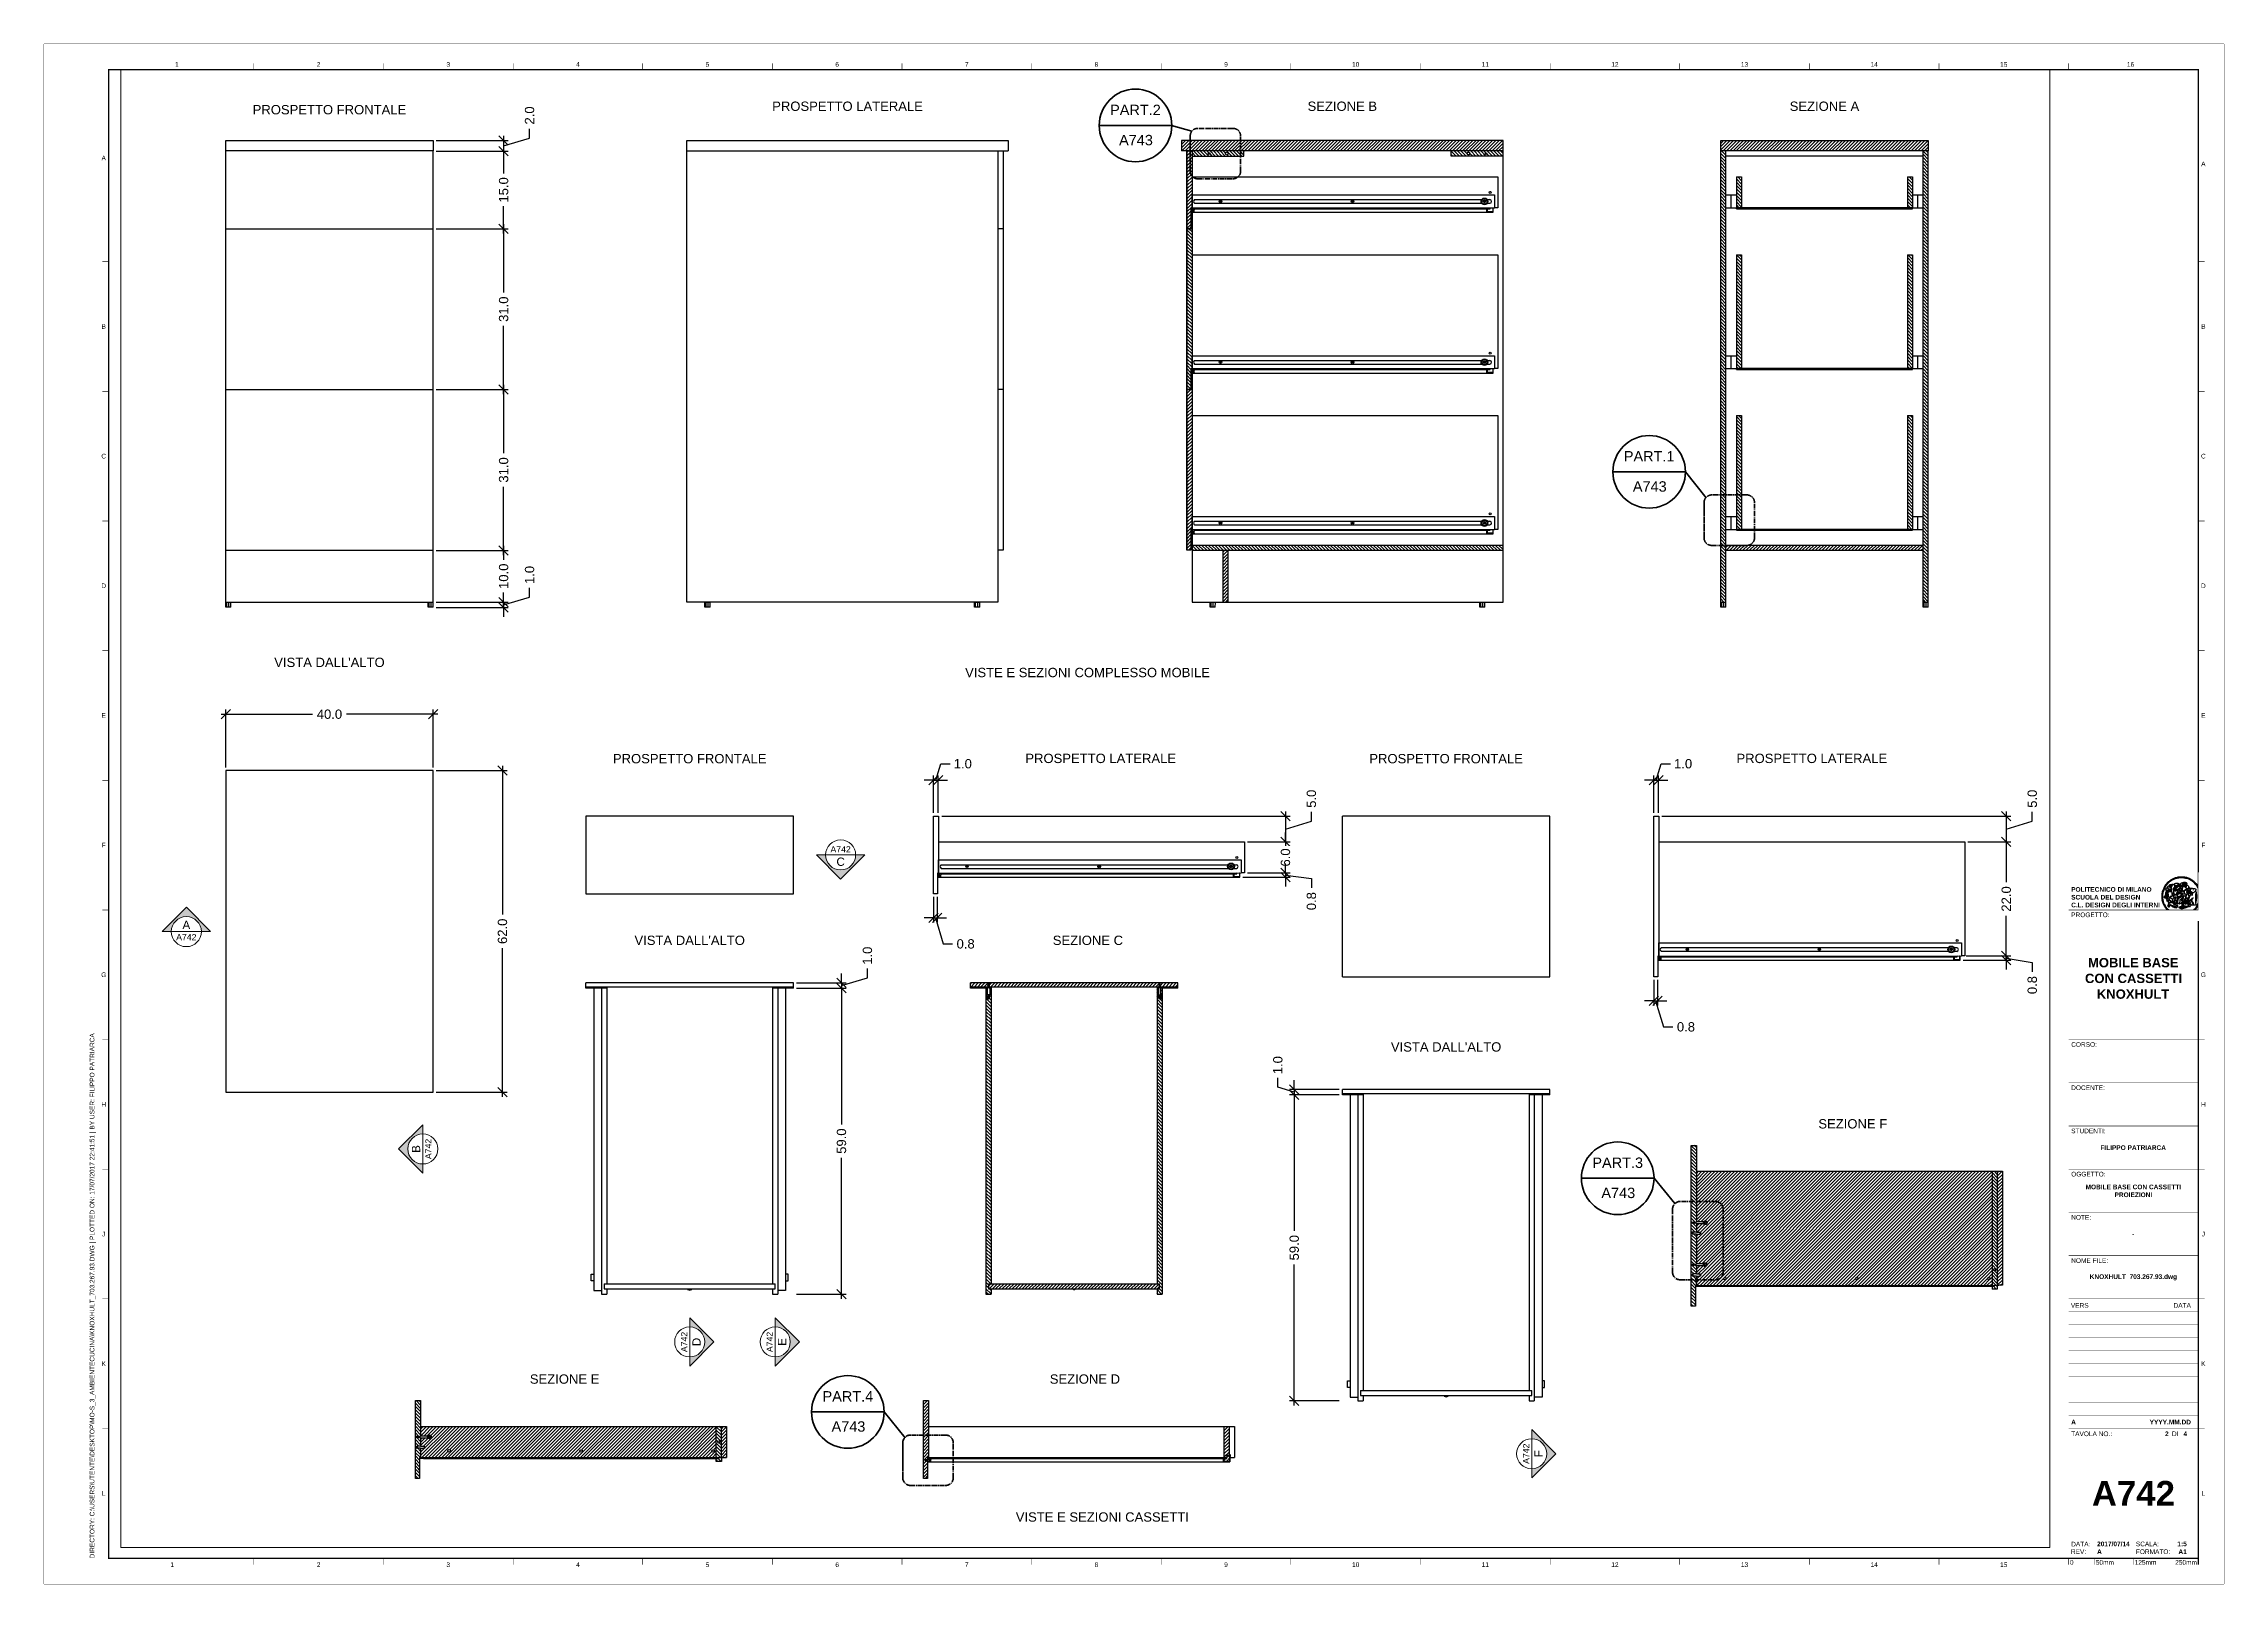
# Paper-space layout 'A742' of a CAD drawing. Header units: inches, sheet in millimetres. Extents: x 0 to 841, y 0 to 594.
# The model-space entities are those that its viewports show. They can reach past a viewport. Long polylines and large blocks are cut down to what shows.
import ezdxf
from ezdxf.enums import TextEntityAlignment as Align

# ---------------------------------------------------------------- set-up
doc = ezdxf.new("R2010")
doc.units = ezdxf.units.IN
doc.header["$MEASUREMENT"] = 0
doc.set_wipeout_variables(frame=1)
doc.linetypes.add('ACAD_ISO04W100', pattern=[30, 24, -3, 0, -3])
doc.linetypes.add('CENTER2', pattern=[1.125, 0.75, -0.125, 0.125, -0.125])
doc.layers.add('A-ANNO-SYMB', color=3, linetype='Continuous', lineweight=18)
doc.layers.add('A-SECT A-MCUT', color=7, linetype='Continuous', lineweight=35)
for name, color, linetype in [('assi', 4, 'ACAD_ISO04W100'), ('G-ANNO-LOGO', 3, 'Continuous'), ('G-ANNO-TEXT', 3, 'Continuous'), ('G-ANNO-TTLB', 3, 'Continuous'), ('quote', 3, 'Continuous'), ('viti', 6, 'Continuous')]:
    doc.layers.add(name, color=color, linetype=linetype)
doc.layers.add('G-ANNO-NPLT', color=210, linetype='Continuous', plot=False)
doc.styles.add('ARIAL', font='arial.ttf')
doc.styles.add('ARIAL-BOLD', font='')
doc.styles.add('E-ARIAL', font='arial.ttf')
doc.styles.get("Standard").update_dxf_attribs({"font": 'arial.ttf'})
doc.styles.get('ARIAL-BOLD').set_extended_font_data('Arial', bold=True)
doc.dimstyles.new('TICK_36', dxfattribs={"dimtxt": 3.6, "dimasz": 3.6, "dimexe": 1.8, "dimexo": 1.2, "dimgap": 1.8, "dimtad": 0, "dimdec": 0, "dimzin": 0, "dimdsep": 46, "dimtxsty": 'ARIAL', "dimblk": 'OBLIQUE', "dimcen": 1.8, "dimdle": 1.8, "dimclrd": 256, "dimclrt": 256, "dimadec": 0, "dimazin": 0, "dimtfac": 1, "dimtdec": 0, "dimtmove": 1, "dimatfit": 3, "dimldrblk": 'OPEN90', "dimfxl": 1, "dimtfill": 1, "dimtolj": 1, "dimtzin": 0, "dimarcsym": 0})
pattern_1 = [(135, (-42.9688, 246.9786), (-0.31819805, -0.31819805), [])]

# ---------------------------------------------------------------- blocks, each defined once
blk = doc.blocks.new('A1_GRID_LAYOUT')
at = {"layer": 'G-ANNO-NPLT', "const_width": 0.18}
for points in [[(841, 594), (0, 594)], [(0, 0), (0, 594)], [(841, 0), (841, 594)], [(841, 0), (0, 0)]]:
    blk.add_lwpolyline(points, dxfattribs=at)
at = {"layer": 'G-ANNO-TTLB', "const_width": 0.5, "flags": 128}
blk.add_lwpolyline([(25, 584), (25, 10), (831, 10), (831, 584)], close=True, dxfattribs=at)
at = {"layer": 'G-ANNO-TTLB', "const_width": 0.18, "flags": 128}
for points in [[(81, 586.5), (81, 584)], [(131, 586.5), (131, 584)], [(181, 586.5), (181, 584)], [(231, 586.5), (231, 584)], [(281, 586.5), (281, 584)], [(331, 586.5), (331, 584)], [(381, 586.5), (381, 584)], [(431, 586.5), (431, 584)], [(481, 586.5), (481, 584)], [(531, 586.5), (531, 584)], [(581, 586.5), (581, 584)], [(631, 586.5), (631, 584)], [(681, 586.5), (681, 584)], [(731, 586.5), (731, 584)], [(781, 586.5), (781, 584)], [(0, 578.5), (0, 576)], [(25, 510), (22.5, 510)], [(833.5, 510), (831, 510)], [(25, 460), (22.5, 460)], [(833.5, 460), (831, 460)], [(25, 410), (22.5, 410)], [(833.5, 410), (831, 410)], [(25, 360), (22.5, 360)], [(833.5, 360), (831, 360)], [(25, 310), (22.5, 310)], [(833.5, 310), (831, 310)], [(25, 260), (22.5, 260)], [(833.5, 260), (831, 260)], [(25, 210), (22.5, 210)], [(833.5, 210), (831, 210)], [(25, 160), (22.5, 160)], [(833.5, 160), (831, 160)], [(25, 110), (22.5, 110)], [(833.5, 110), (831, 110)], [(833.5, 110), (831, 110)], [(25, 60), (22.5, 60)], [(833.5, 60), (831, 60)], [(833.5, 60), (831, 60)], [(81, 10), (81, 7.5)], [(131, 10), (131, 7.5)], [(181, 10), (181, 7.5)], [(231, 10), (231, 7.5)], [(281, 10), (281, 7.5)], [(331, 10), (331, 7.5)], [(381, 10), (381, 7.5)], [(431, 10), (431, 7.5)], [(481, 10), (481, 7.5)], [(531, 10), (531, 7.5)], [(581, 10), (581, 7.5)], [(631, 10), (631, 7.5)], [(681, 10), (681, 7.5)], [(731, 10), (731, 7.5)], [(781, 10), (781, 7.5)]]:
    blk.add_lwpolyline(points, dxfattribs=at)
at = {"layer": 'G-ANNO-TTLB', "const_width": 0.18}
blk.add_lwpolyline([(716.5, 10), (776.5, 10)], dxfattribs=at)
at = {"layer": 'G-ANNO-TEXT', "style": 'ARIAL'}
for s, p in [('1', (51.35, 586.07)), ('2', (106, 586.07)), ('3', (156, 586.07)), ('4', (206, 586.07)), ('5', (256, 586.07)), ('6', (306, 586.07)), ('7', (356, 586.07)), ('8', (406, 586.07)), ('9', (456, 586.07)), ('10', (506, 586.07)), ('11', (556, 586.07)), ('12', (606, 586.07)), ('13', (656, 586.07)), ('14', (706, 586.07)), ('15', (756, 586.07)), ('16', (804.89, 586.07)), ('A', (23.09, 549.98)), ('A', (832.98, 547.71)), ('B', (23.09, 485)), ('B', (832.98, 485)), ('C', (23.09, 435)), ('C', (832.98, 435)), ('D', (23.09, 385)), ('D', (832.98, 385)), ('E', (23.09, 335)), ('E', (832.98, 335)), ('F', (23.09, 285)), ('F', (832.98, 285)), ('G', (23.09, 235)), ('G', (832.98, 235)), ('H', (23.09, 185)), ('H', (832.98, 185)), ('J', (23.09, 135)), ('J', (832.98, 135)), ('K', (23.09, 85)), ('K', (832.98, 85)), ('L', (23.09, 35)), ('L', (832.98, 35)), ('2', (106, 7.51)), ('3', (156, 7.51)), ('6', (306, 7.51)), ('8', (406, 7.51)), ('9', (456, 7.51)), ('10', (506, 7.51)), ('12', (606, 7.51)), ('13', (656, 7.51)), ('1', (49.49, 7.51)), ('4', (206, 7.51)), ('5', (256, 7.51)), ('7', (356, 7.51)), ('11', (556, 7.51)), ('14', (706, 7.51)), ('15', (756, 7.51))]:
    blk.add_text(s, height=1.8, dxfattribs=at).set_placement(p, align=Align.MIDDLE_CENTER)
at = {"layer": 'G-ANNO-TEXT', "insert": (17.7, 9.95), "char_height": 1.8, "attachment_point": 1, "rotation": 90, "style": 'ARIAL'}
blk.add_mtext_dynamic_manual_height_columns('DIRECTORY: C:\\\\USERS\\\\UTENTE\\\\DESKTOP\\\\MO-S_3_AMBIENTECUCINA\\\\KNOXHULT_703.267.93.DWG | PLOTTED ON: 17/07/2017 22:41:51 | BY USER: FILIPPO PATRIARCA', width=412.209, gutter_width=9, heights=[0], dxfattribs=at)
blk = doc.blocks.new('logoPolimi')
for p, q in [((-2.37, 0.12), (-2.16, 0.11)), ((-2.37, 0.01), (-2.16, 0.01)), ((-2.36, 0.23), (-2.15, 0.21)), ((-2.35, 0.34), (-2.14, 0.31)), ((-2.33, 0.45), (-2.12, 0.41)), ((-2.3, 0.55), (-2.1, 0.51)), ((-2.28, 0.66), (-2.07, 0.6)), ((-2.24, 0.77), (-2.04, 0.7)), ((-2.2, 0.87), (-2.01, 0.79)), ((-2.16, 0.97), (-1.97, 0.89)), ((-2.11, 1.07), (-1.93, 0.98)), ((-2.06, 1.17), (-1.88, 1.07)), ((-2.01, 1.26), (-1.83, 1.15)), ((-1.94, 1.36), (-1.77, 1.24)), ((-1.88, 1.45), (-1.71, 1.32)), ((-1.84, 0.03), (-1.82, 0.35)), ((-1.81, 1.53), (-1.65, 1.4)), ((-1.74, 1.61), (-1.58, 1.47)), ((-1.73, 0.59), (-1.73, 0.59)), ((-1.73, 0.59), (-1.73, 0.59)), ((-1.66, 1.69), (-1.51, 1.54)), ((-1.65, 0.57), (-1.65, 0.57)), ((-1.59, 1.12), (-1.59, 1.12)), ((-1.58, 1.77), (-1.44, 1.61)), ((-1.51, 0.55), (-1.51, 0.55)), ((-1.51, 0.55), (-1.51, 0.55)), ((-1.49, 1.84), (-1.36, 1.68)), ((-1.41, 1.91), (-1.28, 1.74)), ((-1.32, 1.97), (-1.2, 1.8)), ((-1.31, 0.79), (-1.21, 0.75)), ((-1.21, 0.75), (-1.31, 0.79)), ((-1.21, 0.75), (-1.31, 0.79)), ((-1.22, 2.03), (-1.11, 1.85)), ((-1.21, 0.75), (-1.21, 0.75)), ((-1.21, 0.75), (-1.21, 0.75)), ((-1.19, 0.76), (-1.19, 0.76)), ((-1.19, 0.76), (-1.19, 0.76)), ((-1.17, 0.99), (-1.18, 0.99)), ((-1.18, 0.99), (-1.17, 0.99)), ((-1.16, 0.57), (-1.16, 0.57)), ((-1.16, 0.57), (-1.16, 0.57)), ((-1.13, 2.09), (-1.03, 1.9)), ((-1.1, 0.01), (-0.99, 0.06)), ((-0.99, 0.06), (-1.1, 0.01)), ((-0.99, 0.06), (-1.1, 0.01)), ((-1.03, 2.14), (-0.94, 1.95)), ((-0.99, 0.06), (-0.99, 0.06)), ((-0.99, 0.06), (-0.99, 0.06)), ((-0.97, 0.79), (-0.98, 0.79)), ((-0.89, 0.84), (-0.97, 0.79)), ((-0.97, 0.79), (-0.89, 0.84)), ((-0.96, 1.41), (-0.96, 1.41)), ((-0.96, 1.41), (-0.96, 1.41)), ((-0.93, 2.18), (-0.84, 1.99)), ((-0.89, 0.84), (-0.82, 0.87)), ((-0.82, 0.87), (-0.89, 0.84)), ((-0.89, 0.84), (-0.82, 0.87)), ((-0.88, 0.83), (-0.89, 0.84)), ((-0.85, 1.39), (-0.85, 1.39)), ((-0.85, 1.39), (-0.85, 1.39)), ((-0.84, 0.14), (-0.84, 0.14)), ((-0.83, 2.22), (-0.75, 2.03)), ((-0.77, 1.08), (-0.78, 1.08)), ((-0.78, 1.08), (-0.77, 1.08)), ((-0.61, 1.12), (-0.77, 1.08)), ((-0.77, 1.08), (-0.61, 1.12)), ((-0.77, 1.08), (-0.61, 1.12)), ((-0.75, 1.3), (-0.76, 1.29)), ((-0.76, 1.29), (-0.75, 1.3)), ((-0.72, 2.26), (-0.66, 2.06)), ((-0.65, 0.99), (-0.7, 0.96)), ((-0.69, 0.18), (-0.68, 0.18)), ((-0.66, 0.93), (-0.66, 0.93)), ((-0.66, 0.93), (-0.64, 0.93)), ((-0.66, 0.93), (-0.66, 0.93)), ((-0.66, 0.93), (-0.66, 0.93)), ((-0.63, 1.01), (-0.63, 1.01)), ((-0.63, 1.01), (-0.62, 1.01)), ((-0.63, 0.66), (-0.63, 0.66)), ((-0.61, 2.29), (-0.56, 2.09)), ((-0.6, 1.12), (-0.61, 1.12)), ((-0.61, 1.12), (-0.6, 1.12)), ((-0.61, 1.12), (-0.6, 1.12)), ((-0.61, 0.86), (-0.57, 0.85)), ((-0.57, 0.85), (-0.61, 0.86)), ((-0.61, 0.86), (-0.57, 0.85)), ((-0.53, 1.08), (-0.6, 1.12)), ((-0.6, 1.12), (-0.6, 1.11)), ((-0.6, 1.12), (-0.53, 1.08)), ((-0.57, 0.8), (-0.59, 0.8)), ((-0.57, 0.85), (-0.53, 0.84)), ((-0.57, 0.85), (-0.57, 0.85)), ((-0.57, 0.85), (-0.57, 0.85)), ((-0.57, 0.85), (-0.53, 0.84)), ((-0.56, 0.29), (-0.49, 0.48)), ((-0.56, 0.14), (-0.56, 0.29)), ((-0.5, 0.11), (-0.56, 0.14)), ((-0.53, 0.84), (-0.51, 0.84)), ((-0.53, 0.84), (-0.51, 0.84)), ((-0.53, 0.84), (-0.53, 0.84)), ((-0.51, 2.32), (-0.46, 2.11)), ((-0.51, 0.11), (-0.51, 0.11)), ((-0.51, 0.11), (-0.51, 0.11)), ((-0.34, 0.33), (-0.5, 0.11)), ((-0.49, 0.48), (-0.41, 0.55)), ((-0.42, 0.8), (-0.47, 0.79)), ((-0.42, 0.8), (-0.47, 0.79)), ((-0.47, 0.79), (-0.45, 0.76)), ((-0.47, 0.79), (-0.45, 0.76)), ((-0.45, 1.14), (-0.42, 1.11)), ((-0.42, 1.26), (-0.36, 1.22)), ((-0.41, 0.55), (-0.34, 0.49)), ((-0.4, 2.34), (-0.36, 2.13)), ((-0.4, 1.37), (-0.38, 1.38)), ((-0.39, 1.37), (-0.4, 1.37)), ((-0.35, 1.33), (-0.4, 1.37)), ((-0.39, 1.24), (-0.4, 1.23)), ((-0.38, 1.14), (-0.38, 1.14)), ((-0.34, 0.49), (-0.09, 0.48)), ((-0.16, 0.32), (-0.34, 0.33)), ((-0.14, 0.32), (-0.31, 0.34)), ((-0.29, 2.35), (-0.26, 2.14)), ((-0.28, 1.3), (-0.29, 1.3)), ((-0.28, 1.3), (-0.28, 1.3)), ((-0.18, 2.36), (-0.16, 2.15)), ((-0.16, 1.24), (-0.16, 1.25)), ((-0.16, 1.25), (-0.16, 1.25)), ((-0.16, 0.49), (-0.14, 0.64)), ((-0.06, 0.27), (-0.16, 0.32)), ((-0.1, 0.88), (-0.09, 0.87)), ((-0.08, 1.37), (-0.08, 1.38)), ((-0.08, 1.23), (-0.05, 1.21)), ((-0.05, 1.21), (-0.08, 1.23)), ((-0.08, 1.23), (-0.05, 1.21)), ((-0.07, 2.37), (-0.06, 2.16)), ((-0.03, 0.26), (-0.06, 0.27)), ((-0.05, 1.21), (-0.04, 1.21)), ((-0.04, 1.21), (-0.05, 1.21)), ((-0.04, 1.21), (-0.04, 1.21)), ((-0.04, 1.21), (-0.04, 1.21)), ((-0.04, 0.48), (-0.03, 0.26)), ((0.03, 1.15), (0.03, 1.15)), ((0.03, 0.66), (0.03, 0.67)), ((0.04, 2.37), (0.04, 2.16)), ((0.07, 0.58), (0.07, 0.57)), ((0.1, 1.18), (0.1, 1.18)), ((0.1, 0.84), (0.1, 0.84)), ((0.13, 1.32), (0.17, 1.19)), ((0.15, 2.36), (0.14, 2.16)), ((0.14, 0.71), (0.34, 0.65)), ((0.31, 0.56), (0.17, 0.63)), ((0.26, 2.36), (0.24, 2.15)), ((0.27, 1.61), (0.27, 1.61)), ((0.27, 1.61), (0.27, 1.61)), ((0.27, 1.61), (0.27, 1.61)), ((0.29, 1.29), (0.29, 1.29)), ((0.29, 1.29), (0.29, 1.29)), ((0.29, 1.29), (0.29, 1.29)), ((0.29, 1.29), (0.29, 1.29)), ((0.33, 0.49), (0.34, 0.49)), ((0.33, 0.03), (0.35, 0.03)), ((0.33, 0.03), (0.35, 0.03)), ((0.37, 2.34), (0.34, 2.13)), ((0.34, 0.65), (0.34, 0.64)), ((0.35, 0.03), (0.57, 0.06)), ((0.35, 0.03), (0.57, 0.06)), ((0.35, 0.03), (0.35, 0.03)), ((0.35, 0.03), (0.35, 0.03)), ((0.38, 1.36), (0.37, 1.35)), ((0.38, 0.34), (0.37, 0.34)), ((0.38, 0.34), (0.38, 0.34)), ((0.43, 0.67), (0.39, 0.64)), ((0.48, 2.32), (0.44, 2.12)), ((0.49, 1.05), (0.51, 1.13)), ((0.51, 1.13), (0.49, 1.05)), ((0.49, 1.05), (0.51, 1.13)), ((0.51, 1.31), (0.5, 1.29)), ((0.51, 1.13), (0.52, 1.23)), ((0.52, 1.23), (0.51, 1.23)), ((0.51, 1.23), (0.52, 1.23)), ((0.52, 1.23), (0.51, 1.13)), ((0.51, 1.13), (0.52, 1.23)), ((0.52, 1.24), (0.6, 1.37)), ((0.52, 1.23), (0.6, 1.36)), ((0.6, 1.36), (0.52, 1.23)), ((0.52, 1.23), (0.52, 1.23)), ((0.52, 1.23), (0.52, 1.24)), ((0.52, 1.23), (0.52, 1.23)), ((0.55, 1.07), (0.53, 1.06)), ((0.53, 1.04), (0.53, 1.06)), ((0.53, 1.05), (0.53, 1.04)), ((0.59, 2.3), (0.54, 2.09)), ((0.54, 0.3), (0.63, 0.32)), ((0.54, -0.08), (0.61, 0.06)), ((0.61, 0.06), (0.54, -0.08)), ((0.54, -0.08), (0.61, 0.06)), ((0.56, 0.19), (0.59, 0.21)), ((0.57, 1.07), (0.57, 1.07)), ((0.57, 1.07), (0.57, 1.07)), ((0.57, 1.07), (0.57, 1.07)), ((0.57, 1.07), (0.57, 1.07)), ((0.57, 1.07), (0.57, 1.07)), ((0.57, 1.07), (0.57, 1.07)), ((0.57, 1.07), (0.57, 1.07)), ((0.58, 0.3), (0.59, 0.29)), ((0.59, 0.78), (0.59, 0.79)), ((0.59, 0.79), (0.59, 0.79)), ((0.59, 0.79), (0.59, 0.79)), ((0.59, 0.79), (0.59, 0.78)), ((0.61, 0.06), (0.6, 0.07)), ((0.6, 0.07), (0.61, 0.06)), ((0.61, 0.06), (0.61, 0.07)), ((0.62, 0.21), (0.65, 0.22)), ((0.69, 2.27), (0.63, 2.07)), ((0.64, 1.37), (0.65, 1.37)), ((0.69, 0.86), (0.68, 0.86)), ((0.68, 0.86), (0.69, 0.86)), ((0.68, 0.76), (0.68, 0.76)), ((0.8, 2.23), (0.73, 2.03)), ((0.76, 0.26), (0.76, 0.26)), ((0.9, 2.19), (0.82, 2)), ((0.82, 0.35), (0.84, 0.36)), ((0.82, 0.35), (0.82, 0.35)), ((0.84, 0.36), (0.84, 0.37)), ((0.85, 0.34), (1.05, 0.35)), ((1, 2.15), (0.91, 1.96)), ((0.93, 1.05), (0.93, 1.05)), ((0.93, 1.05), (0.93, 1.05)), ((0.93, 1.05), (0.93, 1.04)), ((0.93, 1.05), (0.93, 1.05)), ((0.97, 0.66), (0.96, 0.66)), ((1.01, 0.97), (0.98, 0.96)), ((1.1, 2.1), (1, 1.91)), ((1.2, 2.04), (1.09, 1.86)), ((1.17, 0.96), (1.17, 0.95)), ((1.17, 0.95), (1.17, 0.95)), ((1.29, 1.99), (1.18, 1.81)), ((1.38, 1.92), (1.26, 1.75)), ((1.34, 0.37), (1.26, 0.04)), ((1.27, 0.37), (1.27, 0.38)), ((1.28, 0.95), (1.28, 0.95)), ((1.47, 1.86), (1.34, 1.69)), ((1.37, 0.73), (1.46, 0.81)), ((1.41, 0.4), (1.41, 0.41)), ((1.56, 1.79), (1.42, 1.63)), ((1.64, 1.71), (1.49, 1.56)), ((1.49, 0.9), (1.57, 0.92)), ((1.72, 1.63), (1.56, 1.49)), ((1.67, 0.6), (1.57, 0.53)), ((1.79, 1.55), (1.63, 1.41)), ((1.86, 1.47), (1.7, 1.34)), ((1.93, 1.38), (1.76, 1.26)), ((1.99, 1.29), (1.81, 1.17)), ((2.05, 1.19), (1.87, 1.09)), ((2.1, 1.1), (1.92, 1)), ((2.15, 1), (1.96, 0.91)), ((2.19, 0.9), (2, 0.82)), ((2.23, 0.79), (2.04, 0.72)), ((2.27, 0.69), (2.07, 0.63)), ((2.3, 0.58), (2.09, 0.53)), ((2.32, 0.47), (2.12, 0.43)), ((2.34, 0.37), (2.13, 0.33)), ((2.36, 0.26), (2.15, 0.23)), ((2.37, 0.15), (2.16, 0.13)), ((2.37, 0.04), (2.16, 0.03)), ((-2.37, -0.1), (-2.16, -0.09)), ((-2.36, -0.21), (-2.15, -0.19)), ((-2.35, -0.32), (-2.14, -0.29)), ((-2.33, -0.43), (-2.12, -0.39)), ((-2.31, -0.54), (-2.1, -0.49)), ((-2.28, -0.65), (-2.08, -0.59)), ((-2.25, -0.75), (-2.05, -0.69)), ((-2.21, -0.86), (-2.02, -0.78)), ((-2.17, -0.96), (-1.98, -0.87)), ((-2.12, -1.06), (-1.93, -0.96)), ((-2.07, -1.16), (-1.89, -1.05)), ((-2.04, -0.15), (-1.97, -0.2)), ((-2.01, -1.25), (-1.84, -1.14)), ((-1.95, -1.34), (-1.78, -1.22)), ((-1.89, -1.43), (-1.72, -1.31)), ((-1.82, -1.52), (-1.66, -1.38)), ((-1.75, -1.6), (-1.59, -1.46)), ((-1.67, -1.68), (-1.52, -1.53)), ((-1.58, -0.12), (-1.6, -0.18)), ((-1.6, -0.18), (-1.58, -0.28)), ((-1.57, -0.54), (-1.59, -0.54)), ((-1.59, -0.54), (-1.59, -0.54)), ((-1.59, -1.76), (-1.45, -1.6)), ((-1.56, -0.32), (-1.56, -0.31)), ((-1.56, -0.31), (-1.56, -0.31)), ((-1.53, -0.65), (-1.53, -0.65)), ((-1.53, -0.65), (-1.53, -0.65)), ((-1.51, -1.83), (-1.37, -1.67)), ((-1.48, -0.86), (-1.48, -0.85)), ((-1.42, -0.37), (-1.42, -0.37)), ((-1.42, -1.9), (-1.29, -1.73)), ((-1.38, -0.46), (-1.38, -0.46)), ((-1.33, -1.96), (-1.21, -1.79)), ((-1.31, -0.24), (-1.31, -0.23)), ((-1.31, -0.23), (-1.31, -0.24)), ((-1.24, -2.02), (-1.13, -1.84)), ((-1.23, -0.19), (-1.23, -0.19)), ((-1.23, -0.19), (-1.23, -0.19)), ((-1.23, -0.19), (-1.23, -0.19)), ((-1.23, -0.19), (-1.23, -0.19)), ((-1.14, -2.08), (-1.04, -1.89)), ((-1.04, -2.13), (-0.95, -1.94)), ((-1.01, -0.39), (-1.02, -0.39)), ((-1.02, -0.39), (-1.01, -0.39)), ((-1.02, -0.7), (-1.02, -0.7)), ((-1.02, -0.7), (-1.02, -0.7)), ((-1.02, -0.7), (-1.02, -0.7)), ((-0.94, -2.18), (-0.86, -1.98)), ((-0.84, -2.22), (-0.77, -2.02)), ((-0.79, -0.51), (-0.83, -0.58)), ((-0.83, -0.58), (-0.79, -0.51)), ((-0.83, -0.58), (-0.79, -0.51)), ((-0.78, -1.05), (-0.83, -0.94)), ((-0.83, -0.94), (-0.78, -1.05)), ((-0.83, -0.94), (-0.83, -0.94)), ((-0.83, -0.94), (-0.78, -1.05)), ((-0.82, -1.23), (-0.82, -1.23)), ((-0.82, -1.23), (-0.77, -1.23)), ((-0.77, -1.23), (-0.82, -1.23)), ((-0.82, -1.23), (-0.82, -1.23)), ((-0.77, -1.23), (-0.82, -1.23)), ((-0.75, -0.96), (-0.8, -0.89)), ((-0.8, -0.89), (-0.79, -0.92)), ((-0.79, -0.92), (-0.8, -0.89)), ((-0.8, -0.89), (-0.75, -0.96)), ((-0.79, -0.92), (-0.8, -0.89)), ((-0.8, -0.89), (-0.8, -0.89)), ((-0.8, -0.89), (-0.75, -0.96)), ((-0.79, -0.92), (-0.78, -0.95)), ((-0.78, -0.95), (-0.79, -0.92)), ((-0.78, -0.95), (-0.79, -0.92)), ((-0.77, -0.49), (-0.78, -0.48)), ((-0.78, -0.48), (-0.77, -0.49)), ((-0.78, -0.95), (-0.76, -1)), ((-0.76, -1), (-0.78, -0.95)), ((-0.76, -1), (-0.78, -0.95)), ((-0.71, -0.89), (-0.75, -0.87)), ((-0.75, -0.87), (-0.71, -0.89)), ((-0.75, -0.87), (-0.71, -0.89)), ((-0.72, -1.01), (-0.75, -0.96)), ((-0.75, -0.96), (-0.72, -1.01)), ((-0.75, -0.96), (-0.72, -1.01)), ((-0.74, -2.25), (-0.67, -2.05)), ((-0.64, -0.93), (-0.71, -0.89)), ((-0.71, -0.89), (-0.64, -0.93)), ((-0.71, -0.89), (-0.64, -0.93)), ((-0.66, -0.53), (-0.66, -0.53)), ((-0.66, -0.53), (-0.66, -0.53)), ((-0.66, -0.53), (-0.66, -0.53)), ((-0.63, -2.29), (-0.57, -2.08)), ((-0.52, -2.31), (-0.48, -2.11)), ((-0.39, -0.81), (-0.51, -0.69)), ((-0.51, -1.04), (-0.5, -1.04)), ((-0.48, -0.42), (-0.48, -0.42)), ((-0.48, -0.42), (-0.48, -0.42)), ((-0.48, -0.42), (-0.48, -0.42)), ((-0.42, -2.33), (-0.38, -2.13)), ((-0.41, -0.51), (-0.41, -0.51)), ((-0.38, -0.05), (-0.39, -0.12)), ((-0.39, -0.12), (-0.37, -0.1)), ((-0.35, -0.14), (-0.37, -0.08)), ((-0.37, -0.09), (-0.37, -0.09)), ((-0.33, -0.12), (-0.35, -0.14)), ((-0.32, -0.14), (-0.35, -0.14)), ((-0.35, -0.18), (-0.34, -0.22)), ((-0.34, -0.08), (-0.29, -0.16)), ((-0.34, -0.22), (-0.34, -0.22)), ((-0.27, -0.17), (-0.32, -0.14)), ((-0.31, -2.35), (-0.28, -2.14)), ((-0.25, -0.91), (-0.26, -0.9)), ((-0.26, -1.29), (0.1, -1.2)), ((0.1, -1.2), (-0.26, -1.29)), ((0.08, -1.4), (-0.26, -1.29)), ((-0.26, -1.29), (0.08, -1.4)), ((-0.26, -1.38), (-0.26, -1.29)), ((-0.26, -1.29), (-0.26, -1.29)), ((-0.26, -1.29), (-0.26, -1.38)), ((-0.26, -1.29), (0.08, -1.4)), ((-0.26, -1.29), (-0.26, -1.29)), ((0.08, -1.49), (-0.26, -1.38)), ((-0.26, -1.38), (0.09, -1.49)), ((-0.2, -2.36), (-0.18, -2.15)), ((-0.14, -0.15), (-0.16, -0.13)), ((-0.11, -0.04), (-0.12, -0.05)), ((-0.09, -2.37), (-0.08, -2.16)), ((-0.04, -0.41), (-0.01, -0.44)), ((-0.01, -0.44), (-0.04, -0.41)), ((-0.04, -0.41), (-0.01, -0.44)), ((0.03, -2.37), (0.02, -2.16)), ((0.07, -0.84), (0.07, -0.84)), ((0.07, -0.84), (0.07, -0.84)), ((0.1, -1.2), (0.08, -1.32)), ((0.08, -1.32), (0.13, -1.2)), ((0.08, -1.4), (0.72, -1.22)), ((0.72, -1.22), (0.08, -1.4)), ((0.08, -1.4), (0.72, -1.22)), ((0.72, -1.31), (0.08, -1.49)), ((0.08, -1.44), (0.08, -1.4)), ((0.08, -1.4), (0.08, -1.44)), ((0.08, -1.4), (0.08, -1.49)), ((0.08, -1.49), (0.08, -1.44)), ((0.08, -1.44), (0.08, -1.44)), ((0.08, -1.44), (0.08, -1.45)), ((0.08, -1.45), (0.08, -1.46)), ((0.08, -1.46), (0.08, -1.49)), ((0.1, -1.01), (0.09, -0.86)), ((0.1, -1.01), (0.09, -0.86)), ((0.09, -1.49), (0.72, -1.31)), ((0.1, -1.2), (0.12, -1.04)), ((0.12, -1.04), (0.1, -1.2)), ((0.13, -1.2), (0.1, -1.2)), ((0.1, -1.2), (0.13, -1.2)), ((0.13, -1.2), (0.1, -1.2)), ((0.1, -1.2), (0.1, -1.2)), ((0.11, -0.44), (0.11, -0.44)), ((0.11, -0.44), (0.11, -0.44)), ((0.12, -0.21), (0.12, -0.21)), ((0.12, -0.21), (0.12, -0.21)), ((0.12, -0.21), (0.12, -0.21)), ((0.12, -0.21), (0.12, -0.21)), ((0.12, -0.21), (0.12, -0.21)), ((0.12, -0.21), (0.12, -0.21)), ((0.12, -0.21), (0.12, -0.21)), ((0.12, -0.21), (0.12, -0.21)), ((0.12, -0.21), (0.12, -0.21)), ((0.12, -0.21), (0.12, -0.21)), ((0.12, -0.21), (0.12, -0.21)), ((0.12, -0.21), (0.12, -0.21)), ((0.12, -0.21), (0.12, -0.21)), ((0.12, -0.56), (0.14, -0.53)), ((0.14, -0.53), (0.12, -0.56)), ((0.12, -0.56), (0.14, -0.53)), ((0.12, -1.04), (0.12, -1.04)), ((0.12, -1.04), (0.12, -1.04)), ((0.12, -1.04), (0.12, -1.04)), ((0.14, -2.37), (0.12, -2.16)), ((0.21, -0.99), (0.13, -1.2)), ((0.13, -1.2), (0.21, -0.99)), ((0.36, -1.14), (0.13, -1.2)), ((0.13, -1.2), (0.26, -1.17)), ((0.14, -0.53), (0.16, -0.49)), ((0.16, -0.49), (0.14, -0.53)), ((0.14, -0.53), (0.16, -0.49)), ((0.16, -0.49), (0.16, -0.49)), ((0.16, -0.49), (0.16, -0.49)), ((0.28, -1.19), (0.21, -0.99)), ((0.21, -0.99), (0.31, -1.27)), ((0.25, -2.36), (0.22, -2.15)), ((0.24, -0.17), (0.24, -0.16)), ((0.24, -0.16), (0.24, -0.17)), ((0.25, -0.84), (0.25, -0.88)), ((0.25, -0.88), (0.25, -0.84)), ((0.25, -0.88), (0.25, -0.84)), ((0.25, -0.88), (0.29, -1.17)), ((0.26, -0.88), (0.25, -0.88)), ((0.31, -1.27), (0.25, -0.88)), ((0.26, -1.17), (0.28, -1.16)), ((0.28, -1.16), (0.36, -1.14)), ((0.29, -1.17), (0.28, -1.19)), ((0.35, -2.34), (0.32, -2.14)), ((0.36, -1.14), (0.72, -1.22)), ((0.72, -1.22), (0.36, -1.14)), ((0.46, -2.32), (0.42, -2.12)), ((0.49, -0.31), (0.49, -0.31)), ((0.49, -0.31), (0.49, -0.31)), ((0.5, -0.27), (0.5, -0.27)), ((0.51, -0.27), (0.51, -0.27)), ((0.57, -2.3), (0.52, -2.1)), ((0.68, -2.27), (0.62, -2.07)), ((0.78, -2.24), (0.71, -2.04)), ((0.72, -0.81), (0.75, -0.89)), ((0.72, -1.22), (0.72, -1.31)), ((0.72, -1.31), (0.72, -1.22)), ((0.74, -0.23), (0.74, -0.23)), ((0.74, -0.23), (0.75, -0.24)), ((0.75, -0.23), (0.75, -0.23)), ((0.89, -2.2), (0.81, -2)), ((0.86, -0.25), (0.82, -0.34)), ((0.87, -0.22), (0.86, -0.23)), ((0.87, -0.22), (0.86, -0.25)), ((0.99, -2.15), (0.9, -1.96)), ((0.96, -0.58), (0.96, -0.57)), ((1.09, -2.11), (0.99, -1.92)), ((1.05, -1.05), (1.04, -1.05)), ((1.19, -2.05), (1.08, -1.87)), ((1.28, -2), (1.17, -1.82)), ((1.37, -1.93), (1.25, -1.76)), ((1.31, -0.27), (1.3, -0.26)), ((1.3, -0.26), (1.3, -0.26)), ((1.3, -0.26), (1.3, -0.26)), ((1.3, -0.26), (1.31, -0.27)), ((1.3, -0.26), (1.3, -0.26)), ((1.46, -1.87), (1.33, -1.7)), ((1.54, -1.8), (1.41, -1.64)), ((1.63, -1.72), (1.48, -1.57)), ((1.71, -1.65), (1.55, -1.5)), ((1.78, -1.57), (1.62, -1.43)), ((1.85, -1.48), (1.69, -1.35)), ((1.92, -1.39), (1.75, -1.27)), ((1.98, -1.3), (1.81, -1.19)), ((2.04, -1.21), (1.86, -1.1)), ((2.09, -1.11), (1.91, -1.01)), ((2.14, -1.01), (1.95, -0.92)), ((2.19, -0.91), (1.99, -0.83)), ((2.23, -0.81), (2.03, -0.74)), ((2.26, -0.7), (2.06, -0.64)), ((2.29, -0.6), (2.09, -0.55)), ((2.32, -0.49), (2.11, -0.45)), ((2.34, -0.38), (2.13, -0.35)), ((2.35, -0.27), (2.15, -0.25)), ((2.37, -0.08), (2.16, -0.07)), ((2.36, -0.16), (2.16, -0.15))]:
    blk.add_line(p, q)
for points in [[(-1.9, 0.12), (-1.94, 0.02), (-2.05, -0.09), (-2.05, -0.09)], [(-1.86, 0.38), (-1.86, 0.38), (-1.87, 0.19), (-1.9, 0.12)], [(-1.76, 0.6), (-1.76, 0.6), (-1.84, 0.57), (-1.86, 0.38)], [(-1.86, -0.04), (-1.84, 0.02), (-1.84, 0.03), (-1.84, 0.03)], [(-1.82, 0.78), (-1.83, 0.8), (-1.85, 0.86), (-1.83, 0.88)], [(-1.82, 0.78), (-1.83, 0.8), (-1.85, 0.86), (-1.83, 0.88)], [(-1.83, 0.88), (-1.81, 0.9), (-1.76, 0.96), (-1.76, 0.96)], [(-1.83, 0.88), (-1.81, 0.9), (-1.76, 0.96), (-1.76, 0.96)], [(-1.76, 0.6), (-1.83, 0.7), (-1.78, 0.74), (-1.78, 0.74)], [(-1.78, 0.74), (-1.79, 0.74), (-1.83, 0.7), (-1.76, 0.6)], [(-1.78, 0.74), (-1.8, 0.76), (-1.81, 0.78), (-1.82, 0.78)], [(-1.78, 0.74), (-1.8, 0.76), (-1.81, 0.78), (-1.82, 0.78)], [(-1.82, 0.35), (-1.81, 0.5), (-1.73, 0.59), (-1.73, 0.59)], [(-1.82, -0.19), (-1.73, -0.07), (-1.75, 0.14), (-1.75, 0.3)], [(-1.75, 0.33), (-1.75, 0.17), (-1.73, -0.05), (-1.8, -0.17)], [(-1.78, 0.74), (-1.75, 0.72), (-1.72, 0.69), (-1.68, 0.7)], [(-1.68, 0.7), (-1.72, 0.69), (-1.75, 0.72), (-1.78, 0.74)], [(-1.68, 0.7), (-1.72, 0.69), (-1.75, 0.72), (-1.78, 0.74)], [(-1.78, 0.74), (-1.78, 0.74), (-1.78, 0.74), (-1.78, 0.74)], [(-1.76, 0.96), (-1.68, 1.1), (-1.59, 1.12), (-1.59, 1.12)], [(-1.76, 0.96), (-1.68, 1.1), (-1.6, 1.12), (-1.6, 1.12)], [(-1.73, 0.59), (-1.74, 0.59), (-1.75, 0.6), (-1.76, 0.6)], [(-1.73, 0.59), (-1.74, 0.59), (-1.75, 0.6), (-1.76, 0.6)], [(-1.75, 0.3), (-1.76, 0.47), (-1.65, 0.57), (-1.65, 0.57)], [(-1.65, 0.57), (-1.65, 0.57), (-1.76, 0.5), (-1.75, 0.33)], [(-1.65, 0.57), (-1.68, 0.58), (-1.7, 0.58), (-1.73, 0.59)], [(-1.65, 0.57), (-1.68, 0.58), (-1.7, 0.58), (-1.73, 0.59)], [(-1.5, 0.71), (-1.53, 0.74), (-1.61, 0.71), (-1.68, 0.7)], [(-1.68, 0.7), (-1.61, 0.71), (-1.53, 0.73), (-1.5, 0.71)], [(-1.5, 0.71), (-1.53, 0.73), (-1.61, 0.71), (-1.68, 0.7)], [(-1.51, 0.55), (-1.56, 0.56), (-1.61, 0.56), (-1.65, 0.57)], [(-1.65, 0.57), (-1.61, 0.56), (-1.56, 0.56), (-1.51, 0.55)], [(-1.51, 0.55), (-1.56, 0.56), (-1.61, 0.56), (-1.65, 0.57)], [(-1.59, 1.12), (-1.6, 1.06), (-1.61, 0.99), (-1.61, 0.97)], [(-1.61, 0.97), (-1.61, 0.99), (-1.6, 1.06), (-1.59, 1.12)], [(-1.61, 0.97), (-1.61, 0.99), (-1.6, 1.06), (-1.59, 1.12)], [(-1.61, 0.97), (-1.61, 0.95), (-1.56, 0.88), (-1.54, 0.87)], [(-1.54, 0.87), (-1.56, 0.88), (-1.61, 0.95), (-1.61, 0.97)], [(-1.54, 0.87), (-1.56, 0.88), (-1.61, 0.96), (-1.61, 0.97)], [(-1.59, 1.12), (-1.59, 1.13), (-1.59, 1.15), (-1.58, 1.16)], [(-1.59, 1.12), (-1.59, 1.13), (-1.59, 1.15), (-1.58, 1.16)], [(-1.58, 1.16), (-1.57, 1.21), (-1.52, 1.23), (-1.49, 1.25)], [(-1.58, 1.16), (-1.57, 1.21), (-1.52, 1.23), (-1.49, 1.25)], [(-1.58, 0.36), (-1.58, 0.48), (-1.51, 0.55), (-1.51, 0.55)], [(-1.51, 0.55), (-1.51, 0.55), (-1.58, 0.48), (-1.58, 0.36)], [(-1.51, 0.55), (-1.51, 0.55), (-1.58, 0.48), (-1.58, 0.36)], [(-1.55, 0.04), (-1.55, 0.08), (-1.58, 0.25), (-1.58, 0.36)], [(-1.58, 0.36), (-1.58, 0.25), (-1.55, 0.08), (-1.55, 0.04)], [(-1.58, 0.36), (-1.58, 0.25), (-1.55, 0.08), (-1.55, 0.04)], [(-1.58, -0.12), (-1.57, -0.06), (-1.55, 0.02), (-1.55, 0.04)], [(-1.55, 0.04), (-1.55, 0.02), (-1.57, -0.06), (-1.58, -0.12)], [(-1.55, 0.04), (-1.55, 0.02), (-1.56, -0.04), (-1.57, -0.1)], [(-1.54, 0.87), (-1.52, 0.85), (-1.47, 0.83), (-1.44, 0.83)], [(-1.44, 0.83), (-1.47, 0.83), (-1.52, 0.85), (-1.54, 0.87)], [(-1.45, 0.83), (-1.47, 0.83), (-1.52, 0.85), (-1.54, 0.87)], [(-1.51, 0.55), (-1.33, 0.54), (-1.16, 0.57), (-1.16, 0.57)], [(-1.16, 0.57), (-1.16, 0.57), (-1.33, 0.54), (-1.51, 0.55)], [(-1.16, 0.57), (-1.16, 0.57), (-1.33, 0.54), (-1.51, 0.55)], [(-1.5, 0.71), (-1.46, 0.68), (-1.4, 0.62), (-1.33, 0.66)], [(-1.33, 0.66), (-1.4, 0.62), (-1.46, 0.68), (-1.5, 0.71)], [(-1.33, 0.66), (-1.4, 0.62), (-1.46, 0.68), (-1.5, 0.71)], [(-1.49, 1.25), (-1.46, 1.26), (-1.42, 1.33), (-1.39, 1.36)], [(-1.49, 1.25), (-1.46, 1.27), (-1.43, 1.34), (-1.39, 1.36)], [(-1.31, 0.79), (-1.33, 0.79), (-1.42, 0.83), (-1.45, 0.83)], [(-1.44, 0.83), (-1.42, 0.83), (-1.33, 0.79), (-1.31, 0.79)], [(-1.31, 0.79), (-1.33, 0.79), (-1.42, 0.83), (-1.44, 0.83)], [(-1.35, 1.1), (-1.4, 1.17), (-1.36, 1.23), (-1.29, 1.31)], [(-1.29, 1.31), (-1.36, 1.23), (-1.4, 1.17), (-1.35, 1.1)], [(-1.35, 1.1), (-1.4, 1.17), (-1.36, 1.23), (-1.29, 1.31)], [(-1.39, 1.36), (-1.35, 1.38), (-1.26, 1.4), (-1.19, 1.41)], [(-1.39, 1.36), (-1.35, 1.38), (-1.26, 1.4), (-1.19, 1.41)], [(-1.18, 0.99), (-1.24, 0.97), (-1.3, 1.03), (-1.35, 1.1)], [(-1.35, 1.1), (-1.3, 1.03), (-1.24, 0.97), (-1.18, 0.99)], [(-1.18, 1), (-1.24, 0.97), (-1.3, 1.03), (-1.35, 1.1)], [(-1.33, 0.66), (-1.28, 0.7), (-1.23, 0.73), (-1.21, 0.75)], [(-1.21, 0.75), (-1.23, 0.73), (-1.28, 0.7), (-1.33, 0.66)], [(-1.21, 0.75), (-1.23, 0.73), (-1.28, 0.7), (-1.33, 0.66)], [(-1.29, 1.31), (-1.22, 1.39), (-1.01, 1.41), (-0.96, 1.41)], [(-0.96, 1.41), (-1.01, 1.41), (-1.22, 1.39), (-1.29, 1.31)], [(-1.29, 1.31), (-1.22, 1.39), (-1.01, 1.41), (-0.96, 1.41)], [(-1.24, -0.02), (-1.21, -0.01), (-1.1, 0.01), (-1.1, 0.01)], [(-1.1, 0.01), (-1.1, 0.01), (-1.21, -0.01), (-1.24, -0.02)], [(-1.1, 0.01), (-1.1, 0.01), (-1.21, -0.01), (-1.24, -0.02)], [(-1.21, 0.75), (-1.2, 0.75), (-1.19, 0.76), (-1.19, 0.76)], [(-1.19, 0.76), (-1.19, 0.76), (-1.2, 0.75), (-1.21, 0.75)], [(-1.19, 0.76), (-1.19, 0.76), (-1.2, 0.76), (-1.21, 0.75)], [(-1.19, 1.41), (-1.11, 1.43), (-0.97, 1.41), (-0.97, 1.41)], [(-1.19, 1.41), (-1.12, 1.43), (-0.98, 1.41), (-0.98, 1.41)], [(-1.19, 0.76), (-1.19, 0.77), (-1.18, 0.78), (-1.18, 0.79)], [(-1.18, 0.79), (-1.18, 0.78), (-1.19, 0.77), (-1.19, 0.76)], [(-1.19, 0.76), (-1.19, 0.77), (-1.19, 0.78), (-1.18, 0.79)], [(-1.18, 0.68), (-1.18, 0.68), (-1.19, 0.71), (-1.19, 0.76)], [(-1.19, 0.76), (-1.19, 0.71), (-1.18, 0.68), (-1.18, 0.68)], [(-1.18, 0.68), (-1.18, 0.68), (-1.19, 0.71), (-1.19, 0.76)], [(-1.18, 0.97), (-1.18, 0.97), (-1.18, 0.98), (-1.17, 0.99)], [(-1.17, 0.99), (-1.18, 0.98), (-1.18, 0.97), (-1.18, 0.97)], [(-1.18, 0.97), (-1.18, 0.97), (-1.18, 0.98), (-1.17, 0.99)], [(-1.18, 0.79), (-1.17, 0.86), (-1.18, 0.95), (-1.18, 0.97)], [(-1.18, 0.97), (-1.18, 0.95), (-1.17, 0.86), (-1.18, 0.79)], [(-1.18, 0.79), (-1.17, 0.86), (-1.18, 0.95), (-1.18, 0.97)], [(-1.16, 0.57), (-1.17, 0.6), (-1.18, 0.64), (-1.18, 0.68)], [(-1.18, 0.68), (-1.18, 0.64), (-1.17, 0.6), (-1.16, 0.57)], [(-1.16, 0.57), (-1.17, 0.6), (-1.18, 0.64), (-1.18, 0.68)], [(-1.17, 0.99), (-1.17, 1.03), (-1.16, 1.09), (-1.14, 1.13)], [(-1.09, 0.42), (-1.1, 0.44), (-1.14, 0.48), (-1.16, 0.57)], [(-1.16, 0.57), (-1.14, 0.48), (-1.1, 0.44), (-1.09, 0.42)], [(-1.09, 0.42), (-1.1, 0.44), (-1.14, 0.48), (-1.16, 0.57)], [(-1.14, 1.13), (-1.12, 1.18), (-1.05, 1.31), (-1.05, 1.31)], [(-1.12, 0.46), (-1.12, 0.46), (-1.13, 0.38), (-1.11, 0.26)], [(-1.11, 0.26), (-1.08, 0.14), (-1.05, 0.03), (-1.05, 0.03)], [(-1.02, 0.32), (-1.02, 0.32), (-1.08, 0.4), (-1.09, 0.42)], [(-1.09, 0.42), (-1.08, 0.4), (-1.02, 0.32), (-1.02, 0.32)], [(-1.02, 0.32), (-1.02, 0.32), (-1.08, 0.4), (-1.09, 0.42)], [(-0.98, 0.2), (-0.98, 0.21), (-1.02, 0.32), (-1.02, 0.32)], [(-1.02, 0.32), (-1.02, 0.32), (-0.98, 0.21), (-0.98, 0.2)], [(-0.98, 0.2), (-0.98, 0.21), (-1.02, 0.32), (-1.02, 0.32)], [(-1.01, 0.12), (-1, 0.16), (-0.98, 0.19), (-0.98, 0.2)], [(-0.98, 0.2), (-0.98, 0.19), (-1, 0.16), (-1.01, 0.12)], [(-1.01, 0.12), (-1, 0.16), (-0.98, 0.19), (-0.98, 0.2)], [(-0.99, 0.06), (-1, 0.07), (-1.01, 0.1), (-1.01, 0.12)], [(-1.01, 0.12), (-1.01, 0.1), (-1, 0.07), (-0.99, 0.06)], [(-0.99, 0.06), (-1, 0.07), (-1.01, 0.1), (-1.01, 0.12)], [(-0.99, 0.06), (-0.99, 0.06), (-0.99, 0.06), (-0.98, 0.05)], [(-0.98, 0.05), (-0.99, 0.06), (-0.99, 0.06), (-0.99, 0.06)], [(-0.99, 0.05), (-0.99, 0.06), (-0.99, 0.06), (-0.99, 0.06)], [(-0.95, 0.02), (-0.96, 0.03), (-0.97, 0.04), (-0.99, 0.05)], [(-0.98, 1.41), (-0.98, 1.41), (-0.97, 1.41), (-0.96, 1.41)], [(-0.98, 0.81), (-0.94, 0.85), (-0.92, 0.93), (-0.91, 0.97)], [(-0.91, 0.97), (-0.92, 0.93), (-0.94, 0.85), (-0.98, 0.81)], [(-0.91, 0.97), (-0.92, 0.93), (-0.94, 0.85), (-0.98, 0.81)], [(-0.98, 0.79), (-0.98, 0.81), (-0.98, 0.81), (-0.98, 0.81)], [(-0.98, 0.81), (-0.98, 0.81), (-0.98, 0.81), (-0.98, 0.79)], [(-0.98, 0.81), (-0.98, 0.81), (-0.98, 0.81), (-0.98, 0.79)], [(-0.98, 0.79), (-0.98, 0.79), (-0.98, 0.78), (-0.97, 0.77)], [(-0.98, 0.79), (-0.98, 0.79), (-0.98, 0.78), (-0.97, 0.77)], [(-0.98, 0.05), (-0.97, 0.04), (-0.96, 0.03), (-0.95, 0.02)], [(-0.95, 0.02), (-0.96, 0.03), (-0.97, 0.04), (-0.98, 0.05)], [(-0.97, 1.41), (-0.97, 1.41), (-0.97, 1.41), (-0.96, 1.41)], [(-0.97, 0.77), (-0.96, 0.74), (-0.91, 0.64), (-0.91, 0.57)], [(-0.97, 0.77), (-0.96, 0.74), (-0.91, 0.64), (-0.91, 0.57)], [(-0.96, 1.41), (-0.94, 1.41), (-0.9, 1.41), (-0.85, 1.39)], [(-0.96, 1.41), (-0.94, 1.41), (-0.9, 1.41), (-0.85, 1.39)], [(-0.95, 0.02), (-0.94, 0.01), (-0.92, 0.01), (-0.9, 0.01)], [(-0.9, 0.01), (-0.92, 0.01), (-0.94, 0.01), (-0.95, 0.02)], [(-0.91, 0.01), (-0.92, 0.01), (-0.94, 0.01), (-0.95, 0.02)], [(-0.91, 0.97), (-0.89, 1), (-0.87, 1.01), (-0.84, 1.02)], [(-0.84, 1.02), (-0.87, 1.01), (-0.89, 1), (-0.91, 0.97)], [(-0.84, 1.02), (-0.87, 1.01), (-0.89, 1.01), (-0.91, 0.97)], [(-0.91, 0.57), (-0.91, 0.5), (-0.9, 0.43), (-0.88, 0.37)], [(-0.91, 0.57), (-0.91, 0.5), (-0.9, 0.43), (-0.88, 0.37)], [(-0.87, 0.03), (-0.87, 0.03), (-0.89, 0.01), (-0.91, 0.01)], [(-0.9, 0.01), (-0.89, 0.01), (-0.87, 0.03), (-0.87, 0.03)], [(-0.87, 0.03), (-0.87, 0.03), (-0.89, 0.01), (-0.9, 0.01)], [(-0.88, 0.84), (-0.88, 0.84), (-0.89, 0.79), (-0.88, 0.77)], [(-0.88, 0.77), (-0.89, 0.79), (-0.88, 0.83), (-0.88, 0.83)], [(-0.74, 0.66), (-0.85, 0.67), (-0.88, 0.77), (-0.88, 0.77)], [(-0.88, 0.77), (-0.88, 0.77), (-0.85, 0.67), (-0.74, 0.66)], [(-0.88, 0.37), (-0.86, 0.32), (-0.83, 0.25), (-0.82, 0.25)], [(-0.88, 0.37), (-0.86, 0.32), (-0.83, 0.25), (-0.82, 0.25)], [(-0.87, 0.03), (-0.86, 0.03), (-0.86, 0.05), (-0.86, 0.06)], [(-0.86, 0.06), (-0.86, 0.05), (-0.86, 0.03), (-0.87, 0.03)], [(-0.86, 0.06), (-0.86, 0.05), (-0.86, 0.03), (-0.87, 0.03)], [(-0.85, 1.39), (-0.86, 1.42), (-0.8, 1.45), (-0.8, 1.46)], [(-0.85, 1.39), (-0.86, 1.42), (-0.83, 1.44), (-0.82, 1.45)], [(-0.86, 0.06), (-0.86, 0.07), (-0.86, 0.1), (-0.85, 0.11)], [(-0.85, 0.11), (-0.86, 0.1), (-0.86, 0.07), (-0.86, 0.06)], [(-0.85, 0.11), (-0.86, 0.1), (-0.86, 0.07), (-0.86, 0.06)], [(-0.81, 1.36), (-0.83, 1.37), (-0.84, 1.38), (-0.85, 1.39)], [(-0.85, 1.39), (-0.84, 1.38), (-0.83, 1.37), (-0.81, 1.36)], [(-0.85, 1.39), (-0.84, 1.38), (-0.83, 1.37), (-0.81, 1.36)], [(-0.85, 0.11), (-0.85, 0.12), (-0.84, 0.14), (-0.84, 0.14)], [(-0.84, 0.14), (-0.84, 0.14), (-0.85, 0.12), (-0.85, 0.11)], [(-0.84, 0.14), (-0.84, 0.14), (-0.85, 0.12), (-0.85, 0.11)], [(-0.84, 1.02), (-0.83, 1.03), (-0.81, 1.05), (-0.78, 1.08)], [(-0.78, 1.08), (-0.81, 1.05), (-0.83, 1.03), (-0.84, 1.02)], [(-0.78, 1.08), (-0.81, 1.05), (-0.83, 1.03), (-0.84, 1.02)], [(-0.84, 0.14), (-0.83, 0.15), (-0.81, 0.16), (-0.81, 0.16)], [(-0.81, 0.16), (-0.81, 0.16), (-0.83, 0.15), (-0.84, 0.14)], [(-0.81, 0.16), (-0.81, 0.16), (-0.84, 0.15), (-0.84, 0.14)], [(-0.84, 0.15), (-0.84, 0.15), (-0.84, 0.15), (-0.84, 0.14)], [(-0.84, 0.14), (-0.84, 0.14), (-0.84, 0.14), (-0.84, 0.14)], [(-0.84, 0.14), (-0.84, 0.14), (-0.84, 0.14), (-0.84, 0.14)], [(-0.84, 0.14), (-0.84, 0.14), (-0.84, 0.14), (-0.84, 0.14)], [(-0.82, 1.45), (-0.82, 1.45), (-0.8, 1.45), (-0.8, 1.45)], [(-0.82, 0.87), (-0.82, 0.87), (-0.72, 0.91), (-0.66, 0.93)], [(-0.66, 0.93), (-0.72, 0.91), (-0.82, 0.87), (-0.82, 0.87)], [(-0.82, 0.87), (-0.82, 0.87), (-0.72, 0.91), (-0.66, 0.93)], [(-0.82, 0.25), (-0.8, 0.25), (-0.77, 0.24), (-0.77, 0.23)], [(-0.82, 0.25), (-0.8, 0.25), (-0.78, 0.24), (-0.77, 0.23)], [(-0.76, 1.29), (-0.77, 1.32), (-0.79, 1.34), (-0.81, 1.36)], [(-0.81, 1.36), (-0.79, 1.34), (-0.77, 1.32), (-0.76, 1.29)], [(-0.81, 1.36), (-0.79, 1.34), (-0.77, 1.32), (-0.76, 1.3)], [(-0.81, 0.16), (-0.8, 0.17), (-0.8, 0.17), (-0.79, 0.18)], [(-0.79, 0.18), (-0.8, 0.17), (-0.8, 0.17), (-0.81, 0.16)], [(-0.79, 0.18), (-0.8, 0.17), (-0.8, 0.17), (-0.81, 0.16)], [(-0.8, 1.46), (-0.8, 1.49), (-0.69, 1.51), (-0.69, 1.51)], [(-0.8, 1.46), (-0.8, 1.49), (-0.75, 1.49), (-0.75, 1.49)], [(-0.8, 1.45), (-0.8, 1.45), (-0.8, 1.46), (-0.8, 1.46)], [(-0.79, 0.18), (-0.78, 0.18), (-0.77, 0.16), (-0.77, 0.16)], [(-0.77, 0.16), (-0.77, 0.16), (-0.78, 0.18), (-0.79, 0.18)], [(-0.77, 0.16), (-0.77, 0.16), (-0.78, 0.18), (-0.79, 0.18)], [(-0.78, 1.08), (-0.77, 1.1), (-0.76, 1.13), (-0.75, 1.16)], [(-0.75, 1.16), (-0.76, 1.13), (-0.77, 1.1), (-0.78, 1.08)], [(-0.75, 1.16), (-0.76, 1.13), (-0.77, 1.1), (-0.78, 1.08)], [(-0.77, 0.23), (-0.76, 0.22), (-0.72, 0.2), (-0.71, 0.2)], [(-0.77, 0.23), (-0.76, 0.22), (-0.72, 0.2), (-0.71, 0.2)], [(-0.77, 0.16), (-0.77, 0.16), (-0.74, 0.16), (-0.7, 0.17)], [(-0.7, 0.17), (-0.74, 0.16), (-0.77, 0.16), (-0.77, 0.16)], [(-0.7, 0.17), (-0.74, 0.16), (-0.77, 0.16), (-0.77, 0.16)], [(-0.76, 1.3), (-0.74, 1.25), (-0.73, 1.2), (-0.75, 1.16)], [(-0.75, 1.16), (-0.73, 1.2), (-0.74, 1.25), (-0.76, 1.29)], [(-0.76, 1.29), (-0.74, 1.25), (-0.73, 1.2), (-0.75, 1.16)], [(-0.75, 1.49), (-0.75, 1.52), (-0.69, 1.51), (-0.69, 1.51)], [(-0.7, 1.26), (-0.7, 1.28), (-0.73, 1.28), (-0.75, 1.3)], [(-0.75, 1.3), (-0.73, 1.28), (-0.7, 1.28), (-0.7, 1.26)], [(-0.71, 1.24), (-0.72, 1.25), (-0.73, 1.27), (-0.75, 1.28)], [(-0.63, 0.66), (-0.63, 0.66), (-0.73, 0.66), (-0.74, 0.66)], [(-0.74, 0.66), (-0.73, 0.66), (-0.63, 0.66), (-0.63, 0.66)], [(-0.65, 1.23), (-0.67, 1.24), (-0.71, 1.23), (-0.71, 1.24)], [(-0.71, 0.2), (-0.7, 0.2), (-0.69, 0.19), (-0.69, 0.18)], [(-0.71, 0.2), (-0.7, 0.2), (-0.69, 0.19), (-0.69, 0.18)], [(-0.65, 1.23), (-0.67, 1.24), (-0.7, 1.25), (-0.7, 1.26)], [(-0.7, 1.26), (-0.7, 1.25), (-0.67, 1.24), (-0.65, 1.23)], [(-0.7, 0.17), (-0.69, 0.17), (-0.68, 0.18), (-0.69, 0.18)], [(-0.69, 0.18), (-0.68, 0.18), (-0.69, 0.17), (-0.7, 0.17)], [(-0.69, 0.18), (-0.68, 0.18), (-0.69, 0.17), (-0.7, 0.17)], [(-0.69, 1.51), (-0.69, 1.59), (-0.51, 1.55), (-0.51, 1.55)], [(-0.69, 1.51), (-0.66, 1.55), (-0.66, 1.55), (-0.66, 1.55)], [(-0.66, 0.67), (-0.69, 0.69), (-0.68, 0.72), (-0.68, 0.76)], [(-0.68, 0.76), (-0.68, 0.72), (-0.69, 0.69), (-0.66, 0.67)], [(-0.66, 0.68), (-0.69, 0.69), (-0.68, 0.72), (-0.68, 0.76)], [(-0.68, 0.76), (-0.68, 0.79), (-0.67, 0.82), (-0.66, 0.83)], [(-0.66, 0.83), (-0.67, 0.82), (-0.68, 0.79), (-0.68, 0.76)], [(-0.68, 0.76), (-0.68, 0.79), (-0.67, 0.82), (-0.66, 0.83)], [(-0.68, 0.18), (-0.68, 0.18), (-0.56, 0.15), (-0.51, 0.11)], [(-0.68, 0.18), (-0.68, 0.18), (-0.56, 0.15), (-0.51, 0.11)], [(-0.66, 1.55), (-0.63, 1.57), (-0.51, 1.55), (-0.51, 1.55)], [(-0.62, 0.95), (-0.63, 0.95), (-0.64, 0.94), (-0.66, 0.93)], [(-0.66, 0.93), (-0.64, 0.94), (-0.63, 0.95), (-0.62, 0.95)], [(-0.66, 0.83), (-0.65, 0.85), (-0.61, 0.86), (-0.61, 0.86)], [(-0.61, 0.86), (-0.61, 0.86), (-0.65, 0.84), (-0.66, 0.83)], [(-0.66, 0.83), (-0.65, 0.84), (-0.61, 0.86), (-0.61, 0.86)], [(-0.63, 0.66), (-0.64, 0.67), (-0.65, 0.67), (-0.66, 0.68)], [(-0.63, 0.66), (-0.64, 0.67), (-0.65, 0.67), (-0.66, 0.67)], [(-0.66, 0.67), (-0.65, 0.67), (-0.64, 0.67), (-0.63, 0.66)], [(-0.59, 1.24), (-0.6, 1.23), (-0.63, 1.22), (-0.65, 1.23)], [(-0.65, 1.23), (-0.63, 1.22), (-0.6, 1.23), (-0.59, 1.24)], [(-0.56, 1.24), (-0.56, 1.24), (-0.63, 1.22), (-0.65, 1.23)], [(-0.63, 1.01), (-0.63, 1.01), (-0.64, 1), (-0.65, 0.99)], [(-0.64, 0.93), (-0.64, 0.93), (-0.58, 0.88), (-0.57, 0.85)], [(-0.64, 0.93), (-0.64, 0.93), (-0.58, 0.88), (-0.57, 0.85)], [(-0.6, 1.11), (-0.6, 1.11), (-0.59, 1.05), (-0.63, 1.01)], [(-0.6, 1.11), (-0.6, 1.11), (-0.59, 1.05), (-0.63, 1.01)], [(-0.5, 0.65), (-0.55, 0.61), (-0.6, 0.64), (-0.63, 0.66)], [(-0.5, 0.65), (-0.55, 0.61), (-0.6, 0.64), (-0.63, 0.66)], [(-0.62, 1.01), (-0.62, 1.01), (-0.62, 0.97), (-0.62, 0.95)], [(-0.62, 0.95), (-0.62, 0.97), (-0.62, 1.01), (-0.62, 1.01)], [(-0.56, 1.24), (-0.56, 1.24), (-0.57, 1.25), (-0.59, 1.24)], [(-0.59, 1.24), (-0.57, 1.25), (-0.56, 1.24), (-0.56, 1.24)], [(-0.41, 0.55), (-0.41, 0.55), (-0.59, 0.44), (-0.56, 0.15)], [(-0.52, 0.81), (-0.53, 0.8), (-0.56, 0.79), (-0.57, 0.8)], [(-0.57, 0.01), (-0.57, 0.01), (-0.38, -0.06), (-0.35, -0.15)], [(-0.49, 1.27), (-0.5, 1.26), (-0.53, 1.24), (-0.56, 1.24)], [(-0.52, 1.26), (-0.53, 1.26), (-0.54, 1.22), (-0.56, 1.24)], [(-0.56, 1.24), (-0.54, 1.22), (-0.53, 1.26), (-0.52, 1.26)], [(-0.47, 1.06), (-0.49, 1.06), (-0.53, 1.08), (-0.53, 1.08)], [(-0.53, 1.08), (-0.53, 1.08), (-0.49, 1.06), (-0.47, 1.06)], [(-0.53, 0.84), (-0.53, 0.84), (-0.52, 0.81), (-0.52, 0.81)], [(-0.49, 1.27), (-0.5, 1.26), (-0.51, 1.26), (-0.52, 1.26)], [(-0.52, 1.26), (-0.51, 1.26), (-0.5, 1.26), (-0.49, 1.27)], [(-0.51, 0.12), (-0.51, 0.12), (-0.52, 0.19), (-0.49, 0.21)], [(-0.51, 0.19), (-0.51, 0.18), (-0.52, 0.15), (-0.51, 0.14)], [(-0.51, 1.55), (-0.43, 1.57), (-0.43, 1.53), (-0.43, 1.53)], [(-0.51, 1.55), (-0.43, 1.57), (-0.35, 1.51), (-0.35, 1.51)], [(-0.51, 0.84), (-0.51, 0.84), (-0.46, 0.83), (-0.45, 0.83)], [(-0.51, 0.84), (-0.51, 0.84), (-0.46, 0.83), (-0.45, 0.83)], [(-0.42, 0.27), (-0.43, 0.27), (-0.5, 0.2), (-0.51, 0.19)], [(-0.51, 0.14), (-0.51, 0.13), (-0.47, 0.05), (-0.47, 0.04)], [(-0.51, 0.11), (-0.51, 0.11), (-0.51, 0.11), (-0.51, 0.11)], [(-0.51, 0.11), (-0.51, 0.11), (-0.47, 0.1), (-0.46, 0.04)], [(-0.51, 0.11), (-0.51, 0.11), (-0.51, 0.11), (-0.51, 0.11)], [(-0.51, 0.11), (-0.5, 0.11), (-0.5, 0.1), (-0.49, 0.1)], [(-0.47, 0.71), (-0.46, 0.66), (-0.5, 0.65), (-0.5, 0.65)], [(-0.47, 0.71), (-0.46, 0.66), (-0.5, 0.65), (-0.5, 0.65)], [(-0.44, 1.3), (-0.45, 1.3), (-0.47, 1.28), (-0.49, 1.27)], [(-0.49, 1.27), (-0.47, 1.28), (-0.45, 1.3), (-0.44, 1.3)], [(-0.44, 1.3), (-0.45, 1.3), (-0.47, 1.28), (-0.49, 1.27)], [(-0.49, 0.21), (-0.48, 0.21), (-0.47, 0.22), (-0.47, 0.23)], [(-0.49, 0.21), (-0.49, 0.21), (-0.49, 0.21), (-0.49, 0.21)], [(-0.37, -0.09), (-0.37, -0.07), (-0.49, 0.1), (-0.49, 0.1)], [(-0.46, 1.08), (-0.46, 1.07), (-0.46, 1.06), (-0.47, 1.06)], [(-0.47, 1.06), (-0.46, 1.06), (-0.46, 1.07), (-0.46, 1.08)], [(-0.45, 0.76), (-0.44, 0.74), (-0.47, 0.71), (-0.47, 0.71)], [(-0.45, 0.76), (-0.44, 0.74), (-0.47, 0.71), (-0.47, 0.71)], [(-0.47, 0.23), (-0.46, 0.24), (-0.44, 0.27), (-0.42, 0.27)], [(-0.47, 0.04), (-0.47, 0.03), (-0.44, 0.02), (-0.44, 0.01)], [(-0.44, 1.1), (-0.45, 1.1), (-0.46, 1.08), (-0.46, 1.08)], [(-0.46, 1.08), (-0.46, 1.09), (-0.45, 1.1), (-0.44, 1.1)], [(-0.46, 0.04), (-0.46, 0.03), (-0.45, 0.03), (-0.44, 0.02)], [(-0.45, 0.83), (-0.44, 0.83), (-0.39, 0.82), (-0.39, 0.82)], [(-0.45, 0.83), (-0.44, 0.83), (-0.39, 0.82), (-0.39, 0.82)], [(-0.36, 0.68), (-0.36, 0.66), (-0.45, 0.58), (-0.41, 0.55)], [(-0.41, 0.55), (-0.45, 0.58), (-0.4, 0.62), (-0.39, 0.62)], [(-0.41, 1.32), (-0.42, 1.3), (-0.43, 1.3), (-0.44, 1.3)], [(-0.44, 1.3), (-0.43, 1.3), (-0.42, 1.3), (-0.41, 1.32)], [(-0.41, 1.32), (-0.42, 1.3), (-0.43, 1.3), (-0.44, 1.3)], [(-0.42, 1.11), (-0.42, 1.11), (-0.44, 1.1), (-0.44, 1.1)], [(-0.44, 1.1), (-0.44, 1.1), (-0.42, 1.11), (-0.42, 1.11)], [(-0.44, 0.02), (-0.43, 0.01), (-0.44, 0.01), (-0.43, 0)], [(-0.44, 0.01), (-0.43, 0), (-0.43, -0.02), (-0.38, -0.05)], [(-0.43, 1.53), (-0.37, 1.53), (-0.35, 1.5), (-0.35, 1.5)], [(-0.4, 1.12), (-0.4, 1.11), (-0.42, 1.11), (-0.42, 1.11)], [(-0.42, 1.11), (-0.42, 1.11), (-0.4, 1.11), (-0.4, 1.12)], [(-0.39, 0.82), (-0.39, 0.81), (-0.42, 0.8), (-0.42, 0.8)], [(-0.39, 0.82), (-0.39, 0.81), (-0.42, 0.8), (-0.42, 0.8)], [(-0.35, 0.32), (-0.36, 0.31), (-0.41, 0.28), (-0.42, 0.27)], [(-0.42, 0.27), (-0.41, 0.27), (-0.39, 0.28), (-0.38, 0.3)], [(-0.4, 1.37), (-0.4, 1.37), (-0.39, 1.33), (-0.41, 1.32)], [(-0.41, 1.32), (-0.39, 1.33), (-0.4, 1.37), (-0.4, 1.37)], [(-0.4, 1.37), (-0.4, 1.37), (-0.39, 1.33), (-0.41, 1.32)], [(-0.34, 0.49), (-0.35, 0.51), (-0.36, 0.52), (-0.41, 0.55)], [(-0.41, 0.55), (-0.36, 0.52), (-0.35, 0.51), (-0.34, 0.49)], [(-0.38, 1.14), (-0.38, 1.14), (-0.39, 1.12), (-0.4, 1.12)], [(-0.4, 1.12), (-0.39, 1.12), (-0.38, 1.14), (-0.38, 1.14)], [(-0.37, 1.36), (-0.38, 1.36), (-0.38, 1.35), (-0.39, 1.37)], [(-0.39, 0.63), (-0.39, 0.64), (-0.38, 0.65), (-0.36, 0.67)], [(-0.39, 0.62), (-0.38, 0.63), (-0.39, 0.63), (-0.39, 0.63)], [(-0.38, 1.38), (-0.38, 1.38), (-0.38, 1.36), (-0.36, 1.36)], [(-0.38, 1.14), (-0.38, 1.14), (-0.35, 1.11), (-0.35, 1.15)], [(-0.35, 1.14), (-0.35, 1.11), (-0.38, 1.14), (-0.38, 1.14)], [(-0.38, 0.3), (-0.37, 0.31), (-0.34, 0.35), (-0.3, 0.34)], [(-0.35, 1.34), (-0.37, 1.35), (-0.37, 1.36), (-0.37, 1.36)], [(-0.36, 1.36), (-0.36, 1.36), (-0.37, 1.35), (-0.35, 1.34)], [(-0.36, 0.67), (-0.34, 0.68), (-0.35, 0.68), (-0.35, 0.73)], [(-0.35, 0.73), (-0.36, 0.68), (-0.35, 0.69), (-0.36, 0.68)], [(-0.35, 1.5), (-0.33, 1.52), (-0.31, 1.5), (-0.31, 1.5)], [(-0.35, 1.51), (-0.28, 1.52), (-0.25, 1.44), (-0.25, 1.44)], [(-0.28, 1.3), (-0.31, 1.32), (-0.34, 1.34), (-0.35, 1.34)], [(-0.35, 1.34), (-0.34, 1.34), (-0.31, 1.32), (-0.28, 1.3)], [(-0.28, 1.31), (-0.31, 1.32), (-0.31, 1.31), (-0.35, 1.33)], [(-0.3, 1.28), (-0.3, 1.26), (-0.34, 1.18), (-0.35, 1.14)], [(-0.35, 1.15), (-0.34, 1.18), (-0.3, 1.26), (-0.3, 1.28)], [(-0.3, 0.9), (-0.3, 0.9), (-0.34, 0.77), (-0.35, 0.73)], [(-0.35, 0.73), (-0.34, 0.78), (-0.32, 0.79), (-0.32, 0.79)], [(-0.31, 0.34), (-0.31, 0.34), (-0.34, 0.33), (-0.35, 0.32)], [(-0.25, 0.48), (-0.27, 0.49), (-0.33, 0.47), (-0.34, 0.49)], [(-0.34, 0.49), (-0.33, 0.47), (-0.21, 0.46), (-0.18, 0.47)], [(-0.32, 0.79), (-0.33, 0.84), (-0.31, 0.88), (-0.31, 0.88)], [(-0.31, 1.5), (-0.26, 1.48), (-0.25, 1.44), (-0.25, 1.44)], [(-0.31, 0.88), (-0.31, 0.91), (-0.26, 0.94), (-0.26, 0.94)], [(-0.29, 1.3), (-0.29, 1.3), (-0.29, 1.29), (-0.3, 1.28)], [(-0.3, 1.28), (-0.29, 1.29), (-0.29, 1.3), (-0.29, 1.3)], [(-0.3, 1.19), (-0.3, 1.2), (-0.26, 1.22), (-0.26, 1.22)], [(-0.3, 1.19), (-0.3, 1.2), (-0.26, 1.22), (-0.26, 1.22)], [(-0.25, 1.17), (-0.28, 1.17), (-0.29, 1.18), (-0.3, 1.19)], [(-0.25, 1.17), (-0.28, 1.17), (-0.29, 1.19), (-0.3, 1.19)], [(-0.26, 0.94), (-0.26, 0.94), (-0.29, 0.92), (-0.3, 0.9)], [(-0.3, 0.34), (-0.25, 0.33), (-0.15, 0.33), (-0.14, 0.32)], [(-0.25, 1.3), (-0.26, 1.3), (-0.27, 1.3), (-0.28, 1.31)], [(-0.25, 1.3), (-0.26, 1.3), (-0.27, 1.3), (-0.28, 1.3)], [(-0.26, 1.22), (-0.26, 1.22), (-0.22, 1.24), (-0.18, 1.24)], [(-0.26, 1.22), (-0.26, 1.22), (-0.22, 1.24), (-0.18, 1.24)], [(-0.26, 0.94), (-0.23, 1), (-0.18, 0.98), (-0.18, 0.98)], [(-0.18, 0.98), (-0.18, 0.98), (-0.23, 1), (-0.26, 0.94)], [(-0.25, 1.44), (-0.19, 1.42), (-0.22, 1.38), (-0.22, 1.38)], [(-0.25, 1.44), (-0.19, 1.42), (-0.21, 1.33), (-0.22, 1.33)], [(-0.22, 1.33), (-0.22, 1.32), (-0.22, 1.3), (-0.25, 1.3)], [(-0.22, 1.32), (-0.22, 1.32), (-0.22, 1.3), (-0.25, 1.3)], [(-0.22, 1.18), (-0.23, 1.17), (-0.23, 1.17), (-0.25, 1.17)], [(-0.22, 1.18), (-0.23, 1.17), (-0.23, 1.17), (-0.25, 1.17)], [(-0.18, 0.47), (-0.18, 0.47), (-0.23, 0.46), (-0.25, 0.48)], [(-0.22, 1.38), (-0.18, 1.35), (-0.21, 1.33), (-0.22, 1.32)], [(-0.21, 1.18), (-0.21, 1.19), (-0.22, 1.18), (-0.22, 1.18)], [(-0.21, 1.18), (-0.21, 1.18), (-0.22, 1.18), (-0.22, 1.18)], [(-0.22, 0.88), (-0.21, 0.91), (-0.19, 0.95), (-0.17, 0.96)], [(-0.17, 0.96), (-0.19, 0.95), (-0.21, 0.91), (-0.22, 0.88)], [(-0.22, 0.88), (-0.21, 0.91), (-0.19, 0.96), (-0.17, 0.96)], [(-0.19, 0.81), (-0.21, 0.83), (-0.22, 0.85), (-0.22, 0.88)], [(-0.22, 0.88), (-0.22, 0.85), (-0.21, 0.83), (-0.19, 0.81)], [(-0.19, 0.82), (-0.21, 0.83), (-0.22, 0.85), (-0.22, 0.88)], [(-0.13, 1.11), (-0.13, 1.11), (-0.2, 1.17), (-0.21, 1.18)], [(-0.13, 1.11), (-0.13, 1.11), (-0.2, 1.17), (-0.21, 1.18)], [(-0.16, 0), (-0.16, -0.01), (-0.17, -0.02), (-0.21, -0.04)], [(-0.17, 0.75), (-0.17, 0.77), (-0.18, 0.8), (-0.19, 0.82)], [(-0.17, 0.75), (-0.17, 0.77), (-0.18, 0.8), (-0.19, 0.81)], [(-0.19, 0.81), (-0.18, 0.8), (-0.17, 0.77), (-0.17, 0.75)], [(-0.19, -0.02), (-0.18, -0.02), (-0.16, -0.01), (-0.16, 0)], [(-0.18, 1.24), (-0.17, 1.24), (-0.17, 1.24), (-0.16, 1.25)], [(-0.18, 1.24), (-0.17, 1.24), (-0.17, 1.24), (-0.16, 1.24)], [(-0.18, 0.98), (-0.15, 0.99), (-0.13, 1), (-0.13, 1)], [(-0.13, 0.99), (-0.13, 0.99), (-0.15, 0.99), (-0.18, 0.98)], [(-0.18, 0.47), (-0.15, 0.48), (-0.14, 0.57), (-0.14, 0.57)], [(-0.15, 0.51), (-0.15, 0.49), (-0.18, 0.47), (-0.18, 0.47)], [(-0.17, 0.96), (-0.16, 0.96), (-0.13, 0.99), (-0.06, 0.97)], [(-0.06, 0.97), (-0.13, 0.99), (-0.16, 0.96), (-0.17, 0.96)], [(-0.17, 0.96), (-0.16, 0.97), (-0.13, 0.99), (-0.06, 0.97)], [(-0.15, 0.67), (-0.17, 0.7), (-0.17, 0.74), (-0.17, 0.75)], [(-0.17, 0.75), (-0.17, 0.74), (-0.17, 0.7), (-0.15, 0.67)], [(-0.15, 0.67), (-0.17, 0.7), (-0.17, 0.74), (-0.17, 0.75)], [(-0.17, -0.01), (-0.15, 0), (-0.08, 0.04), (-0.06, 0.05)], [(-0.16, 1.25), (-0.16, 1.25), (-0.16, 1.31), (-0.14, 1.33)], [(-0.16, 1.25), (-0.16, 1.25), (-0.16, 1.32), (-0.14, 1.33)], [(-0.16, 1.24), (-0.13, 1.25), (-0.11, 1.25), (-0.08, 1.23)], [(-0.08, 1.23), (-0.11, 1.25), (-0.13, 1.25), (-0.16, 1.24)], [(-0.16, 1.25), (-0.13, 1.25), (-0.11, 1.25), (-0.08, 1.23)], [(0.03, 0.66), (-0.09, 0.66), (-0.16, 0.69), (-0.16, 0.69)], [(-0.16, 0.49), (-0.16, 0.49), (0.03, 0.44), (0.07, 0.57)], [(0, 0.49), (-0.07, 0.47), (-0.16, 0.49), (-0.16, 0.49)], [(-0.16, 0), (-0.16, 0.01), (-0.14, 0.01), (-0.13, 0.01)], [(-0.13, 0.01), (-0.14, 0.01), (-0.16, 0.01), (-0.16, 0)], [(-0.14, 0.64), (-0.15, 0.65), (-0.15, 0.66), (-0.15, 0.67)], [(-0.15, 0.67), (-0.15, 0.66), (-0.15, 0.65), (-0.14, 0.64)], [(-0.14, 0.64), (-0.15, 0.65), (-0.15, 0.66), (-0.15, 0.67)], [(-0.14, 0.57), (-0.15, 0.56), (-0.15, 0.52), (-0.15, 0.51)], [(-0.14, 1.33), (-0.13, 1.34), (-0.1, 1.36), (-0.08, 1.37)], [(-0.14, 1.33), (-0.13, 1.34), (-0.1, 1.36), (-0.08, 1.37)], [(-0.14, 0.64), (-0.14, 0.61), (-0.13, 0.58), (-0.14, 0.57)], [(-0.14, 0.57), (-0.14, 0.59), (-0.14, 0.61), (-0.14, 0.64)], [(-0.06, 0.27), (-0.11, 0.27), (-0.14, 0.32), (-0.14, 0.32)], [(-0.14, 0.32), (-0.13, 0.31), (-0.07, 0.26), (-0.06, 0.26)], [(-0.04, 1.1), (-0.09, 1.08), (-0.13, 1.11), (-0.13, 1.11)], [(-0.04, 1.11), (-0.09, 1.08), (-0.13, 1.11), (-0.13, 1.11)], [(-0.06, 1.01), (-0.07, 1.01), (-0.13, 0.99), (-0.13, 0.99)], [(-0.13, 1), (-0.13, 1), (-0.11, 1), (-0.1, 1)], [(-0.13, 0.86), (-0.13, 0.86), (-0.1, 0.91), (-0.08, 0.89)], [(-0.13, 0.01), (-0.11, 0.02), (-0.07, 0.04), (-0.06, 0.05)], [(-0.06, 0.05), (-0.07, 0.04), (-0.11, 0.02), (-0.13, 0.01)], [(-0.08, 1.38), (-0.08, 1.38), (-0.12, 1.44), (-0.06, 1.51)], [(-0.08, 1.38), (-0.08, 1.38), (-0.12, 1.44), (-0.06, 1.51)], [(-0.1, 1), (-0.09, 1), (-0.06, 1.01), (-0.05, 1)], [(-0.09, 0.48), (-0.09, 0.48), (0, 0.47), (0.01, 0.49)], [(-0.05, 1.36), (-0.06, 1.37), (-0.07, 1.37), (-0.08, 1.37)], [(-0.08, 1.37), (-0.07, 1.37), (-0.06, 1.37), (-0.05, 1.36)], [(-0.08, 1.37), (-0.07, 1.37), (-0.06, 1.37), (-0.05, 1.36)], [(-0.06, 1.51), (0, 1.58), (0.02, 1.59), (0.04, 1.59)], [(-0.06, 1.51), (0, 1.58), (0.02, 1.59), (0.04, 1.59)], [(-0.05, 1.23), (-0.05, 1.23), (-0.06, 1.24), (-0.05, 1.25)], [(-0.05, 1.25), (-0.06, 1.24), (-0.05, 1.23), (-0.05, 1.23)], [(-0.05, 1.23), (-0.05, 1.23), (-0.06, 1.24), (-0.05, 1.25)], [(-0.01, 0.98), (-0.02, 1), (-0.06, 1.01), (-0.06, 1.01)], [(-0.06, 0.97), (-0.06, 0.97), (-0.03, 0.95), (-0.03, 0.95)], [(-0.03, 0.95), (-0.03, 0.95), (-0.06, 0.97), (-0.06, 0.97)], [(-0.06, 0.97), (-0.06, 0.97), (-0.03, 0.95), (-0.03, 0.95)], [(0.02, 0.2), (0.02, 0.21), (0, 0.26), (-0.06, 0.27)], [(-0.06, 0.26), (-0.05, 0.26), (-0.04, 0.26), (-0.03, 0.26)], [(-0.06, 0.05), (-0.04, 0.06), (0, 0.03), (0.01, 0.03)], [(-0.06, 0.05), (-0.05, 0.06), (-0.04, 0.06), (-0.03, 0.06)], [(-0.03, 0.06), (-0.04, 0.06), (-0.05, 0.06), (-0.06, 0.05)], [(0.1, 1.25), (0.08, 1.31), (-0.02, 1.35), (-0.05, 1.36)], [(-0.05, 1.36), (-0.02, 1.35), (0.08, 1.31), (0.1, 1.25)], [(-0.05, 1.36), (-0.02, 1.35), (0.08, 1.31), (0.1, 1.25)], [(-0.05, 1.25), (-0.04, 1.26), (-0.03, 1.25), (-0.03, 1.25)], [(-0.03, 1.25), (-0.03, 1.25), (-0.04, 1.26), (-0.05, 1.25)], [(-0.05, 1.25), (-0.04, 1.26), (-0.03, 1.25), (-0.03, 1.25)], [(-0.04, 1.21), (-0.05, 1.22), (-0.05, 1.23), (-0.05, 1.23)], [(-0.05, 1.23), (-0.05, 1.23), (-0.05, 1.22), (-0.04, 1.21)], [(-0.04, 1.21), (-0.05, 1.22), (-0.05, 1.23), (-0.05, 1.23)], [(-0.05, 1), (-0.05, 1), (-0.03, 1), (-0.02, 0.98)], [(-0.05, -0.03), (-0.05, -0.03), (-0.02, -0.01), (-0.01, 0.03)], [(-0.01, 0.03), (-0.02, -0.01), (-0.05, -0.03), (-0.05, -0.03)], [(-0.05, -0.03), (-0.05, -0.03), (-0.02, -0.01), (-0.01, 0.03)], [(-0.03, 1.18), (-0.03, 1.18), (-0.04, 1.2), (-0.04, 1.21)], [(0.03, 1.15), (0.02, 1.12), (-0.01, 1.12), (-0.04, 1.1)], [(0.03, 1.15), (0.02, 1.12), (-0.01, 1.13), (-0.04, 1.11)], [(-0.01, 0.9), (-0.04, 0.91), (-0.01, 0.93), (-0.01, 0.93)], [(-0.03, 1.25), (-0.02, 1.25), (-0.01, 1.24), (0, 1.23)], [(0, 1.23), (-0.01, 1.24), (-0.02, 1.25), (-0.03, 1.25)], [(-0.03, 1.25), (-0.02, 1.25), (-0.01, 1.24), (0, 1.23)], [(-0.03, 0.95), (-0.02, 0.94), (0, 0.93), (0.01, 0.92)], [(0.01, 0.92), (0, 0.93), (-0.02, 0.94), (-0.03, 0.95)], [(-0.03, 0.95), (-0.02, 0.94), (0, 0.93), (0.01, 0.92)], [(0.01, 0.23), (0.01, 0.25), (-0.02, 0.26), (-0.03, 0.26)], [(-0.03, 0.26), (-0.02, 0.26), (0.01, 0.25), (0.01, 0.23)], [(-0.03, 0.06), (-0.02, 0.05), (-0.01, 0.03), (-0.01, 0.03)], [(-0.01, 0.03), (-0.01, 0.03), (-0.02, 0.05), (-0.03, 0.06)], [(-0.02, 0.98), (-0.02, 0.98), (0.01, 0.98), (0.02, 0.97)], [(0.03, 0.95), (0.02, 0.97), (-0.01, 0.98), (-0.01, 0.98)], [(0.07, 0.85), (0.07, 0.85), (0.02, 0.89), (-0.01, 0.9)], [(-0.01, 0.03), (0, 0.03), (0.05, 0.04), (0.05, 0.04)], [(0.05, 0.04), (0.05, 0.04), (0, 0.03), (-0.01, 0.03)], [(0, 1.23), (0.01, 1.21), (0.01, 1.22), (0.02, 1.17)], [(0.02, 1.17), (0.01, 1.22), (0.01, 1.21), (0, 1.23)], [(0, 1.23), (0.01, 1.22), (0.01, 1.23), (0.02, 1.17)], [(0.06, 0.57), (0.04, 0.54), (0.03, 0.5), (0, 0.49)], [(0.01, 0.92), (0.03, 0.91), (0.03, 0.9), (0.03, 0.89)], [(0.03, 0.89), (0.03, 0.9), (0.03, 0.91), (0.01, 0.92)], [(0.01, 0.92), (0.03, 0.91), (0.03, 0.89), (0.03, 0.89)], [(0.01, 0.76), (0.01, 0.76), (0.04, 0.77), (0.06, 0.78)], [(0.01, 0.49), (0.03, 0.53), (0.07, 0.58), (0.07, 0.58)], [(0.02, 0.17), (0.04, 0.21), (0.01, 0.23), (0.01, 0.23)], [(0.01, 0.23), (0.01, 0.23), (0.04, 0.21), (0.02, 0.17)], [(0.01, 0.03), (0.02, 0.03), (0.12, 0.05), (0.08, 0.11)], [(0.02, 1.17), (0.03, 1.16), (0.03, 1.15), (0.03, 1.15)], [(0.03, 1.15), (0.03, 1.15), (0.03, 1.16), (0.02, 1.17)], [(0.02, 1.17), (0.03, 1.16), (0.03, 1.16), (0.03, 1.15)], [(0.02, 0.97), (0.02, 0.95), (0.05, 0.96), (0.05, 0.92)], [(0.08, 0.11), (0.04, 0.16), (0.02, 0.19), (0.02, 0.2)], [(0.07, 0.12), (0.07, 0.14), (0.02, 0.17), (0.02, 0.17)], [(0.02, 0.17), (0.02, 0.17), (0.07, 0.14), (0.07, 0.12)], [(0.21, 0.03), (0.21, 0.03), (0.02, -0.05), (0.1, -0.22)], [(0.08, 1.16), (0.07, 1.15), (0.03, 1.15), (0.03, 1.15)], [(0.08, 1.16), (0.07, 1.16), (0.03, 1.15), (0.03, 1.15)], [(0.06, 0.9), (0.07, 0.94), (0.03, 0.93), (0.03, 0.95)], [(0.03, 0.89), (0.03, 0.89), (0.05, 0.87), (0.05, 0.86)], [(0.05, 0.86), (0.05, 0.87), (0.03, 0.89), (0.03, 0.89)], [(0.03, 0.81), (0.06, 0.83), (0.07, 0.85), (0.07, 0.85)], [(0.03, 0.67), (0.04, 0.67), (0.06, 0.68), (0.08, 0.7)], [(0.08, 0.69), (0.07, 0.68), (0.04, 0.67), (0.03, 0.66)], [(0.04, 0.59), (0.04, 0.6), (0.03, 0.6), (0.03, 0.66)], [(0.03, 0.66), (0.03, 0.6), (0.06, 0.59), (0.06, 0.58)], [(0.04, 1.59), (0.07, 1.59), (0.11, 1.6), (0.11, 1.6)], [(0.04, 1.59), (0.07, 1.59), (0.11, 1.6), (0.11, 1.6)], [(0.06, 0.58), (0.05, 0.58), (0.05, 0.59), (0.04, 0.59)], [(0.05, 0.92), (0.05, 0.92), (0.07, 0.89), (0.07, 0.88)], [(0.05, 0.86), (0.05, 0.86), (0.07, 0.81), (0.07, 0.81)], [(0.06, 0.85), (0.05, 0.86), (0.05, 0.86), (0.05, 0.86)], [(0.05, 0.04), (0.09, 0.05), (0.08, 0.1), (0.07, 0.12)], [(0.07, 0.12), (0.08, 0.1), (0.09, 0.05), (0.05, 0.04)], [(0.08, 0.87), (0.08, 0.89), (0.06, 0.9), (0.06, 0.9)], [(0.07, 0.81), (0.07, 0.81), (0.06, 0.84), (0.06, 0.85)], [(0.08, 0.7), (0.06, 0.68), (0.08, 0.58), (0.06, 0.57)], [(0.08, 0.57), (0.08, 0.57), (0.07, 0.57), (0.06, 0.58)], [(0.06, 0.58), (0.07, 0.57), (0.07, 0.56), (0.07, 0.56)], [(0.07, 0.88), (0.07, 0.86), (0.1, 0.87), (0.1, 0.84)], [(0.07, 0.84), (0.07, 0.83), (0.08, 0.76), (0.08, 0.76)], [(0.07, 0.81), (0.07, 0.8), (0.08, 0.76), (0.08, 0.76)], [(0.08, 0.76), (0.08, 0.76), (0.07, 0.8), (0.07, 0.81)], [(0.07, 0.57), (0.08, 0.57), (0.08, 0.56), (0.08, 0.56)], [(0.07, 0.56), (0.07, 0.56), (0.09, 0.56), (0.11, 0.56)], [(0.1, 1.18), (0.1, 1.17), (0.09, 1.17), (0.08, 1.16)], [(0.1, 1.18), (0.1, 1.17), (0.09, 1.17), (0.08, 1.16)], [(0.11, 0.84), (0.1, 0.87), (0.08, 0.87), (0.08, 0.87)], [(0.08, 0.76), (0.08, 0.75), (0.09, 0.71), (0.08, 0.7)], [(0.08, 0.7), (0.09, 0.71), (0.08, 0.75), (0.08, 0.76)], [(0.08, 0.76), (0.08, 0.75), (0.1, 0.7), (0.08, 0.69)], [(0.11, 0.56), (0.1, 0.56), (0.08, 0.57), (0.08, 0.57)], [(0.08, 0.56), (0.08, 0.56), (0.1, 0.56), (0.11, 0.56)], [(0.1, 1.18), (0.11, 1.2), (0.12, 1.22), (0.1, 1.25)], [(0.1, 1.25), (0.12, 1.22), (0.11, 1.2), (0.1, 1.18)], [(0.1, 1.25), (0.12, 1.22), (0.11, 1.2), (0.1, 1.18)], [(0.16, 1.21), (0.15, 1.24), (0.11, 1.18), (0.1, 1.18)], [(0.16, 1.21), (0.15, 1.23), (0.11, 1.18), (0.1, 1.18)], [(0.1, 1.18), (0.1, 1.18), (0.1, 1.18), (0.1, 1.18)], [(0.1, 0.84), (0.1, 0.84), (0.15, 0.92), (0.16, 0.93)], [(0.11, 0.83), (0.1, 0.83), (0.1, 0.84), (0.1, 0.84)], [(0.1, 0.84), (0.1, 0.84), (0.1, 0.83), (0.11, 0.83)], [(0.11, 1.6), (0.11, 1.6), (0.19, 1.66), (0.27, 1.61)], [(0.11, 1.6), (0.11, 1.6), (0.19, 1.65), (0.27, 1.61)], [(0.11, 0.83), (0.11, 0.83), (0.16, 0.92), (0.16, 0.93)], [(0.12, 0.81), (0.12, 0.81), (0.11, 0.84), (0.11, 0.84)], [(0.12, 0.79), (0.11, 0.8), (0.11, 0.83), (0.11, 0.83)], [(0.11, 0.83), (0.11, 0.83), (0.11, 0.8), (0.12, 0.79)], [(0.11, 0.56), (0.11, 0.56), (0.12, 0.57), (0.14, 0.59)], [(0.14, 0.59), (0.12, 0.57), (0.11, 0.56), (0.11, 0.56)], [(0.11, 0.56), (0.13, 0.57), (0.15, 0.59), (0.15, 0.59)], [(0.12, -0.03), (0.12, -0.03), (0.11, 0.09), (0.12, 0.13)], [(0.13, 0.77), (0.12, 0.78), (0.12, 0.81), (0.12, 0.81)], [(0.12, 0.76), (0.12, 0.76), (0.12, 0.77), (0.12, 0.79)], [(0.12, 0.79), (0.12, 0.77), (0.12, 0.76), (0.12, 0.76)], [(0.15, 0.73), (0.15, 0.74), (0.12, 0.76), (0.12, 0.76)], [(0.12, 0.76), (0.12, 0.76), (0.15, 0.74), (0.15, 0.73)], [(0.12, 0.13), (0.12, 0.16), (0.15, 0.28), (0.17, 0.39)], [(0.12, 0.1), (0.12, 0.1), (0.2, 0.35), (0.25, 0.37)], [(0.13, 0.74), (0.13, 0.74), (0.14, 0.76), (0.13, 0.77)], [(0.16, 0.71), (0.16, 0.72), (0.14, 0.74), (0.13, 0.74)], [(0.14, 0.71), (0.14, 0.71), (0.15, 0.72), (0.15, 0.73)], [(0.15, 0.73), (0.15, 0.72), (0.14, 0.71), (0.14, 0.71)], [(0.16, 0.66), (0.16, 0.68), (0.14, 0.71), (0.14, 0.71)], [(0.14, 0.71), (0.14, 0.71), (0.16, 0.68), (0.16, 0.66)], [(0.14, 0.59), (0.17, 0.61), (0.15, 0.64), (0.16, 0.66)], [(0.16, 0.66), (0.15, 0.64), (0.17, 0.61), (0.14, 0.59)], [(0.16, 0.66), (0.17, 0.68), (0.15, 0.71), (0.15, 0.71)], [(0.15, 0.71), (0.15, 0.71), (0.16, 0.71), (0.16, 0.71)], [(0.15, 0.59), (0.18, 0.61), (0.16, 0.64), (0.16, 0.66)], [(0.16, 0.93), (0.16, 0.93), (0.23, 1.03), (0.16, 1.21)], [(0.16, 0.93), (0.16, 0.93), (0.23, 1.03), (0.16, 1.21)], [(0.18, 1.38), (0.18, 1.41), (0.21, 1.48), (0.21, 1.49)], [(0.21, 1.49), (0.21, 1.48), (0.18, 1.41), (0.18, 1.38)], [(0.18, 1.38), (0.18, 1.41), (0.21, 1.48), (0.21, 1.49)], [(0.2, 1.23), (0.2, 1.25), (0.18, 1.36), (0.18, 1.38)], [(0.18, 1.38), (0.18, 1.36), (0.2, 1.25), (0.2, 1.23)], [(0.2, 1.23), (0.2, 1.25), (0.18, 1.36), (0.18, 1.38)], [(0.23, 1.16), (0.23, 1.17), (0.21, 1.22), (0.2, 1.23)], [(0.2, 1.23), (0.21, 1.22), (0.23, 1.17), (0.23, 1.16)], [(0.23, 1.16), (0.23, 1.17), (0.21, 1.22), (0.2, 1.23)], [(0.21, 1.49), (0.21, 1.5), (0.23, 1.55), (0.24, 1.58)], [(0.24, 1.58), (0.23, 1.55), (0.21, 1.5), (0.21, 1.49)], [(0.21, 1.49), (0.21, 1.5), (0.23, 1.55), (0.24, 1.58)], [(0.22, 1.12), (0.22, 1.12), (0.22, 1.16), (0.23, 1.16)], [(0.23, 1.16), (0.22, 1.16), (0.22, 1.12), (0.22, 1.12)], [(0.22, 1.12), (0.22, 1.12), (0.23, 1.16), (0.23, 1.16)], [(0.25, 1.14), (0.24, 1.14), (0.22, 1.12), (0.22, 1.12)], [(0.22, 1.12), (0.22, 1.12), (0.24, 1.14), (0.25, 1.14)], [(0.25, 1.14), (0.24, 1.14), (0.22, 1.12), (0.22, 1.12)], [(0.24, 1.58), (0.25, 1.58), (0.26, 1.59), (0.27, 1.61)], [(0.27, 1.61), (0.26, 1.59), (0.25, 1.58), (0.24, 1.58)], [(0.24, 1.58), (0.25, 1.58), (0.26, 1.59), (0.27, 1.61)], [(0.28, 1.15), (0.27, 1.14), (0.25, 1.14), (0.25, 1.14)], [(0.25, 1.14), (0.25, 1.14), (0.27, 1.14), (0.28, 1.15)], [(0.28, 1.15), (0.27, 1.14), (0.25, 1.14), (0.25, 1.14)], [(0.27, 1.61), (0.28, 1.63), (0.31, 1.65), (0.32, 1.66)], [(0.27, 1.61), (0.29, 1.63), (0.31, 1.65), (0.32, 1.66)], [(0.27, 1.61), (0.27, 1.61), (0.27, 1.61), (0.27, 1.61)], [(0.28, 1.27), (0.27, 1.26), (0.28, 1.24), (0.28, 1.22)], [(0.28, 1.22), (0.28, 1.24), (0.27, 1.26), (0.28, 1.27)], [(0.28, 1.27), (0.27, 1.26), (0.28, 1.25), (0.28, 1.22)], [(0.29, 1.3), (0.28, 1.29), (0.28, 1.28), (0.28, 1.27)], [(0.29, 1.29), (0.28, 1.29), (0.28, 1.28), (0.28, 1.27)], [(0.28, 1.27), (0.28, 1.28), (0.28, 1.29), (0.29, 1.29)], [(0.28, 1.22), (0.28, 1.2), (0.28, 1.16), (0.28, 1.15)], [(0.28, 1.15), (0.28, 1.16), (0.28, 1.2), (0.28, 1.22)], [(0.28, 1.22), (0.28, 1.2), (0.28, 1.16), (0.28, 1.15)], [(0.35, 0.29), (0.34, 0.29), (0.28, 0.21), (0.29, 0.16)], [(0.35, 0.29), (0.34, 0.29), (0.28, 0.21), (0.29, 0.16)], [(0.3, 1.32), (0.3, 1.31), (0.29, 1.3), (0.29, 1.29)], [(0.29, 1.29), (0.29, 1.3), (0.3, 1.31), (0.3, 1.32)], [(0.3, 1.32), (0.3, 1.31), (0.29, 1.3), (0.29, 1.3)], [(0.37, 1.18), (0.32, 1.2), (0.29, 1.29), (0.29, 1.29)], [(0.29, 1.29), (0.29, 1.29), (0.32, 1.2), (0.37, 1.18)], [(0.29, 1.29), (0.29, 1.29), (0.32, 1.2), (0.37, 1.19)], [(0.29, 0.16), (0.3, 0.11), (0.33, 0.03), (0.33, 0.03)], [(0.29, 0.16), (0.3, 0.11), (0.33, 0.03), (0.33, 0.03)], [(0.31, 1.4), (0.31, 1.39), (0.3, 1.34), (0.3, 1.32)], [(0.31, 1.39), (0.31, 1.39), (0.3, 1.34), (0.3, 1.32)], [(0.3, 1.32), (0.3, 1.34), (0.31, 1.39), (0.31, 1.39)], [(0.32, 0.59), (0.3, 0.58), (0.32, 0.54), (0.32, 0.53)], [(0.32, 0.53), (0.32, 0.54), (0.3, 0.58), (0.32, 0.59)], [(0.35, 1.46), (0.34, 1.44), (0.32, 1.4), (0.31, 1.39)], [(0.31, 1.39), (0.32, 1.4), (0.34, 1.44), (0.35, 1.46)], [(0.35, 1.46), (0.34, 1.45), (0.32, 1.4), (0.31, 1.4)], [(0.32, 0.57), (0.31, 0.56), (0.31, 0.51), (0.32, 0.5)], [(0.32, 0.53), (0.31, 0.51), (0.33, 0.49), (0.33, 0.49)], [(0.33, 0.49), (0.33, 0.49), (0.31, 0.51), (0.32, 0.53)], [(0.32, 1.66), (0.33, 1.67), (0.41, 1.69), (0.41, 1.69)], [(0.32, 1.66), (0.33, 1.67), (0.4, 1.68), (0.4, 1.68)], [(0.34, 0.64), (0.33, 0.62), (0.33, 0.6), (0.32, 0.59)], [(0.34, 0.64), (0.34, 0.63), (0.32, 0.58), (0.32, 0.57)], [(0.32, 0.59), (0.33, 0.6), (0.33, 0.62), (0.34, 0.64)], [(0.32, 0.5), (0.33, 0.49), (0.33, 0.44), (0.34, 0.43)], [(0.35, 0.03), (0.35, 0.03), (0.33, -0.03), (0.32, -0.04)], [(0.32, -0.04), (0.33, -0.03), (0.35, 0.03), (0.35, 0.03)], [(0.32, -0.04), (0.33, -0.03), (0.35, 0.03), (0.35, 0.03)], [(0.4, 0.68), (0.39, 0.67), (0.34, 0.65), (0.34, 0.64)], [(0.37, 0.67), (0.36, 0.66), (0.35, 0.65), (0.34, 0.64)], [(0.34, 0.64), (0.35, 0.65), (0.36, 0.66), (0.37, 0.67)], [(0.39, 0.64), (0.39, 0.64), (0.35, 0.59), (0.34, 0.49)], [(0.34, 0.49), (0.34, 0.47), (0.34, 0.45), (0.34, 0.42)], [(0.34, 0.49), (0.34, 0.47), (0.34, 0.45), (0.35, 0.42)], [(0.34, 0.43), (0.35, 0.41), (0.37, 0.34), (0.4, 0.32)], [(0.34, 0.42), (0.34, 0.42), (0.35, 0.37), (0.38, 0.34)], [(0.39, 1.48), (0.38, 1.48), (0.35, 1.47), (0.35, 1.46)], [(0.35, 1.46), (0.35, 1.47), (0.38, 1.48), (0.39, 1.48)], [(0.39, 1.48), (0.38, 1.48), (0.35, 1.47), (0.35, 1.46)], [(0.35, 1.38), (0.35, 1.38), (0.38, 1.36), (0.41, 1.36)], [(0.35, 0.42), (0.35, 0.42), (0.35, 0.37), (0.38, 0.34)], [(0.37, 0.34), (0.37, 0.34), (0.36, 0.3), (0.35, 0.29)], [(0.37, 0.34), (0.37, 0.34), (0.36, 0.3), (0.35, 0.29)], [(0.37, 1.24), (0.37, 1.24), (0.39, 1.22), (0.41, 1.22)], [(0.51, 1.23), (0.45, 1.18), (0.37, 1.18), (0.37, 1.18)], [(0.37, 1.18), (0.37, 1.18), (0.45, 1.18), (0.51, 1.23)], [(0.37, 1.19), (0.37, 1.19), (0.45, 1.18), (0.52, 1.23)], [(0.43, 0.72), (0.4, 0.71), (0.41, 0.67), (0.37, 0.67)], [(0.37, 0.67), (0.41, 0.67), (0.4, 0.71), (0.43, 0.72)], [(0.38, 0.34), (0.39, 0.33), (0.44, 0.29), (0.44, 0.29)], [(0.46, 1.48), (0.45, 1.47), (0.4, 1.48), (0.39, 1.48)], [(0.39, 1.48), (0.4, 1.48), (0.45, 1.47), (0.46, 1.48)], [(0.46, 1.48), (0.45, 1.47), (0.4, 1.48), (0.39, 1.48)], [(0.4, 1.27), (0.4, 1.27), (0.39, 1.26), (0.42, 1.26)], [(0.4, 1.68), (0.4, 1.68), (0.5, 1.69), (0.55, 1.64)], [(0.46, 0.74), (0.42, 0.71), (0.4, 0.7), (0.4, 0.68)], [(0.4, 0.32), (0.44, 0.29), (0.49, 0.28), (0.5, 0.27)], [(0.41, 1.69), (0.41, 1.69), (0.5, 1.69), (0.55, 1.64)], [(0.5, 0.76), (0.49, 0.76), (0.46, 0.73), (0.43, 0.72)], [(0.43, 0.72), (0.46, 0.73), (0.49, 0.76), (0.5, 0.76)], [(0.47, 0.7), (0.46, 0.7), (0.43, 0.67), (0.43, 0.67)], [(0.44, 0.29), (0.44, 0.29), (0.47, 0.28), (0.47, 0.28)], [(0.53, 1.53), (0.53, 1.53), (0.47, 1.48), (0.46, 1.48)], [(0.46, 1.48), (0.47, 1.48), (0.53, 1.53), (0.53, 1.53)], [(0.53, 1.53), (0.53, 1.53), (0.47, 1.48), (0.46, 1.48)], [(0.64, 0.78), (0.61, 0.78), (0.5, 0.76), (0.46, 0.74)], [(0.53, 0.73), (0.51, 0.72), (0.48, 0.71), (0.47, 0.7)], [(0.47, 0.28), (0.48, 0.28), (0.5, 0.27), (0.5, 0.26)], [(0.48, 1.32), (0.48, 1.32), (0.52, 1.3), (0.55, 1.3)], [(0.52, 1.01), (0.51, 1.01), (0.49, 1.05), (0.49, 1.05)], [(0.49, 1.05), (0.49, 1.05), (0.51, 1.01), (0.52, 1.01)], [(0.52, 1.01), (0.51, 1.01), (0.49, 1.05), (0.49, 1.05)], [(0.56, 0.77), (0.55, 0.77), (0.51, 0.75), (0.5, 0.76)], [(0.5, 0.76), (0.51, 0.75), (0.55, 0.77), (0.56, 0.77)], [(0.5, 0.27), (0.5, 0.25), (0.54, 0.18), (0.56, 0.19)], [(0.5, 0.26), (0.51, 0.24), (0.53, 0.18), (0.56, 0.19)], [(0.53, 1.06), (0.53, 1.06), (0.52, 1), (0.52, 1.01)], [(0.53, 1.04), (0.53, 1.04), (0.52, 1), (0.52, 1.01)], [(0.52, 1.01), (0.52, 1), (0.53, 1.04), (0.53, 1.04)], [(0.54, 1.48), (0.54, 1.49), (0.53, 1.53), (0.53, 1.53)], [(0.53, 1.53), (0.53, 1.53), (0.54, 1.49), (0.54, 1.48)], [(0.54, 1.48), (0.54, 1.49), (0.53, 1.53), (0.53, 1.53)], [(0.55, 1.07), (0.54, 1.07), (0.53, 1.05), (0.53, 1.05)], [(0.53, 1.06), (0.53, 1.06), (0.54, 1.07), (0.55, 1.07)], [(0.59, 0.74), (0.58, 0.74), (0.54, 0.74), (0.53, 0.73)], [(0.58, 1.43), (0.57, 1.44), (0.54, 1.47), (0.54, 1.48)], [(0.54, 1.48), (0.54, 1.47), (0.57, 1.44), (0.58, 1.43)], [(0.58, 1.43), (0.57, 1.44), (0.54, 1.47), (0.54, 1.48)], [(0.68, 0.86), (0.54, 0.97), (0.57, 1.07), (0.57, 1.07)], [(0.57, 1.07), (0.57, 1.07), (0.54, 0.97), (0.68, 0.86)], [(0.57, 1.07), (0.57, 1.07), (0.54, 0.97), (0.68, 0.86)], [(0.55, 1.64), (0.55, 1.64), (0.6, 1.64), (0.62, 1.61)], [(0.55, 1.64), (0.55, 1.64), (0.6, 1.64), (0.62, 1.61)], [(0.57, 1.07), (0.56, 1.06), (0.55, 1.06), (0.55, 1.07)], [(0.55, 1.07), (0.55, 1.06), (0.56, 1.06), (0.57, 1.07)], [(0.57, 1.07), (0.56, 1.07), (0.55, 1.07), (0.55, 1.07)], [(0.59, 0.78), (0.58, 0.78), (0.57, 0.77), (0.56, 0.77)], [(0.56, 0.77), (0.57, 0.78), (0.58, 0.78), (0.59, 0.78)], [(0.56, 0.19), (0.57, 0.2), (0.59, 0.22), (0.61, 0.21)], [(0.57, 1.07), (0.57, 1.07), (0.58, 1.08), (0.58, 1.09)], [(0.58, 1.09), (0.58, 1.08), (0.57, 1.07), (0.57, 1.07)], [(0.58, 1.09), (0.58, 1.08), (0.57, 1.07), (0.57, 1.07)], [(0.57, 0.06), (0.57, 0.06), (0.58, 0.06), (0.6, 0.07)], [(0.57, 0.06), (0.57, 0.06), (0.58, 0.06), (0.6, 0.07)], [(0.6, 1.36), (0.6, 1.37), (0.59, 1.42), (0.58, 1.43)], [(0.58, 1.43), (0.59, 1.42), (0.6, 1.37), (0.6, 1.36)], [(0.6, 1.37), (0.6, 1.37), (0.59, 1.42), (0.58, 1.43)], [(0.58, 1.09), (0.6, 1.11), (0.59, 1.16), (0.59, 1.16)], [(0.59, 1.16), (0.59, 1.16), (0.6, 1.11), (0.58, 1.09)], [(0.59, 1.16), (0.59, 1.16), (0.6, 1.11), (0.58, 1.09)], [(0.59, 1.16), (0.59, 1.17), (0.59, 1.18), (0.6, 1.19)], [(0.6, 1.19), (0.59, 1.18), (0.59, 1.17), (0.59, 1.16)], [(0.61, 1.19), (0.59, 1.18), (0.59, 1.17), (0.59, 1.16)], [(0.59, 0.79), (0.59, 0.79), (0.63, 0.84), (0.69, 0.86)], [(0.69, 0.86), (0.63, 0.84), (0.59, 0.79), (0.59, 0.79)], [(0.59, 0.79), (0.59, 0.79), (0.63, 0.84), (0.69, 0.86)], [(0.63, 0.78), (0.63, 0.78), (0.61, 0.78), (0.59, 0.78)], [(0.59, 0.78), (0.61, 0.78), (0.63, 0.78), (0.63, 0.78)], [(0.66, 0.72), (0.66, 0.73), (0.6, 0.74), (0.59, 0.74)], [(0.59, 0.21), (0.59, 0.21), (0.62, 0.2), (0.63, 0.2)], [(0.6, 1.19), (0.62, 1.2), (0.62, 1.24), (0.62, 1.25)], [(0.62, 1.25), (0.62, 1.24), (0.62, 1.2), (0.6, 1.19)], [(0.6, 0.07), (0.62, 0.08), (0.65, 0.09), (0.66, 0.11)], [(0.6, 0.07), (0.62, 0.08), (0.65, 0.09), (0.66, 0.11)], [(0.62, 1.25), (0.62, 1.24), (0.62, 1.2), (0.61, 1.19)], [(0.61, 0.21), (0.63, 0.2), (0.69, 0.18), (0.72, 0.21)], [(0.62, 1.61), (0.63, 1.57), (0.66, 1.51), (0.66, 1.5)], [(0.62, 1.61), (0.63, 1.57), (0.66, 1.51), (0.66, 1.5)], [(0.62, 1.25), (0.62, 1.26), (0.63, 1.26), (0.64, 1.27)], [(0.64, 1.27), (0.63, 1.26), (0.62, 1.26), (0.62, 1.25)], [(0.64, 1.27), (0.63, 1.27), (0.62, 1.26), (0.62, 1.25)], [(0.63, 1.34), (0.63, 1.35), (0.63, 1.36), (0.64, 1.37)], [(0.64, 1.37), (0.63, 1.36), (0.63, 1.35), (0.63, 1.34)], [(0.64, 1.37), (0.63, 1.36), (0.63, 1.35), (0.63, 1.34)], [(0.64, 1.27), (0.65, 1.28), (0.63, 1.32), (0.63, 1.34)], [(0.63, 1.34), (0.63, 1.32), (0.65, 1.28), (0.64, 1.27)], [(0.63, 1.34), (0.63, 1.32), (0.65, 1.28), (0.64, 1.27)], [(0.68, 0.76), (0.66, 0.76), (0.64, 0.77), (0.63, 0.78)], [(0.63, 0.78), (0.64, 0.77), (0.66, 0.77), (0.68, 0.76)], [(0.63, 0.2), (0.64, 0.19), (0.7, 0.16), (0.76, 0.26)], [(0.65, 1.45), (0.65, 1.44), (0.65, 1.39), (0.64, 1.37)], [(0.65, 1.45), (0.65, 1.44), (0.65, 1.39), (0.64, 1.38)], [(0.64, 1.38), (0.64, 1.37), (0.64, 1.37), (0.64, 1.37)], [(0.64, 1.37), (0.64, 1.37), (0.64, 1.37), (0.64, 1.37)], [(0.76, 0.73), (0.76, 0.73), (0.67, 0.77), (0.64, 0.78)], [(0.66, 1.5), (0.66, 1.48), (0.65, 1.46), (0.65, 1.45)], [(0.66, 1.5), (0.66, 1.48), (0.65, 1.46), (0.65, 1.45)], [(0.65, 1.37), (0.65, 1.37), (0.8, 1.31), (0.89, 1.15)], [(0.65, 1.37), (0.65, 1.37), (0.8, 1.31), (0.89, 1.15)], [(0.67, 0.51), (0.67, 0.51), (0.65, 0.53), (0.66, 0.55)], [(0.65, 0.45), (0.66, 0.46), (0.67, 0.47), (0.67, 0.48)], [(0.66, 0.4), (0.65, 0.41), (0.65, 0.44), (0.65, 0.45)], [(0.72, 0.69), (0.72, 0.69), (0.67, 0.72), (0.66, 0.72)], [(0.66, 0.55), (0.68, 0.57), (0.72, 0.63), (0.72, 0.65)], [(0.72, 0.41), (0.71, 0.41), (0.66, 0.38), (0.66, 0.4)], [(0.66, 0.11), (0.69, 0.14), (0.76, 0.26), (0.76, 0.26)], [(0.66, 0.11), (0.69, 0.14), (0.77, 0.26), (0.77, 0.26)], [(0.67, 0.48), (0.68, 0.49), (0.67, 0.5), (0.67, 0.51)], [(0.91, 0.71), (0.83, 0.74), (0.75, 0.73), (0.68, 0.76)], [(0.68, 0.76), (0.69, 0.75), (0.71, 0.75), (0.71, 0.75)], [(0.69, 0.86), (0.7, 0.87), (0.96, 1.01), (1.2, 0.96)], [(0.69, 0.86), (0.7, 0.87), (0.71, 0.87), (0.73, 0.87)], [(0.73, 0.87), (0.71, 0.87), (0.7, 0.87), (0.69, 0.86)], [(0.71, 0.75), (0.73, 0.75), (0.78, 0.72), (0.79, 0.72)], [(0.72, 0.65), (0.73, 0.67), (0.72, 0.69), (0.72, 0.69)], [(0.76, 0.43), (0.76, 0.42), (0.72, 0.41), (0.72, 0.41)], [(0.72, 0.21), (0.76, 0.25), (0.79, 0.32), (0.83, 0.34)], [(0.73, 0.87), (0.79, 0.91), (0.91, 0.96), (1.02, 0.96)], [(0.98, 0.96), (0.87, 0.94), (0.79, 0.91), (0.73, 0.87)], [(0.88, 0.71), (0.86, 0.71), (0.76, 0.73), (0.76, 0.73)], [(0.8, 0.44), (0.79, 0.44), (0.76, 0.44), (0.76, 0.43)], [(0.76, 0.26), (0.77, 0.27), (0.78, 0.28), (0.79, 0.3)], [(0.76, 0.26), (0.77, 0.27), (0.78, 0.28), (0.79, 0.3)], [(0.79, 0.3), (0.79, 0.3), (0.78, 0.31), (0.82, 0.35)], [(0.79, 0.72), (0.8, 0.72), (0.83, 0.72), (0.83, 0.71)], [(0.82, 0.42), (0.82, 0.42), (0.81, 0.35), (0.79, 0.3)], [(0.79, 0.3), (0.79, 0.3), (0.81, 0.36), (0.84, 0.41)], [(0.83, 0.48), (0.82, 0.48), (0.81, 0.45), (0.8, 0.44)], [(0.82, 0.72), (0.82, 0.72), (0.97, 0.75), (0.97, 0.59)], [(0.83, 0.71), (0.82, 0.7), (0.82, 0.69), (0.82, 0.68)], [(0.82, 0.68), (0.83, 0.68), (0.85, 0.67), (0.85, 0.66)], [(0.93, 1.04), (0.9, 1.06), (0.87, 1.08), (0.83, 1.1)], [(0.85, 0.51), (0.84, 0.51), (0.84, 0.49), (0.83, 0.48)], [(0.83, 0.34), (0.87, 0.36), (0.92, 0.39), (0.94, 0.45)], [(0.85, 0.66), (0.85, 0.66), (0.84, 0.64), (0.84, 0.63)], [(0.84, 0.63), (0.84, 0.62), (0.86, 0.59), (0.87, 0.58)], [(0.84, 0.41), (0.84, 0.41), (0.86, 0.42), (0.87, 0.43)], [(0.84, -0.7), (0.84, -0.7), (0.87, -0.1), (1.27, 0.37)], [(0.84, 0.37), (0.84, 0.37), (0.91, 0.36), (0.91, 0.34)], [(0.84, -0.7), (0.84, -0.7), (0.87, -0.1), (1.27, 0.37)], [(0.86, 0.55), (0.86, 0.55), (0.85, 0.54), (0.85, 0.54)], [(0.85, 0.54), (0.86, 0.53), (0.86, 0.52), (0.85, 0.51)], [(0.87, 0.58), (0.87, 0.57), (0.87, 0.56), (0.86, 0.55)], [(0.87, 0.18), (0.87, 0.16), (0.86, 0.13), (0.88, 0.1)], [(0.87, 0.18), (0.87, 0.16), (0.86, 0.13), (0.88, 0.1)], [(0.87, 0.43), (0.95, 0.45), (0.98, 0.56), (0.98, 0.56)], [(0.91, 0.34), (0.9, 0.32), (0.87, 0.2), (0.87, 0.18)], [(0.91, 0.34), (0.9, 0.32), (0.87, 0.2), (0.87, 0.18)], [(1.41, 0.41), (0.88, 0.55), (1.23, 0.9), (1.28, 0.95)], [(1.41, 0.41), (0.88, 0.55), (1.23, 0.9), (1.28, 0.95)], [(0.97, 0.64), (0.95, 0.69), (0.91, 0.71), (0.88, 0.71)], [(0.88, 0.1), (0.89, 0.07), (0.9, 0), (0.9, -0.03)], [(0.88, 0.1), (0.89, 0.07), (0.9, 0), (0.9, -0.03)], [(0.89, 1.15), (0.89, 1.15), (0.93, 1.09), (0.93, 1.06)], [(0.89, 1.15), (0.89, 1.15), (0.93, 1.09), (0.93, 1.06)], [(0.96, 0.66), (0.95, 0.7), (0.94, 0.7), (0.91, 0.71)], [(0.93, 1.06), (0.93, 1.05), (0.93, 1.05), (0.93, 1.05)], [(0.93, 1.06), (0.93, 1.05), (0.93, 1.05), (0.93, 1.05)], [(0.93, 1.05), (0.93, 1.05), (0.93, 1.06), (0.93, 1.06)], [(0.93, 1.04), (0.98, 1), (1.01, 0.97), (1.01, 0.97)], [(1, 0.97), (1, 0.97), (0.98, 1), (0.93, 1.04)], [(0.94, 0.45), (0.96, 0.5), (0.99, 0.59), (0.97, 0.64)], [(1.17, 0.95), (1.04, 0.89), (0.97, 0.67), (0.97, 0.66)], [(0.97, 0.66), (0.97, 0.67), (1.04, 0.89), (1.18, 0.95)], [(0.98, 0.56), (0.98, 0.56), (0.98, 0.57), (0.97, 0.59)], [(1.27, 0.38), (1.12, 0.41), (0.98, 0.59), (0.98, 0.59)], [(0.99, 0.11), (0.99, 0.11), (0.99, 0.04), (1, -0.06)], [(1.02, 0.96), (1.06, 0.97), (1.14, 0.97), (1.17, 0.96)], [(1.05, 0.35), (1.05, 0.35), (1.1, 0.36), (1.13, 0.37)], [(1.18, 0.95), (1.23, 0.98), (1.28, 0.95), (1.28, 0.95)], [(1.41, 0.4), (1.37, 0.37), (1.32, 0.37), (1.27, 0.38)], [(1.27, 0.38), (1.32, 0.37), (1.37, 0.37), (1.41, 0.4)], [(1.28, 0.95), (1.32, 0.94), (1.36, 0.97), (1.5, 0.9)], [(1.28, 0.95), (1.31, 0.94), (1.4, 0.97), (1.49, 0.9)], [(1.57, 0.53), (1.54, 0.48), (1.44, 0.43), (1.41, 0.4)], [(1.5, 0.9), (1.51, 0.89), (1.58, 0.93), (1.6, 0.93)], [(1.57, 0.92), (1.7, 0.95), (1.76, 0.83), (1.76, 0.76)], [(1.6, 0.93), (1.64, 0.94), (1.74, 0.84), (1.76, 0.82)], [(1.76, 0.76), (1.76, 0.69), (1.67, 0.6), (1.67, 0.6)], [(1.71, 0.01), (1.68, -0.15), (1.74, -0.62), (1.73, -0.71)], [(1.75, 0.72), (1.74, 0.69), (1.71, 0.67), (1.71, 0.65)], [(1.71, 0.65), (1.75, 0.57), (1.78, 0.49), (1.79, 0.34)], [(1.71, 0.31), (1.71, 0.31), (1.74, 0.17), (1.71, 0.01)], [(1.72, 0.66), (1.77, 0.55), (1.79, 0.39), (1.82, 0.18)], [(1.82, 0.18), (1.86, -0.22), (1.76, -0.58), (1.73, -0.71)], [(1.76, 0.82), (1.76, 0.8), (1.77, 0.76), (1.75, 0.72)], [(1.79, 0.34), (1.79, 0.34), (1.82, 0.21), (1.82, 0.07)], [(1.82, 0.07), (1.83, -0.04), (1.82, -0.16), (1.82, -0.24)], [(-2.05, -0.09), (-2.05, -0.09), (-2.07, -0.12), (-2.04, -0.15)], [(-1.95, -0.22), (-1.95, -0.22), (-1.96, -0.21), (-1.95, -0.2)], [(-1.95, -0.2), (-1.94, -0.2), (-1.93, -0.18), (-1.92, -0.16)], [(-1.84, -0.25), (-1.84, -0.26), (-1.95, -0.23), (-1.95, -0.22)], [(-1.92, -0.16), (-1.92, -0.16), (-1.92, -0.16), (-1.9, -0.13)], [(-1.9, -0.13), (-1.89, -0.1), (-1.86, -0.04), (-1.86, -0.04)], [(-1.81, -0.2), (-1.81, -0.2), (-1.86, -0.26), (-1.82, -0.26)], [(-1.81, -0.25), (-1.85, -0.25), (-1.84, -0.23), (-1.84, -0.23)], [(-1.84, -0.23), (-1.83, -0.22), (-1.82, -0.2), (-1.82, -0.19)], [(-1.82, -0.26), (-1.78, -0.26), (-1.75, -0.26), (-1.73, -0.28)], [(-1.8, -0.17), (-1.8, -0.18), (-1.81, -0.19), (-1.81, -0.2)], [(-1.73, -0.29), (-1.75, -0.26), (-1.77, -0.26), (-1.81, -0.25)], [(-1.73, -0.41), (-1.73, -0.46), (-1.77, -0.58), (-1.65, -0.58)], [(-1.73, -0.28), (-1.72, -0.29), (-1.71, -0.3), (-1.7, -0.31)], [(-1.63, -0.31), (-1.66, -0.33), (-1.71, -0.31), (-1.73, -0.29)], [(-1.62, -0.31), (-1.64, -0.31), (-1.72, -0.36), (-1.73, -0.41)], [(-1.7, -0.31), (-1.7, -0.31), (-1.66, -0.32), (-1.61, -0.31)], [(-1.65, -0.58), (-1.65, -0.58), (-1.61, -0.56), (-1.59, -0.54)], [(-1.58, -0.28), (-1.58, -0.28), (-1.56, -0.32), (-1.63, -0.31)], [(-1.56, -0.32), (-1.58, -0.31), (-1.61, -0.31), (-1.62, -0.31)], [(-1.57, -0.1), (-1.58, -0.14), (-1.6, -0.22), (-1.57, -0.31)], [(-1.59, -0.19), (-1.59, -0.18), (-1.59, -0.15), (-1.58, -0.12)], [(-1.56, -0.31), (-1.59, -0.26), (-1.59, -0.21), (-1.59, -0.19)], [(-1.59, -0.54), (-1.58, -0.53), (-1.58, -0.53), (-1.58, -0.53)], [(-1.59, -0.54), (-1.58, -0.53), (-1.58, -0.53), (-1.58, -0.53)], [(-1.58, -0.53), (-1.56, -0.51), (-1.48, -0.46), (-1.46, -0.46)], [(-1.58, -0.53), (-1.56, -0.51), (-1.48, -0.46), (-1.46, -0.46)], [(-1.58, -1.15), (-1.58, -1.13), (-1.54, -1.04), (-1.52, -1)], [(-1.53, -1), (-1.54, -1.04), (-1.58, -1.13), (-1.58, -1.15)], [(-1.52, -1.26), (-1.52, -1.26), (-1.57, -1.17), (-1.58, -1.15)], [(-1.58, -1.15), (-1.57, -1.18), (-1.53, -1.26), (-1.52, -1.27)], [(-1.54, -0.64), (-1.57, -0.61), (-1.57, -0.54), (-1.57, -0.54)], [(-1.57, -0.54), (-1.57, -0.54), (-1.57, -0.61), (-1.54, -0.64)], [(-1.51, -0.32), (-1.51, -0.32), (-1.53, -0.32), (-1.56, -0.32)], [(-1.51, -0.32), (-1.52, -0.32), (-1.54, -0.32), (-1.56, -0.32)], [(-1.48, -0.85), (-1.56, -0.77), (-1.53, -0.65), (-1.53, -0.65)], [(-1.53, -0.65), (-1.53, -0.65), (-1.56, -0.78), (-1.48, -0.85)], [(-1.53, -0.65), (-1.53, -0.64), (-1.54, -0.64), (-1.54, -0.64)], [(-1.54, -0.64), (-1.54, -0.64), (-1.54, -0.64), (-1.53, -0.65)], [(-1.53, -0.65), (-1.5, -0.68), (-1.41, -0.73), (-1.31, -0.74)], [(-1.31, -0.74), (-1.41, -0.73), (-1.5, -0.68), (-1.53, -0.65)], [(-1.53, -0.65), (-1.5, -0.68), (-1.41, -0.73), (-1.31, -0.74)], [(-1.51, -0.9), (-1.51, -0.92), (-1.51, -0.96), (-1.53, -1)], [(-1.52, -1), (-1.51, -0.96), (-1.51, -0.92), (-1.5, -0.9)], [(-1.51, -1.28), (-1.51, -1.28), (-1.52, -1.27), (-1.52, -1.26)], [(-1.52, -1.27), (-1.52, -1.27), (-1.51, -1.28), (-1.51, -1.28)], [(-1.42, -0.37), (-1.42, -0.37), (-1.5, -0.32), (-1.51, -0.32)], [(-1.42, -0.37), (-1.42, -0.37), (-1.5, -0.32), (-1.51, -0.32)], [(-1.48, -0.86), (-1.48, -0.86), (-1.5, -0.87), (-1.51, -0.9)], [(-1.48, -1.29), (-1.48, -1.29), (-1.5, -1.28), (-1.51, -1.28)], [(-1.51, -1.28), (-1.51, -1.29), (-1.48, -1.29), (-1.48, -1.29)], [(-1.5, -0.9), (-1.5, -0.87), (-1.48, -0.86), (-1.48, -0.86)], [(-1.48, -0.85), (-1.48, -0.85), (-1.48, -0.85), (-1.48, -0.86)], [(-1.48, -0.86), (-1.48, -0.85), (-1.48, -0.85), (-1.48, -0.85)], [(-1.48, -0.85), (-1.48, -0.85), (-1.48, -0.85), (-1.48, -0.86)], [(-1.48, -0.86), (-1.39, -0.93), (-1.31, -1.02), (-1.2, -1.07)], [(-1.2, -1.07), (-1.31, -1.02), (-1.39, -0.93), (-1.48, -0.86)], [(-1.48, -0.86), (-1.39, -0.93), (-1.31, -1.02), (-1.21, -1.07)], [(-1.47, -1.17), (-1.48, -1.18), (-1.47, -1.19), (-1.47, -1.2)], [(-1.47, -1.2), (-1.47, -1.19), (-1.48, -1.18), (-1.47, -1.17)], [(-1.45, -1.29), (-1.46, -1.29), (-1.47, -1.29), (-1.48, -1.29)], [(-1.48, -1.29), (-1.48, -1.29), (-1.46, -1.29), (-1.46, -1.29)], [(-1.45, -1.14), (-1.45, -1.15), (-1.47, -1.16), (-1.47, -1.17)], [(-1.47, -1.17), (-1.47, -1.16), (-1.46, -1.15), (-1.45, -1.14)], [(-1.47, -1.2), (-1.46, -1.21), (-1.45, -1.21), (-1.44, -1.21)], [(-1.44, -1.21), (-1.45, -1.21), (-1.46, -1.21), (-1.47, -1.2)], [(-1.46, -0.46), (-1.45, -0.46), (-1.41, -0.46), (-1.38, -0.46)], [(-1.46, -0.46), (-1.45, -0.46), (-1.41, -0.46), (-1.38, -0.46)], [(-1.46, -1.29), (-1.45, -1.29), (-1.44, -1.28), (-1.44, -1.28)], [(-1.33, -1.07), (-1.34, -1.07), (-1.44, -1.14), (-1.45, -1.14)], [(-1.45, -1.14), (-1.44, -1.14), (-1.34, -1.07), (-1.33, -1.07)], [(-1.43, -1.28), (-1.44, -1.28), (-1.45, -1.29), (-1.45, -1.29)], [(-1.44, -1.21), (-1.43, -1.21), (-1.42, -1.22), (-1.41, -1.22)], [(-1.41, -1.22), (-1.42, -1.22), (-1.43, -1.21), (-1.44, -1.21)], [(-1.43, -1.26), (-1.44, -1.26), (-1.43, -1.27), (-1.43, -1.28)], [(-1.44, -1.28), (-1.44, -1.27), (-1.44, -1.26), (-1.43, -1.26)], [(-1.41, -1.22), (-1.4, -1.22), (-1.43, -1.25), (-1.43, -1.26)], [(-1.43, -1.26), (-1.43, -1.26), (-1.4, -1.22), (-1.41, -1.22)], [(-1.36, -0.27), (-1.39, -0.31), (-1.41, -0.34), (-1.42, -0.37)], [(-1.42, -0.37), (-1.41, -0.34), (-1.39, -0.31), (-1.36, -0.27)], [(-1.36, -0.27), (-1.39, -0.31), (-1.41, -0.34), (-1.42, -0.37)], [(-1.42, -0.39), (-1.42, -0.38), (-1.42, -0.38), (-1.42, -0.37)], [(-1.42, -0.37), (-1.42, -0.38), (-1.42, -0.38), (-1.42, -0.39)], [(-1.38, -0.46), (-1.39, -0.45), (-1.42, -0.42), (-1.42, -0.39)], [(-1.42, -0.39), (-1.42, -0.42), (-1.39, -0.45), (-1.38, -0.46)], [(-1.36, -0.21), (-1.38, -0.19), (-1.37, -0.17), (-1.37, -0.1)], [(-1.37, -0.1), (-1.37, -0.17), (-1.38, -0.19), (-1.36, -0.21)], [(-1.37, -0.1), (-1.37, -0.17), (-1.38, -0.19), (-1.36, -0.21)], [(-1.38, -0.46), (-1.36, -0.47), (-1.34, -0.47), (-1.33, -0.48)], [(-1.37, -0.1), (-1.37, -0.04), (-1.27, -0.02), (-1.24, -0.02)], [(-1.24, -0.02), (-1.27, -0.02), (-1.37, -0.04), (-1.37, -0.1)], [(-1.24, -0.02), (-1.27, -0.02), (-1.37, -0.04), (-1.37, -0.1)], [(-1.31, -0.23), (-1.31, -0.23), (-1.33, -0.22), (-1.36, -0.21)], [(-1.36, -0.21), (-1.33, -0.22), (-1.31, -0.23), (-1.31, -0.23)], [(-1.36, -0.21), (-1.34, -0.22), (-1.32, -0.23), (-1.32, -0.23)], [(-1.31, -0.24), (-1.33, -0.25), (-1.35, -0.26), (-1.36, -0.27)], [(-1.36, -0.27), (-1.35, -0.26), (-1.33, -0.25), (-1.31, -0.24)], [(-1.31, -0.24), (-1.33, -0.25), (-1.35, -0.26), (-1.36, -0.27)], [(-1.33, -0.48), (-1.31, -0.5), (-1.31, -0.56), (-1.3, -0.57)], [(-1.26, -1.1), (-1.27, -1.08), (-1.31, -1.07), (-1.33, -1.07)], [(-1.33, -1.07), (-1.31, -1.07), (-1.27, -1.08), (-1.26, -1.1)], [(-1.23, -0.19), (-1.23, -0.19), (-1.27, -0.21), (-1.31, -0.24)], [(-1.31, -0.24), (-1.27, -0.21), (-1.23, -0.19), (-1.23, -0.19)], [(-1.23, -0.19), (-1.23, -0.19), (-1.28, -0.21), (-1.31, -0.24)], [(-1.31, -0.74), (-1.2, -0.75), (-1.08, -0.76), (-1.02, -0.7)], [(-1.02, -0.7), (-1.08, -0.76), (-1.2, -0.75), (-1.31, -0.74)], [(-1.31, -0.74), (-1.2, -0.75), (-1.08, -0.76), (-1.02, -0.7)], [(-1.3, -0.57), (-1.29, -0.58), (-1.22, -0.63), (-1.22, -0.63)], [(-1.26, -0.16), (-1.26, -0.16), (-1.25, -0.17), (-1.23, -0.19)], [(-1.08, -1.23), (-1.11, -1.22), (-1.24, -1.11), (-1.26, -1.1)], [(-1.26, -1.1), (-1.24, -1.11), (-1.11, -1.22), (-1.08, -1.24)], [(-1.02, -0.39), (-1.07, -0.36), (-1.18, -0.24), (-1.23, -0.19)], [(-1.23, -0.19), (-1.18, -0.24), (-1.07, -0.36), (-1.02, -0.39)], [(-1.23, -0.19), (-1.18, -0.24), (-1.07, -0.36), (-1.02, -0.39)], [(-1.21, -1.07), (-1.1, -1.12), (-0.87, -1.21), (-0.85, -1.22)], [(-1.2, -1.07), (-1.1, -1.12), (-0.87, -1.21), (-0.85, -1.22)], [(-0.85, -1.22), (-0.87, -1.21), (-1.1, -1.12), (-1.2, -1.07)], [(-0.88, -1.32), (-0.94, -1.32), (-1.05, -1.25), (-1.08, -1.23)], [(-1.08, -1.24), (-1.06, -1.25), (-0.94, -1.32), (-0.88, -1.32)], [(-1.03, -0.55), (-1.03, -0.49), (-1.02, -0.44), (-1.01, -0.39)], [(-1.01, -0.39), (-1.02, -0.44), (-1.03, -0.49), (-1.03, -0.55)], [(-1.01, -0.39), (-1.02, -0.44), (-1.03, -0.49), (-1.03, -0.55)], [(-1.02, -0.7), (-1.02, -0.65), (-1.02, -0.6), (-1.03, -0.55)], [(-1.03, -0.55), (-1.02, -0.6), (-1.02, -0.65), (-1.02, -0.7)], [(-1.03, -0.55), (-1.02, -0.6), (-1.02, -0.65), (-1.02, -0.7)], [(-0.97, -0.86), (-1, -0.84), (-1.01, -0.78), (-1.02, -0.7)], [(-1.02, -0.7), (-1.01, -0.78), (-1, -0.84), (-0.97, -0.86)], [(-1.02, -0.7), (-1.02, -0.7), (-1.02, -0.7), (-1.02, -0.7)], [(-1.02, -0.7), (-1.01, -0.78), (-1, -0.84), (-0.97, -0.86)], [(-0.96, -0.26), (-0.98, -0.3), (-0.99, -0.34), (-1.01, -0.39)], [(-1.01, -0.39), (-0.99, -0.34), (-0.98, -0.3), (-0.96, -0.26)], [(-0.96, -0.26), (-0.98, -0.3), (-1, -0.34), (-1.01, -0.39)], [(-0.93, -0.9), (-0.94, -0.89), (-0.97, -0.86), (-0.97, -0.86)], [(-0.97, -0.86), (-0.97, -0.86), (-0.94, -0.89), (-0.93, -0.9)], [(-0.97, -0.86), (-0.97, -0.86), (-0.94, -0.89), (-0.93, -0.9)], [(-0.86, -0.15), (-0.86, -0.15), (-0.93, -0.19), (-0.96, -0.26)], [(-0.96, -0.26), (-0.93, -0.19), (-0.86, -0.15), (-0.86, -0.15)], [(-0.86, -0.15), (-0.86, -0.15), (-0.93, -0.19), (-0.96, -0.26)], [(-0.89, -0.93), (-0.9, -0.92), (-0.93, -0.9), (-0.93, -0.9)], [(-0.93, -0.9), (-0.93, -0.9), (-0.9, -0.92), (-0.89, -0.93)], [(-0.93, -0.9), (-0.93, -0.9), (-0.9, -0.92), (-0.89, -0.93)], [(-0.91, -1.01), (-0.92, -1), (-0.91, -0.98), (-0.91, -0.98)], [(-0.91, -0.98), (-0.91, -0.98), (-0.92, -1), (-0.91, -1.01)], [(-0.91, -0.98), (-0.91, -0.98), (-0.92, -1), (-0.91, -1.01)], [(-0.91, -0.98), (-0.91, -0.98), (-0.89, -0.97), (-0.89, -0.96)], [(-0.89, -0.96), (-0.89, -0.97), (-0.91, -0.98), (-0.91, -0.98)], [(-0.89, -0.96), (-0.89, -0.97), (-0.91, -0.98), (-0.91, -0.98)], [(-0.89, -1.01), (-0.9, -1.01), (-0.91, -1.01), (-0.91, -1.01)], [(-0.91, -1.01), (-0.91, -1.01), (-0.9, -1.01), (-0.89, -1.01)], [(-0.91, -1.01), (-0.91, -1.01), (-0.9, -1.01), (-0.9, -1.01)], [(-0.9, -1.01), (-0.89, -1), (-0.88, -1), (-0.87, -0.99)], [(-0.89, -0.96), (-0.88, -0.96), (-0.89, -0.93), (-0.89, -0.93)], [(-0.89, -0.93), (-0.89, -0.93), (-0.88, -0.96), (-0.89, -0.96)], [(-0.89, -0.93), (-0.89, -0.93), (-0.88, -0.96), (-0.89, -0.96)], [(-0.87, -0.99), (-0.88, -0.99), (-0.89, -1), (-0.89, -1.01)], [(-0.89, -1.01), (-0.89, -1), (-0.88, -0.99), (-0.87, -0.99)], [(-0.83, -0.58), (-0.83, -0.58), (-0.87, -0.69), (-0.88, -0.71)], [(-0.88, -0.71), (-0.87, -0.69), (-0.83, -0.58), (-0.83, -0.58)], [(-0.88, -0.71), (-0.87, -0.69), (-0.83, -0.58), (-0.83, -0.58)], [(-0.88, -0.71), (-0.88, -0.73), (-0.84, -0.73), (-0.83, -0.74)], [(-0.83, -0.74), (-0.84, -0.73), (-0.88, -0.73), (-0.88, -0.71)], [(-0.83, -0.74), (-0.84, -0.73), (-0.88, -0.73), (-0.88, -0.71)], [(-0.68, -1.36), (-0.73, -1.35), (-0.83, -1.33), (-0.88, -1.32)], [(-0.88, -1.32), (-0.83, -1.33), (-0.73, -1.35), (-0.68, -1.36)], [(-0.83, -0.96), (-0.84, -0.98), (-0.87, -0.99), (-0.87, -0.99)], [(-0.87, -0.99), (-0.87, -0.99), (-0.84, -0.98), (-0.83, -0.96)], [(-0.87, -0.99), (-0.87, -0.99), (-0.84, -0.98), (-0.83, -0.97)], [(-0.86, -0.15), (-0.86, -0.15), (-0.81, -0.09), (-0.7, -0.09)], [(-0.66, -0.33), (-0.65, -0.29), (-0.63, -0.23), (-0.86, -0.15)], [(-0.86, -0.15), (-0.63, -0.23), (-0.65, -0.29), (-0.66, -0.33)], [(-0.66, -0.33), (-0.65, -0.29), (-0.63, -0.23), (-0.86, -0.15)], [(-0.85, -1.22), (-0.84, -1.22), (-0.83, -1.22), (-0.82, -1.23)], [(-0.82, -1.23), (-0.83, -1.22), (-0.84, -1.22), (-0.85, -1.22)], [(-0.85, -1.22), (-0.84, -1.22), (-0.83, -1.22), (-0.82, -1.23)], [(-0.83, -0.74), (-0.81, -0.74), (-0.77, -0.77), (-0.76, -0.77)], [(-0.76, -0.77), (-0.77, -0.77), (-0.81, -0.74), (-0.83, -0.74)], [(-0.76, -0.77), (-0.77, -0.77), (-0.81, -0.74), (-0.83, -0.74)], [(-0.83, -0.94), (-0.83, -0.94), (-0.83, -0.95), (-0.83, -0.96)], [(-0.83, -0.96), (-0.83, -0.95), (-0.83, -0.94), (-0.83, -0.94)], [(-0.83, -0.97), (-0.83, -0.95), (-0.83, -0.94), (-0.83, -0.94)], [(-0.82, -1.23), (-0.77, -1.25), (-0.69, -1.28), (-0.68, -1.3)], [(-0.78, -0.48), (-0.79, -0.5), (-0.79, -0.51), (-0.79, -0.51)], [(-0.79, -0.51), (-0.79, -0.51), (-0.79, -0.5), (-0.78, -0.48)], [(-0.79, -0.51), (-0.79, -0.51), (-0.79, -0.5), (-0.78, -0.48)], [(-0.78, -0.48), (-0.76, -0.45), (-0.74, -0.4), (-0.74, -0.38)], [(-0.74, -0.38), (-0.74, -0.4), (-0.76, -0.45), (-0.78, -0.48)], [(-0.78, -0.48), (-0.76, -0.45), (-0.74, -0.4), (-0.74, -0.38)], [(-0.76, -1.05), (-0.76, -1.06), (-0.78, -1.05), (-0.78, -1.05)], [(-0.78, -1.05), (-0.78, -1.05), (-0.76, -1.06), (-0.76, -1.05)], [(-0.78, -1.05), (-0.78, -1.05), (-0.76, -1.06), (-0.76, -1.05)], [(-0.66, -0.53), (-0.73, -0.53), (-0.77, -0.49), (-0.77, -0.49)], [(-0.77, -0.49), (-0.77, -0.49), (-0.73, -0.53), (-0.66, -0.53)], [(-0.77, -0.49), (-0.77, -0.49), (-0.73, -0.53), (-0.66, -0.53)], [(-0.77, -1.23), (-0.57, -1.24), (-0.56, -1.15), (-0.52, -1.07)], [(-0.52, -1.07), (-0.56, -1.15), (-0.57, -1.24), (-0.77, -1.23)], [(-0.52, -1.07), (-0.56, -1.15), (-0.57, -1.24), (-0.77, -1.23)], [(-0.76, -0.77), (-0.76, -0.78), (-0.73, -0.8), (-0.73, -0.81)], [(-0.73, -0.81), (-0.73, -0.8), (-0.76, -0.78), (-0.76, -0.77)], [(-0.73, -0.81), (-0.73, -0.8), (-0.76, -0.78), (-0.76, -0.77)], [(-0.76, -1), (-0.76, -1), (-0.75, -1.03), (-0.75, -1.04)], [(-0.75, -1.04), (-0.75, -1.03), (-0.76, -1), (-0.76, -1)], [(-0.75, -1.04), (-0.76, -1.03), (-0.76, -1), (-0.76, -1)], [(-0.75, -1.04), (-0.75, -1.04), (-0.76, -1.05), (-0.76, -1.05)], [(-0.76, -1.05), (-0.76, -1.05), (-0.75, -1.04), (-0.75, -1.04)], [(-0.76, -1.05), (-0.76, -1.05), (-0.75, -1.05), (-0.75, -1.04)], [(-0.75, -0.87), (-0.73, -0.89), (-0.71, -0.94), (-0.71, -0.94)], [(-0.71, -0.94), (-0.71, -0.94), (-0.73, -0.89), (-0.75, -0.87)], [(-0.71, -0.94), (-0.71, -0.94), (-0.73, -0.89), (-0.75, -0.87)], [(-0.74, -0.38), (-0.74, -0.38), (-0.66, -0.37), (-0.66, -0.33)], [(-0.66, -0.33), (-0.66, -0.37), (-0.74, -0.38), (-0.74, -0.38)], [(-0.74, -0.38), (-0.74, -0.38), (-0.66, -0.37), (-0.66, -0.33)], [(-0.73, -0.81), (-0.73, -0.81), (-0.72, -0.82), (-0.72, -0.82)], [(-0.72, -0.82), (-0.72, -0.82), (-0.73, -0.81), (-0.73, -0.81)], [(-0.72, -0.82), (-0.72, -0.82), (-0.73, -0.81), (-0.73, -0.81)], [(-0.72, -0.82), (-0.71, -0.83), (-0.69, -0.84), (-0.69, -0.84)], [(-0.69, -0.84), (-0.69, -0.84), (-0.71, -0.83), (-0.72, -0.82)], [(-0.69, -0.84), (-0.69, -0.84), (-0.71, -0.83), (-0.72, -0.82)], [(-0.7, -1.02), (-0.71, -1.02), (-0.72, -1.01), (-0.72, -1.01)], [(-0.72, -1.01), (-0.72, -1.01), (-0.71, -1.02), (-0.7, -1.02)], [(-0.72, -1.01), (-0.72, -1.01), (-0.71, -1.02), (-0.7, -1.02)], [(-0.71, -0.94), (-0.71, -0.94), (-0.69, -0.97), (-0.69, -0.99)], [(-0.69, -0.99), (-0.69, -0.97), (-0.71, -0.94), (-0.71, -0.94)], [(-0.69, -0.99), (-0.69, -0.97), (-0.71, -0.94), (-0.71, -0.94)], [(-0.7, -0.09), (-0.7, -0.09), (-0.66, -0.09), (-0.62, -0.09)], [(-0.69, -0.99), (-0.68, -1.01), (-0.69, -1.01), (-0.7, -1.02)], [(-0.7, -1.02), (-0.69, -1.01), (-0.68, -1.01), (-0.69, -0.99)], [(-0.7, -1.02), (-0.69, -1.01), (-0.68, -1.01), (-0.69, -0.99)], [(-0.69, -0.84), (-0.69, -0.84), (-0.64, -0.9), (-0.63, -0.91)], [(-0.63, -0.91), (-0.64, -0.9), (-0.69, -0.84), (-0.69, -0.84)], [(-0.63, -0.91), (-0.64, -0.9), (-0.69, -0.84), (-0.69, -0.84)], [(-0.51, -1.34), (-0.55, -1.39), (-0.64, -1.37), (-0.68, -1.36)], [(-0.68, -1.36), (-0.64, -1.37), (-0.55, -1.39), (-0.51, -1.35)], [(-0.66, -0.53), (-0.57, -0.51), (-0.51, -0.46), (-0.48, -0.42)], [(-0.54, -0.48), (-0.59, -0.51), (-0.63, -0.52), (-0.66, -0.53)], [(-0.66, -0.53), (-0.66, -0.53), (-0.61, -0.63), (-0.61, -0.66)], [(-0.66, -0.53), (-0.66, -0.53), (-0.61, -0.63), (-0.61, -0.66)], [(-0.63, -0.93), (-0.63, -0.93), (-0.64, -0.93), (-0.64, -0.93)], [(-0.64, -0.93), (-0.64, -0.93), (-0.63, -0.93), (-0.63, -0.93)], [(-0.64, -0.93), (-0.64, -0.93), (-0.63, -0.93), (-0.63, -0.93)], [(-0.63, -0.91), (-0.63, -0.91), (-0.62, -0.92), (-0.63, -0.93)], [(-0.63, -0.93), (-0.62, -0.92), (-0.63, -0.91), (-0.63, -0.91)], [(-0.63, -0.93), (-0.62, -0.92), (-0.63, -0.91), (-0.63, -0.91)], [(-0.61, -0.66), (-0.6, -0.68), (-0.58, -0.77), (-0.56, -0.84)], [(-0.61, -0.66), (-0.6, -0.69), (-0.58, -0.77), (-0.56, -0.84)], [(-0.45, -0.6), (-0.46, -0.65), (-0.58, -0.75), (-0.58, -0.75)], [(-0.56, -0.84), (-0.54, -0.88), (-0.53, -0.92), (-0.53, -0.93)], [(-0.56, -0.84), (-0.54, -0.88), (-0.53, -0.92), (-0.53, -0.93)], [(-0.48, -0.42), (-0.51, -0.46), (-0.54, -0.48), (-0.54, -0.48)], [(-0.53, -0.93), (-0.52, -0.94), (-0.49, -0.97), (-0.5, -1.03)], [(-0.53, -0.93), (-0.52, -0.94), (-0.49, -0.98), (-0.5, -1.03)], [(-0.48, -0.42), (-0.45, -0.35), (-0.42, -0.26), (-0.52, -0.13)], [(-0.52, -1.07), (-0.51, -1.06), (-0.51, -1.05), (-0.51, -1.04)], [(-0.51, -1.04), (-0.51, -1.05), (-0.51, -1.06), (-0.52, -1.07)], [(-0.51, -1.04), (-0.51, -1.05), (-0.51, -1.06), (-0.52, -1.07)], [(-0.51, -0.69), (-0.48, -0.52), (-0.41, -0.51), (-0.41, -0.51)], [(-0.5, -1.03), (-0.5, -1.03), (-0.51, -1.04), (-0.51, -1.04)], [(-0.5, -1.03), (-0.5, -1.04), (-0.51, -1.04), (-0.51, -1.04)], [(-0.44, -1.27), (-0.45, -1.3), (-0.47, -1.3), (-0.51, -1.34)], [(-0.51, -1.35), (-0.47, -1.3), (-0.45, -1.3), (-0.45, -1.27)], [(-0.5, -0.69), (-0.5, -0.69), (-0.32, -0.89), (-0.25, -0.9)], [(-0.5, -1.04), (-0.5, -1.04), (-0.48, -1.07), (-0.45, -1.11)], [(-0.45, -1.11), (-0.48, -1.07), (-0.5, -1.04), (-0.5, -1.04)], [(-0.34, -0.22), (-0.34, -0.27), (-0.36, -0.41), (-0.48, -0.42)], [(-0.48, -0.42), (-0.36, -0.41), (-0.34, -0.26), (-0.34, -0.22)], [(-0.41, -0.51), (-0.41, -0.51), (-0.43, -0.56), (-0.45, -0.6)], [(-0.45, -1.11), (-0.43, -1.15), (-0.44, -1.24), (-0.44, -1.27)], [(-0.45, -1.27), (-0.44, -1.24), (-0.43, -1.16), (-0.45, -1.11)], [(-0.43, 0), (-0.42, -0.02), (-0.4, -0.03), (-0.39, -0.05)], [(-0.41, -0.51), (-0.38, -0.42), (-0.35, -0.28), (-0.34, -0.23)], [(-0.36, -0.33), (-0.38, -0.37), (-0.38, -0.42), (-0.41, -0.51)], [(-0.39, -0.8), (-0.39, -0.8), (-0.41, -0.54), (-0.41, -0.5)], [(-0.39, -0.05), (-0.38, -0.06), (-0.37, -0.09), (-0.37, -0.09)], [(-0.26, -0.9), (-0.32, -0.89), (-0.39, -0.81), (-0.39, -0.81)], [(-0.21, -0.04), (-0.21, -0.04), (-0.37, -0.08), (-0.37, -0.08)], [(-0.37, -0.08), (-0.37, -0.07), (-0.35, -0.09), (-0.34, -0.08)], [(-0.37, -0.08), (-0.36, -0.07), (-0.29, -0.08), (-0.28, -0.07)], [(-0.37, -0.1), (-0.37, -0.1), (-0.26, -0.11), (-0.25, -0.08)], [(-0.37, -0.09), (-0.36, -0.13), (-0.35, -0.18), (-0.35, -0.18)], [(-0.35, -0.17), (-0.35, -0.17), (-0.36, -0.13), (-0.37, -0.09)], [(-0.34, -0.22), (-0.34, -0.21), (-0.35, -0.17), (-0.35, -0.17)], [(-0.34, -0.23), (-0.34, -0.23), (-0.35, -0.19), (-0.34, -0.18)], [(-0.33, -0.1), (-0.33, -0.1), (-0.31, -0.13), (-0.29, -0.15)], [(-0.29, -0.15), (-0.28, -0.17), (-0.22, -0.2), (-0.18, -0.19)], [(-0.29, -0.16), (-0.29, -0.16), (-0.2, -0.21), (-0.19, -0.2)], [(-0.28, -0.07), (-0.27, -0.06), (-0.25, -0.07), (-0.25, -0.06)], [(-0.19, -0.19), (-0.21, -0.2), (-0.27, -0.17), (-0.27, -0.17)], [(-0.25, -0.08), (-0.24, -0.06), (-0.2, -0.03), (-0.17, -0.01)], [(-0.25, -0.06), (-0.24, -0.05), (-0.23, -0.05), (-0.21, -0.04)], [(-0.17, -0.58), (-0.18, -0.72), (-0.25, -0.9), (-0.25, -0.9)], [(-0.25, -0.9), (-0.25, -0.9), (-0.18, -0.9), (-0.11, -0.87)], [(-0.11, -0.88), (-0.18, -0.9), (-0.25, -0.91), (-0.25, -0.91)], [(-0.21, -0.04), (-0.2, -0.03), (-0.2, -0.02), (-0.19, -0.02)], [(-0.19, -0.2), (-0.17, -0.19), (-0.16, -0.17), (-0.15, -0.17)], [(-0.15, -0.17), (-0.16, -0.17), (-0.18, -0.18), (-0.19, -0.19)], [(-0.18, -0.19), (-0.16, -0.18), (-0.16, -0.17), (-0.15, -0.17)], [(-0.15, -0.41), (-0.16, -0.51), (-0.17, -0.58), (-0.17, -0.58)], [(-0.15, -0.17), (-0.14, -0.16), (-0.13, -0.15), (-0.12, -0.15)], [(-0.12, -0.15), (-0.13, -0.15), (-0.14, -0.16), (-0.15, -0.17)], [(-0.15, -0.17), (-0.14, -0.16), (-0.13, -0.15), (-0.12, -0.15)], [(-0.08, -0.05), (-0.08, -0.05), (-0.12, -0.04), (-0.13, -0.02)], [(-0.09, -0.12), (-0.09, -0.12), (-0.12, -0.11), (-0.12, -0.1)], [(-0.12, -0.15), (-0.11, -0.15), (-0.09, -0.12), (-0.09, -0.12)], [(-0.09, -0.12), (-0.09, -0.12), (-0.11, -0.15), (-0.12, -0.15)], [(-0.12, -0.15), (-0.11, -0.15), (-0.09, -0.12), (-0.09, -0.12)], [(0.07, -0.84), (0, -0.8), (-0.04, -0.86), (-0.11, -0.88)], [(-0.11, -0.87), (-0.04, -0.85), (0, -0.8), (0.07, -0.84)], [(-0.09, -0.12), (-0.09, -0.12), (-0.06, -0.13), (-0.05, -0.11)], [(-0.05, -0.11), (-0.06, -0.13), (-0.09, -0.12), (-0.09, -0.12)], [(-0.09, -0.12), (-0.09, -0.12), (-0.06, -0.13), (-0.05, -0.11)], [(-0.04, -0.37), (-0.03, -0.39), (-0.08, -0.38), (-0.04, -0.41)], [(-0.04, -0.41), (-0.08, -0.38), (-0.03, -0.39), (-0.04, -0.37)], [(-0.04, -0.37), (-0.03, -0.39), (-0.08, -0.38), (-0.04, -0.41)], [(-0.05, -0.11), (-0.05, -0.09), (-0.05, -0.03), (-0.05, -0.03)], [(-0.05, -0.03), (-0.05, -0.03), (-0.05, -0.09), (-0.05, -0.11)], [(-0.05, -0.11), (-0.05, -0.09), (-0.05, -0.03), (-0.05, -0.03)], [(-0.02, -0.36), (-0.03, -0.36), (-0.04, -0.36), (-0.04, -0.37)], [(-0.04, -0.37), (-0.04, -0.36), (-0.03, -0.36), (-0.02, -0.36)], [(-0.02, -0.36), (-0.03, -0.36), (-0.04, -0.36), (-0.04, -0.37)], [(0.02, -0.4), (0.02, -0.4), (0, -0.36), (-0.02, -0.36)], [(-0.02, -0.36), (0, -0.36), (0.02, -0.4), (0.02, -0.4)], [(0.02, -0.4), (0.02, -0.4), (0, -0.36), (-0.02, -0.36)], [(-0.01, -0.44), (-0.01, -0.44), (0.02, -0.46), (0.04, -0.47)], [(0.04, -0.47), (0.02, -0.46), (-0.01, -0.44), (-0.01, -0.44)], [(-0.01, -0.44), (-0.01, -0.44), (0.02, -0.46), (0.04, -0.47)], [(0.06, -0.38), (0.05, -0.38), (0.02, -0.4), (0.02, -0.4)], [(0.02, -0.4), (0.02, -0.4), (0.05, -0.38), (0.06, -0.38)], [(0.06, -0.38), (0.05, -0.39), (0.02, -0.4), (0.02, -0.4)], [(0.04, -0.47), (0.06, -0.47), (0.09, -0.47), (0.11, -0.44)], [(0.11, -0.44), (0.09, -0.47), (0.06, -0.47), (0.04, -0.47)], [(0.04, -0.47), (0.06, -0.47), (0.09, -0.47), (0.11, -0.44)], [(0.08, -0.27), (0.08, -0.28), (0.06, -0.34), (0.06, -0.35)], [(0.06, -0.35), (0.06, -0.34), (0.08, -0.28), (0.08, -0.27)], [(0.08, -0.27), (0.08, -0.28), (0.06, -0.34), (0.06, -0.35)], [(0.06, -0.35), (0.06, -0.36), (0.06, -0.38), (0.06, -0.38)], [(0.06, -0.38), (0.06, -0.38), (0.06, -0.36), (0.06, -0.35)], [(0.06, -0.35), (0.06, -0.36), (0.06, -0.38), (0.06, -0.38)], [(0.12, -0.63), (0.09, -0.68), (0.07, -0.72), (0.06, -0.75)], [(0.06, -0.75), (0.07, -0.72), (0.09, -0.68), (0.12, -0.63)], [(0.06, -0.75), (0.07, -0.72), (0.1, -0.68), (0.12, -0.63)], [(0.06, -0.75), (0.06, -0.78), (0.06, -0.81), (0.07, -0.84)], [(0.07, -0.84), (0.06, -0.81), (0.06, -0.78), (0.06, -0.75)], [(0.07, -0.84), (0.06, -0.81), (0.06, -0.78), (0.06, -0.75)], [(0.09, -0.86), (0.08, -0.86), (0.08, -0.85), (0.07, -0.84)], [(0.09, -0.86), (0.08, -0.86), (0.08, -0.85), (0.07, -0.84)], [(0.12, -0.21), (0.08, -0.26), (0.09, -0.25), (0.08, -0.27)], [(0.08, -0.27), (0.09, -0.25), (0.08, -0.26), (0.12, -0.21)], [(0.12, -0.21), (0.08, -0.26), (0.09, -0.25), (0.08, -0.27)], [(0.1, -0.49), (0.09, -0.5), (0.08, -0.54), (0.08, -0.55)], [(0.08, -0.55), (0.08, -0.54), (0.09, -0.5), (0.1, -0.49)], [(0.1, -0.49), (0.09, -0.5), (0.08, -0.54), (0.08, -0.55)], [(0.08, -0.55), (0.08, -0.55), (0.1, -0.59), (0.12, -0.56)], [(0.12, -0.56), (0.1, -0.59), (0.08, -0.55), (0.08, -0.55)], [(0.08, -0.55), (0.08, -0.55), (0.1, -0.59), (0.12, -0.56)], [(0.11, -0.34), (0.1, -0.35), (0.09, -0.39), (0.12, -0.4)], [(0.11, -0.44), (0.11, -0.46), (0.1, -0.48), (0.1, -0.49)], [(0.1, -0.49), (0.1, -0.48), (0.11, -0.46), (0.11, -0.44)], [(0.11, -0.44), (0.11, -0.46), (0.1, -0.48), (0.1, -0.49)], [(0.12, -1.04), (0.1, -1.04), (0.1, -1.01), (0.1, -1.01)], [(0.12, -1.04), (0.1, -1.04), (0.1, -1.01), (0.1, -1.01)], [(0.12, -0.4), (0.12, -0.4), (0.11, -0.42), (0.11, -0.44)], [(0.16, -0.18), (0.12, -0.21), (0.12, -0.21), (0.12, -0.21)], [(0.12, -0.21), (0.12, -0.21), (0.12, -0.21), (0.16, -0.18)], [(0.16, -0.18), (0.12, -0.21), (0.12, -0.21), (0.12, -0.21)], [(0.12, -0.21), (0.12, -0.21), (0.12, -0.21), (0.12, -0.21)], [(0.12, -0.21), (0.12, -0.21), (0.12, -0.21), (0.12, -0.21)], [(0.12, -0.21), (0.12, -0.21), (0.12, -0.21), (0.12, -0.21)], [(0.12, -0.21), (0.12, -0.21), (0.12, -0.21), (0.12, -0.21)], [(0.12, -0.21), (0.12, -0.21), (0.12, -0.21), (0.12, -0.21)], [(0.12, -0.21), (0.12, -0.21), (0.12, -0.21), (0.12, -0.21)], [(0.12, -0.21), (0.12, -0.21), (0.12, -0.21), (0.12, -0.21)], [(0.12, -0.21), (0.12, -0.21), (0.12, -0.21), (0.12, -0.21)], [(0.12, -0.21), (0.12, -0.21), (0.12, -0.21), (0.12, -0.21)], [(0.12, -0.4), (0.12, -0.4), (0.15, -0.4), (0.15, -0.37)], [(0.16, -0.49), (0.15, -0.55), (0.13, -0.61), (0.12, -0.63)], [(0.12, -0.63), (0.13, -0.61), (0.15, -0.55), (0.16, -0.49)], [(0.12, -0.63), (0.13, -0.61), (0.15, -0.55), (0.16, -0.49)], [(0.12, -1.04), (0.12, -1.04), (0.14, -1.02), (0.14, -1)], [(0.14, -1), (0.14, -1.02), (0.12, -1.04), (0.12, -1.04)], [(0.14, -1), (0.14, -1.02), (0.12, -1.04), (0.12, -1.04)], [(0.14, -1), (0.15, -0.97), (0.17, -0.9), (0.19, -0.87)], [(0.19, -0.87), (0.17, -0.9), (0.15, -0.97), (0.14, -1)], [(0.19, -0.87), (0.17, -0.9), (0.15, -0.97), (0.14, -1)], [(0.15, -0.37), (0.15, -0.35), (0.16, -0.34), (0.17, -0.32)], [(0.24, -0.16), (0.24, -0.16), (0.2, -0.13), (0.16, -0.18)], [(0.16, -0.18), (0.2, -0.13), (0.24, -0.16), (0.24, -0.16)], [(0.24, -0.17), (0.24, -0.17), (0.2, -0.13), (0.16, -0.18)], [(0.16, -0.49), (0.18, -0.42), (0.2, -0.36), (0.2, -0.36)], [(0.2, -0.36), (0.2, -0.36), (0.18, -0.42), (0.16, -0.49)], [(0.16, -0.49), (0.18, -0.42), (0.2, -0.36), (0.2, -0.36)], [(0.19, -0.87), (0.21, -0.84), (0.25, -0.84), (0.25, -0.84)], [(0.25, -0.84), (0.25, -0.84), (0.21, -0.84), (0.19, -0.87)], [(0.25, -0.84), (0.25, -0.84), (0.21, -0.84), (0.19, -0.87)], [(0.2, -0.36), (0.21, -0.27), (0.23, -0.21), (0.24, -0.17)], [(0.24, -0.17), (0.23, -0.21), (0.21, -0.27), (0.2, -0.36)], [(0.2, -0.36), (0.21, -0.27), (0.23, -0.21), (0.24, -0.17)], [(0.32, -0.04), (0.31, -0.05), (0.28, -0.07), (0.24, -0.17)], [(0.24, -0.17), (0.28, -0.07), (0.31, -0.05), (0.32, -0.04)], [(0.24, -0.17), (0.28, -0.07), (0.31, -0.05), (0.32, -0.04)], [(0.27, -0.61), (0.26, -0.64), (0.26, -0.66), (0.28, -0.75)], [(0.28, -0.75), (0.26, -0.66), (0.26, -0.64), (0.27, -0.61)], [(0.28, -0.75), (0.29, -0.81), (0.27, -0.85), (0.26, -0.88)], [(0.26, -0.88), (0.27, -0.85), (0.3, -0.81), (0.28, -0.75)], [(0.47, -0.32), (0.39, -0.46), (0.28, -0.6), (0.27, -0.61)], [(0.27, -0.61), (0.28, -0.6), (0.39, -0.46), (0.47, -0.32)], [(0.45, -0.93), (0.4, -0.92), (0.41, -0.87), (0.41, -0.87)], [(0.41, -0.87), (0.41, -0.87), (0.4, -0.92), (0.45, -0.93)], [(0.41, -0.87), (0.41, -0.87), (0.43, -0.8), (0.44, -0.79)], [(0.44, -0.79), (0.43, -0.8), (0.41, -0.87), (0.41, -0.87)], [(0.44, -0.72), (0.44, -0.7), (0.46, -0.65), (0.48, -0.62)], [(0.48, -0.62), (0.46, -0.65), (0.44, -0.7), (0.44, -0.72)], [(0.44, -0.79), (0.44, -0.78), (0.44, -0.74), (0.44, -0.72)], [(0.44, -0.72), (0.44, -0.74), (0.44, -0.78), (0.44, -0.79)], [(0.6, -0.92), (0.57, -0.93), (0.5, -0.93), (0.45, -0.93)], [(0.45, -0.93), (0.5, -0.93), (0.57, -0.94), (0.6, -0.92)], [(0.5, -0.27), (0.49, -0.28), (0.48, -0.3), (0.47, -0.32)], [(0.47, -0.32), (0.48, -0.3), (0.49, -0.28), (0.5, -0.27)], [(0.48, -0.62), (0.5, -0.6), (0.49, -0.52), (0.49, -0.51)], [(0.49, -0.51), (0.49, -0.53), (0.5, -0.6), (0.48, -0.62)], [(0.49, -0.31), (0.49, -0.3), (0.5, -0.28), (0.51, -0.27)], [(0.49, -0.28), (0.49, -0.28), (0.49, -0.49), (0.49, -0.51)], [(0.49, -0.51), (0.49, -0.49), (0.49, -0.31), (0.49, -0.31)], [(0.5, -0.27), (0.53, -0.2), (0.55, -0.14), (0.54, -0.08)], [(0.54, -0.08), (0.55, -0.14), (0.53, -0.2), (0.5, -0.27)], [(0.5, -0.27), (0.53, -0.2), (0.55, -0.14), (0.54, -0.08)], [(0.74, -0.23), (0.68, -0.24), (0.6, -0.25), (0.5, -0.27)], [(0.5, -0.27), (0.6, -0.25), (0.68, -0.24), (0.75, -0.23)], [(0.51, -0.27), (0.6, -0.25), (0.68, -0.24), (0.74, -0.23)], [(0.58, -0.75), (0.57, -0.77), (0.59, -0.8), (0.6, -0.82)], [(0.6, -0.82), (0.59, -0.8), (0.57, -0.77), (0.58, -0.75)], [(0.59, -0.63), (0.58, -0.65), (0.58, -0.7), (0.58, -0.71)], [(0.58, -0.71), (0.58, -0.7), (0.58, -0.65), (0.59, -0.63)], [(0.58, -0.71), (0.58, -0.72), (0.58, -0.75), (0.58, -0.75)], [(0.58, -0.75), (0.58, -0.75), (0.58, -0.72), (0.58, -0.71)], [(0.69, -0.48), (0.69, -0.48), (0.6, -0.61), (0.59, -0.63)], [(0.59, -0.63), (0.6, -0.61), (0.69, -0.48), (0.69, -0.48)], [(0.6, -0.82), (0.61, -0.83), (0.63, -0.84), (0.64, -0.86)], [(0.64, -0.86), (0.63, -0.85), (0.61, -0.83), (0.6, -0.82)], [(0.64, -0.86), (0.65, -0.88), (0.63, -0.91), (0.6, -0.92)], [(0.6, -0.92), (0.63, -0.91), (0.65, -0.88), (0.64, -0.86)], [(0.74, -0.51), (0.72, -0.55), (0.67, -0.65), (0.72, -0.81)], [(0.75, -0.24), (0.73, -0.42), (0.69, -0.48), (0.69, -0.48)], [(0.69, -0.48), (0.69, -0.48), (0.73, -0.42), (0.75, -0.24)], [(0.86, -0.23), (0.86, -0.23), (0.82, -0.23), (0.74, -0.23)], [(0.82, -0.34), (0.82, -0.34), (0.75, -0.48), (0.74, -0.51)], [(0.75, -0.23), (0.82, -0.23), (0.87, -0.23), (0.87, -0.23)], [(0.75, -0.89), (0.79, -1.02), (0.8, -1.03), (0.85, -1.04)], [(0.87, -0.65), (0.87, -0.65), (0.76, -0.73), (0.92, -0.78)], [(0.82, -1.17), (0.82, -1.16), (0.82, -1.15), (0.83, -1.14)], [(0.83, -1.14), (0.82, -1.15), (0.82, -1.16), (0.82, -1.18)], [(0.85, -1.24), (0.83, -1.23), (0.83, -1.21), (0.82, -1.17)], [(0.82, -1.18), (0.83, -1.21), (0.83, -1.24), (0.85, -1.24)], [(0.83, -1.14), (0.83, -1.12), (0.84, -1.1), (0.85, -1.09)], [(0.85, -1.09), (0.84, -1.1), (0.83, -1.12), (0.83, -1.14)], [(0.88, -0.64), (0.87, -0.65), (0.84, -0.7), (0.84, -0.7)], [(0.88, -0.64), (0.87, -0.65), (0.84, -0.7), (0.84, -0.7)], [(0.85, -1.09), (0.85, -1.07), (0.87, -1.01), (0.87, -0.99)], [(0.87, -0.99), (0.87, -1.01), (0.86, -1.07), (0.85, -1.09)], [(0.91, -1.23), (0.91, -1.23), (0.88, -1.24), (0.85, -1.24)], [(0.85, -1.24), (0.88, -1.24), (0.91, -1.23), (0.91, -1.23)], [(0.9, -0.03), (0.9, -0.07), (0.88, -0.15), (0.87, -0.2)], [(0.9, -0.03), (0.9, -0.07), (0.88, -0.15), (0.87, -0.2)], [(0.87, -0.2), (0.87, -0.21), (0.87, -0.22), (0.87, -0.22)], [(0.87, -0.2), (0.87, -0.21), (0.87, -0.22), (0.87, -0.22)], [(0.87, -0.99), (0.87, -0.96), (0.89, -0.91), (0.92, -0.85)], [(0.92, -0.85), (0.89, -0.91), (0.87, -0.96), (0.87, -0.99)], [(0.96, -0.57), (0.92, -0.6), (0.89, -0.63), (0.88, -0.64)], [(0.96, -0.58), (0.92, -0.6), (0.89, -0.63), (0.88, -0.64)], [(0.96, -1.25), (0.95, -1.25), (0.91, -1.23), (0.91, -1.23)], [(0.91, -1.23), (0.91, -1.23), (0.95, -1.25), (0.96, -1.25)], [(0.92, -0.85), (0.94, -0.79), (0.96, -0.58), (0.96, -0.58)], [(0.96, -0.58), (0.96, -0.58), (0.94, -0.79), (0.92, -0.85)], [(1.27, -0.3), (1.23, -0.35), (1.07, -0.49), (0.96, -0.57)], [(0.96, -0.57), (1.07, -0.49), (1.23, -0.35), (1.27, -0.3)], [(1.27, -0.3), (1.23, -0.35), (1.07, -0.49), (0.96, -0.58)], [(1.01, -1.24), (1, -1.25), (0.98, -1.25), (0.96, -1.25)], [(0.96, -1.25), (0.98, -1.25), (1, -1.25), (1.01, -1.24)], [(1.06, -1.22), (1.05, -1.23), (1.02, -1.23), (1.01, -1.24)], [(1.01, -1.24), (1.03, -1.24), (1.05, -1.23), (1.06, -1.22)], [(1.04, -1.05), (1.04, -1.02), (1.03, -0.96), (1.04, -0.92)], [(1.04, -0.92), (1.03, -0.96), (1.04, -1.02), (1.04, -1.05)], [(1.05, -1.05), (1.04, -1.02), (1.03, -0.96), (1.04, -0.92)], [(1.04, -0.92), (1.07, -0.88), (1.32, -0.52), (1.31, -0.27)], [(1.31, -0.27), (1.32, -0.52), (1.07, -0.88), (1.04, -0.92)], [(1.04, -0.92), (1.07, -0.88), (1.32, -0.52), (1.31, -0.27)], [(1.04, -1.05), (1.05, -1.06), (1.05, -1.07), (1.05, -1.07)], [(1.39, -1.07), (1.23, -1.06), (1.06, -1.05), (1.05, -1.05)], [(1.39, -1.07), (1.23, -1.06), (1.06, -1.05), (1.05, -1.05)], [(1.05, -1.07), (1.05, -1.07), (1.05, -1.06), (1.05, -1.05)], [(1.05, -1.07), (1.05, -1.07), (1.1, -1.14), (1.1, -1.16)], [(1.1, -1.16), (1.1, -1.14), (1.05, -1.07), (1.05, -1.07)], [(1.1, -1.16), (1.1, -1.18), (1.07, -1.21), (1.06, -1.22)], [(1.06, -1.22), (1.07, -1.21), (1.1, -1.18), (1.1, -1.16)], [(1.14, -0.94), (1.14, -0.94), (1.24, -1.05), (1.31, -1.07)], [(1.25, -0.56), (1.37, -0.7), (1.51, -0.84), (1.51, -0.84)], [(1.3, -0.26), (1.29, -0.27), (1.28, -0.28), (1.27, -0.3)], [(1.27, -0.3), (1.28, -0.28), (1.29, -0.27), (1.3, -0.26)], [(1.3, -0.26), (1.29, -0.27), (1.28, -0.28), (1.27, -0.3)], [(1.46, -0.23), (1.46, -0.23), (1.37, -0.22), (1.3, -0.26)], [(1.58, -1.07), (1.58, -1.07), (1.38, -1.03), (1.37, -0.71)], [(1.48, -1.07), (1.44, -1.07), (1.43, -1.07), (1.39, -1.07)], [(1.48, -1.07), (1.44, -1.07), (1.43, -1.07), (1.39, -1.07)], [(1.81, -1.05), (1.81, -1.05), (1.58, -1.08), (1.48, -1.07)], [(1.81, -1.05), (1.81, -1.05), (1.58, -1.08), (1.48, -1.07)], [(1.73, -0.71), (1.69, -0.85), (1.75, -1.04), (1.81, -1.05)], [(1.82, -0.24), (1.83, -0.38), (1.71, -0.64), (1.71, -0.79)], [(1.71, -0.79), (1.71, -0.84), (1.74, -1.03), (1.81, -1.05)]]:
    blk.add_open_spline(points, degree=3)
blk = doc.blocks.new('BLOCK_TITLE')
at = {"layer": 'G-ANNO-TTLB'}
for points, const_width in [([(0, 200), (-50, 200)], 0.18), ([(0, 183.33), (-50, 183.33)], 0.18), ([(0, 166.67), (-50, 166.67)], 0.18), ([(-50, 166.67), (0, 166.67)], 0.18), ([(-50, 150), (0, 150)], 0.18), ([(-50, 150), (0, 150)], 0.18), ([(-50, 150), (0, 150)], 0.18), ([(-50, 150), (0, 150)], 0.18), ([(-50, 133.33), (0, 133.33)], 0.18), ([(-50, 116.67), (0, 116.67)], 0.18), ([(-50, 116.67), (0, 116.67)], 0.18), ([(-50, 100), (0, 100)], 0.18), ([(-50, 95), (0, 95)], 0.12), ([(-50, 90), (0, 90)], 0.12), ([(-50, 85), (0, 85)], 0.12), ([(-50, 80), (0, 80)], 0.12), ([(-50, 75), (0, 75)], 0.12), ([(-50, 70), (0, 70)], 0.12), ([(-50, 65), (0, 65)], 0.12), ([(-50, 60), (0, 60)], 0.12), ([(-50, 55), (0, 55)], 0.12), ([(-50, 50), (0, 50)], 0.18), ([(-50, 50), (0, 50)], 0.18)]:
    blk.add_lwpolyline(points, dxfattribs=dict(at, const_width=const_width))
at = {"layer": 'G-ANNO-TTLB', "const_width": 0.18, "flags": 128}
blk.add_lwpolyline([(2.5, 50), (0, 50)], dxfattribs=at)
blk.add_lwpolyline([(2.5, 50), (0, 50)], dxfattribs=at)
at = {"layer": 'G-ANNO-LOGO', "xscale": 3.231488093374238, "yscale": 3.231488093374238, "zscale": 3.231488093374238}
blk.add_blockref('logoPolimi', (-6.57, 255.3), dxfattribs=at)
at = {"layer": 'G-ANNO-TEXT', "style": 'ARIAL'}
for s, p in [('PROGETTO:', (-49, 249.02)), ('CORSO:', (-49, 199.02)), ('DOCENTE:', (-49, 182.35)), ('STUDENTI:', (-49, 165.68)), ('OGGETTO:', (-49, 149.02)), ('NOTE:', (-49, 132.35)), ('NOME FILE:', (-49, 115.68)), ('TAVOLA NO.:', (-49, 48.88))]:
    blk.add_text(s, height=1.8, dxfattribs=at).set_placement(p, align=Align.TOP_LEFT)
for s, p in [('VERS', (-49.13, 97.5)), ('DI', (-10.14, 47.99)), ('REV:', (-49.1, 2.54)), ('DATA:', (-49, 5.44)), ('SCALA:', (-24.06, 5.5)), ('FORMATO:', (-24.06, 2.5))]:
    blk.add_text(s, height=1.8, dxfattribs=at).set_placement(p, align=Align.MIDDLE_LEFT)
at = {"layer": 'G-ANNO-TEXT'}
for s, style, p in [('DATA', 'ARIAL', (-2.81, 97.5)), ('A1', 'ARIAL-BOLD', (-4.42, 2.5))]:
    blk.add_text(s, height=1.8, dxfattribs=dict(at, style=style)).set_placement(p, align=Align.MIDDLE_RIGHT)
at = {"layer": 'G-ANNO-TEXT', "style": 'ARIAL-BOLD'}
for tag, p, height in [('PROJECT_TITLE_001', (-45.32, 222.27), 3.6), ('STUDENTS_001', (-31.83, 160.46), 1.8), ('STUDENTS_002', (-31.97, 157.43), 1.8), ('STUDENTS_003', (-31.98, 154.4), 1.8), ('DRAWING_TITLE_001', (-35.37, 141), 1.8), ('NOTES_001', (-25.48, 124.1), 1.8), ('FILENAME_001', (-41.85, 107.68), 1.8)]:
    blk.add_attdef(tag, p, '', height=height, dxfattribs=at)
at = {"layer": 'G-ANNO-TEXT', "style": 'ARIAL-BOLD', "flags": 2}
for tag, p in [('CLASS_001', (-38.72, 192.28)), ('CLASS_002', (-34.96, 189.25)), ('PROFESSOR_001', (-36.33, 174.1))]:
    blk.add_attdef(tag, p, '', height=1.8, dxfattribs=at)
at = {"layer": 'G-ANNO-TEXT', "style": 'ARIAL-BOLD'}
for tag, p in [('VERSION_9', (-49, 92.5)), ('VERSION_8', (-49, 87.5)), ('VERSION_7', (-49, 82.5)), ('VERSION_6', (-49, 77.5)), ('VERSION_5', (-49, 72.5)), ('VERSION_4', (-49, 67.5)), ('VERSION_3', (-49, 62.5)), ('VERSION_2', (-49, 57.5)), ('VERSION_1', (-49, 52.5)), ('SHEET_TOTAL', (-5.68, 47.98)), ('DATE', (-39.01, 5.53)), ('REV', (-39.01, 2.51))]:
    blk.add_attdef(tag, text='', height=1.8, dxfattribs=at).set_placement(p, align=Align.MIDDLE_LEFT)
for tag, p in [('DATA_9', (-2.81, 92.5)), ('DATA_8', (-2.81, 87.5)), ('DATA_7', (-2.81, 82.5)), ('DATA_6', (-2.81, 77.5)), ('DATA_5', (-2.81, 72.5)), ('DATA_4', (-2.81, 67.5)), ('DATA_3', (-2.81, 62.5)), ('DATA_2', (-2.81, 57.5)), ('DATA_1', (-2.81, 52.5)), ('SHEET_COPY', (-11.42, 47.98)), ('SCALE', (-4.42, 5.53))]:
    blk.add_attdef(tag, text='', height=1.8, dxfattribs=at).set_placement(p, align=Align.MIDDLE_RIGHT)
blk.add_attdef('SHEET', text='', height=9.6, dxfattribs=at).set_placement((-25, 25), align=Align.MIDDLE_CENTER)
at = {"color": 7, "lineweight": 0, "true_color": 0xffffff}
blk.add_wipeout([(-25, 250), (0, 250), (0, 264.52), (5.75, 264.52), (5.75, 245.69), (-25, 245.69)], dxfattribs=at).dxf.layer = 'G-ANNO-TTLB'
at = {"layer": 'G-ANNO-TTLB', "const_width": 0.18}
blk.add_lwpolyline([(0, 250), (-50, 250)], dxfattribs=at)
at = {"layer": 'G-ANNO-TEXT', "insert": (-49, 250.98), "char_height": 1.8, "width": 56.8694, "attachment_point": 7, "style": 'ARIAL-BOLD'}
blk.add_mtext('POLITECNICO DI MILANO\\PSCUOLA DEL DESIGN\\PC.L. DESIGN DEGLI INTERNI', dxfattribs=at)
blk = doc.blocks.new('*U8')
at = {"layer": 'G-ANNO-TTLB', "const_width": 0.18}
for points in [[(0, -2.5), (0, 0)], [(10, 0), (10, -2.5)], [(25, 0), (25, -2.5)]]:
    blk.add_lwpolyline(points, dxfattribs=at)
at = {"layer": 'G-ANNO-TTLB'}
blk.add_lwpolyline([(50, 0, 0.48, 0.48, 0), (50, -2.5, 0.48, 0.48, 0)], format="xyseb", dxfattribs=at)
at = {"layer": 'G-ANNO-TEXT', "style": 'E-ARIAL'}
blk.add_text('0', height=1.8, dxfattribs=at).set_placement((1.2, -0.7), align=Align.TOP_CENTER)
for s, p in [('50mm', (10.5, -2.5)), ('125mm', (25.5, -2.5))]:
    blk.add_text(s, height=1.8, dxfattribs=at).set_placement(p)
blk.add_text('250mm', height=1.8, dxfattribs=at).set_placement((49.5, -2.5), align=Align.RIGHT)
blk = doc.blocks.new('_Oblique')
at = {"color": 0, "linetype": 'ByBlock', "lineweight": -2}
blk.add_line((-0.5, -0.5), (0.5, 0.5), dxfattribs=at)
blk = doc.blocks.new('*D51')
at = {"layer": 'Defpoints', "color": 0, "transparency": 16777216}
for p in [(150.17, 556.68), (150.17, 552.68), (177.36, 552.68)]:
    blk.add_point(p, dxfattribs=at)
at = {"layer": 'quote', "color": 1, "lineweight": -2, "transparency": 16777216}
for p, q in [((151.37, 556.68), (179.16, 556.68)), ((151.37, 552.68), (179.16, 552.68))]:
    blk.add_line(p, q, dxfattribs=at)
at = {"layer": 'quote', "lineweight": -2, "transparency": 16777216}
for p, q in [((177.36, 558.48), (177.36, 550.88)), ((177.36, 554.68), (187.37, 557.68)), ((187.37, 557.68), (187.37, 561.28))]:
    blk.add_line(p, q, dxfattribs=at)
at = {"layer": 'quote', "lineweight": -2, "transparency": 16777216, "xscale": 3.6, "yscale": 3.6, "zscale": 3.6}
for p, rotation in [((177.36, 556.68), 90), ((177.36, 552.68), 270)]:
    blk.add_blockref('_Oblique', p, dxfattribs=dict(at, rotation=rotation))
at = {"layer": 'quote', "transparency": 16777216, "insert": (187.37, 566.39), "char_height": 3.6, "attachment_point": 5, "rotation": 90, "style": 'ARIAL', "bg_fill": 3, "box_fill_scale": 1.25, "bg_fill_color": 256, "bg_fill_true_color": 13158600, "bg_fill_transparency": 0}
blk.add_mtext('\\A1;2.0', dxfattribs=at)
blk = doc.blocks.new('_Open90')
at = {"color": 0, "linetype": 'ByBlock', "lineweight": -2}
for p, q in [((0, 0), (-1, 0)), ((-0.5, 0.5), (0, 0)), ((0, 0), (-0.5, -0.5))]:
    blk.add_line(p, q, dxfattribs=at)
blk = doc.blocks.new('*D52')
at = {"layer": 'Defpoints', "color": 0, "transparency": 16777216}
for p in [(150.17, 552.68), (150.17, 522.68), (177.36, 522.68)]:
    blk.add_point(p, dxfattribs=at)
at = {"layer": 'quote', "color": 1, "lineweight": -2, "transparency": 16777216}
for p, q in [((151.37, 552.68), (179.16, 552.68)), ((151.37, 522.68), (179.16, 522.68))]:
    blk.add_line(p, q, dxfattribs=at)
at = {"layer": 'quote', "lineweight": -2, "transparency": 16777216}
for p, q in [((177.36, 554.48), (177.36, 543.98)), ((177.36, 520.88), (177.36, 531.38))]:
    blk.add_line(p, q, dxfattribs=at)
at = {"layer": 'quote', "lineweight": -2, "transparency": 16777216, "xscale": 3.6, "yscale": 3.6, "zscale": 3.6}
for p, rotation in [((177.36, 552.68), 90), ((177.36, 522.68), 270)]:
    blk.add_blockref('_Oblique', p, dxfattribs=dict(at, rotation=rotation))
at = {"layer": 'quote', "transparency": 16777216, "insert": (177.36, 537.68), "char_height": 3.6, "attachment_point": 5, "rotation": 90, "style": 'ARIAL', "bg_fill": 3, "box_fill_scale": 1.25, "bg_fill_color": 256, "bg_fill_true_color": 13158600, "bg_fill_transparency": 0}
blk.add_mtext('\\A1;15.0', dxfattribs=at)
blk = doc.blocks.new('*D53')
at = {"layer": 'Defpoints', "color": 0, "transparency": 16777216}
for p in [(150.17, 522.68), (150.17, 460.68), (177.36, 460.68)]:
    blk.add_point(p, dxfattribs=at)
at = {"layer": 'quote', "color": 1, "lineweight": -2, "transparency": 16777216}
for p, q in [((151.37, 522.68), (179.16, 522.68)), ((151.37, 460.68), (179.16, 460.68))]:
    blk.add_line(p, q, dxfattribs=at)
at = {"layer": 'quote', "lineweight": -2, "transparency": 16777216}
for p, q in [((177.36, 524.48), (177.36, 498.15)), ((177.36, 458.88), (177.36, 485.21))]:
    blk.add_line(p, q, dxfattribs=at)
at = {"layer": 'quote', "lineweight": -2, "transparency": 16777216, "xscale": 3.6, "yscale": 3.6, "zscale": 3.6}
for p, rotation in [((177.36, 522.68), 90), ((177.36, 460.68), 270)]:
    blk.add_blockref('_Oblique', p, dxfattribs=dict(at, rotation=rotation))
at = {"layer": 'quote', "transparency": 16777216, "insert": (177.36, 491.68), "char_height": 3.6, "attachment_point": 5, "rotation": 90, "style": 'ARIAL', "bg_fill": 3, "box_fill_scale": 1.25, "bg_fill_color": 256, "bg_fill_true_color": 13158600, "bg_fill_transparency": 0}
blk.add_mtext('\\A1;31.0', dxfattribs=at)
blk = doc.blocks.new('*D54')
at = {"layer": 'Defpoints', "color": 0, "transparency": 16777216}
for p in [(150.17, 460.68), (150.17, 398.68), (177.36, 398.68)]:
    blk.add_point(p, dxfattribs=at)
at = {"layer": 'quote', "color": 1, "lineweight": -2, "transparency": 16777216}
for p, q in [((151.37, 460.68), (179.16, 460.68)), ((151.37, 398.68), (179.16, 398.68))]:
    blk.add_line(p, q, dxfattribs=at)
at = {"layer": 'quote', "lineweight": -2, "transparency": 16777216}
for p, q in [((177.36, 462.48), (177.36, 436.15)), ((177.36, 396.88), (177.36, 423.21))]:
    blk.add_line(p, q, dxfattribs=at)
at = {"layer": 'quote', "lineweight": -2, "transparency": 16777216, "xscale": 3.6, "yscale": 3.6, "zscale": 3.6}
for p, rotation in [((177.36, 460.68), 90), ((177.36, 398.68), 270)]:
    blk.add_blockref('_Oblique', p, dxfattribs=dict(at, rotation=rotation))
at = {"layer": 'quote', "transparency": 16777216, "insert": (177.36, 429.68), "char_height": 3.6, "attachment_point": 5, "rotation": 90, "style": 'ARIAL', "bg_fill": 3, "box_fill_scale": 1.25, "bg_fill_color": 256, "bg_fill_true_color": 13158600, "bg_fill_transparency": 0}
blk.add_mtext('\\A1;31.0', dxfattribs=at)
blk = doc.blocks.new('*D55')
at = {"layer": 'Defpoints', "color": 0, "transparency": 16777216}
for p in [(150.17, 398.68), (150.17, 378.68), (177.36, 378.68)]:
    blk.add_point(p, dxfattribs=at)
at = {"layer": 'quote', "color": 1, "lineweight": -2, "transparency": 16777216}
for p, q in [((151.37, 398.68), (179.16, 398.68)), ((151.37, 378.68), (179.16, 378.68))]:
    blk.add_line(p, q, dxfattribs=at)
at = {"layer": 'quote', "lineweight": -2, "transparency": 16777216}
for p, q in [((177.36, 400.48), (177.36, 394.98)), ((177.36, 376.88), (177.36, 382.38))]:
    blk.add_line(p, q, dxfattribs=at)
at = {"layer": 'quote', "lineweight": -2, "transparency": 16777216, "xscale": 3.6, "yscale": 3.6, "zscale": 3.6}
for p, rotation in [((177.36, 398.68), 90), ((177.36, 378.68), 270)]:
    blk.add_blockref('_Oblique', p, dxfattribs=dict(at, rotation=rotation))
at = {"layer": 'quote', "transparency": 16777216, "insert": (177.36, 388.68), "char_height": 3.6, "attachment_point": 5, "rotation": 90, "style": 'ARIAL', "bg_fill": 3, "box_fill_scale": 1.25, "bg_fill_color": 256, "bg_fill_true_color": 13158600, "bg_fill_transparency": 0}
blk.add_mtext('\\A1;10.0', dxfattribs=at)
blk = doc.blocks.new('*D56')
at = {"layer": 'Defpoints', "color": 0, "transparency": 16777216}
for p in [(150.17, 378.68), (150.16, 376.68), (177.36, 376.68)]:
    blk.add_point(p, dxfattribs=at)
at = {"layer": 'quote', "color": 1, "lineweight": -2, "transparency": 16777216}
for p, q in [((151.37, 378.68), (179.16, 378.68)), ((151.36, 376.68), (179.16, 376.68))]:
    blk.add_line(p, q, dxfattribs=at)
at = {"layer": 'quote', "lineweight": -2, "transparency": 16777216}
for p, q in [((177.36, 378.68), (177.36, 382.28)), ((177.36, 377.68), (187.37, 380.68)), ((177.36, 378.68), (177.36, 376.68)), ((177.36, 378.68), (177.36, 376.68)), ((187.37, 380.68), (187.37, 384.28)), ((177.36, 376.68), (177.36, 373.08))]:
    blk.add_line(p, q, dxfattribs=at)
at = {"layer": 'quote', "lineweight": -2, "transparency": 16777216, "xscale": 3.6, "yscale": 3.6, "zscale": 3.6}
for p, rotation in [((177.36, 378.68), 270), ((177.36, 376.68), 90)]:
    blk.add_blockref('_Oblique', p, dxfattribs=dict(at, rotation=rotation))
at = {"layer": 'quote', "transparency": 16777216, "insert": (187.37, 389.18), "char_height": 3.6, "attachment_point": 5, "rotation": 90, "style": 'ARIAL', "bg_fill": 3, "box_fill_scale": 1.25, "bg_fill_color": 256, "bg_fill_true_color": 13158600, "bg_fill_transparency": 0}
blk.add_mtext('\\A1;1.0', dxfattribs=at)
blk = doc.blocks.new('*D57')
at = {"layer": 'Defpoints', "color": 0, "transparency": 16777216}
for p in [(150.17, 335.47), (70.17, 313.76), (150.17, 313.76)]:
    blk.add_point(p, dxfattribs=at)
at = {"layer": 'quote', "color": 1, "lineweight": -2, "transparency": 16777216}
for p, q in [((70.17, 314.96), (70.17, 337.27)), ((150.17, 314.96), (150.17, 337.27))]:
    blk.add_line(p, q, dxfattribs=at)
at = {"layer": 'quote', "lineweight": -2, "transparency": 16777216}
for p, q in [((68.37, 335.47), (103.63, 335.47)), ((151.97, 335.47), (116.71, 335.47))]:
    blk.add_line(p, q, dxfattribs=at)
at = {"layer": 'quote', "lineweight": -2, "transparency": 16777216, "xscale": 3.6, "yscale": 3.6, "zscale": 3.6, "rotation": 180}
blk.add_blockref('_Oblique', (70.17, 335.47), dxfattribs=at)
at = {"layer": 'quote', "lineweight": -2, "transparency": 16777216, "xscale": 3.6, "yscale": 3.6, "zscale": 3.6}
blk.add_blockref('_Oblique', (150.17, 335.47), dxfattribs=at)
at = {"layer": 'quote', "transparency": 16777216, "insert": (110.17, 335.47), "char_height": 3.6, "attachment_point": 5, "style": 'ARIAL', "bg_fill": 3, "box_fill_scale": 1.25, "bg_fill_color": 256, "bg_fill_true_color": 13158600, "bg_fill_transparency": 0}
blk.add_mtext('\\A1;40.0', dxfattribs=at)
blk = doc.blocks.new('*D58')
at = {"layer": 'Defpoints', "color": 0, "transparency": 16777216}
for p in [(150.17, 313.76), (150.17, 189.76), (176.91, 189.76)]:
    blk.add_point(p, dxfattribs=at)
at = {"layer": 'quote', "color": 1, "lineweight": -2, "transparency": 16777216}
for p, q in [((151.37, 313.76), (178.71, 313.76)), ((151.37, 189.76), (178.71, 189.76))]:
    blk.add_line(p, q, dxfattribs=at)
at = {"layer": 'quote', "lineweight": -2, "transparency": 16777216}
for p, q in [((176.91, 315.56), (176.91, 258.24)), ((176.91, 187.96), (176.91, 245.28))]:
    blk.add_line(p, q, dxfattribs=at)
at = {"layer": 'quote', "lineweight": -2, "transparency": 16777216, "xscale": 3.6, "yscale": 3.6, "zscale": 3.6}
for p, rotation in [((176.91, 313.76), 90), ((176.91, 189.76), 270)]:
    blk.add_blockref('_Oblique', p, dxfattribs=dict(at, rotation=rotation))
at = {"layer": 'quote', "transparency": 16777216, "insert": (176.91, 251.76), "char_height": 3.6, "attachment_point": 5, "rotation": 90, "style": 'ARIAL', "bg_fill": 3, "box_fill_scale": 1.25, "bg_fill_color": 256, "bg_fill_true_color": 13158600, "bg_fill_transparency": 0}
blk.add_mtext('\\A1;62.0', dxfattribs=at)
blk = doc.blocks.new('*D64')
at = {"layer": 'Defpoints', "color": 0, "transparency": 16777216}
for p in [(289.12, 231.84), (289.12, 229.84), (307.68, 229.84)]:
    blk.add_point(p, dxfattribs=at)
at = {"layer": 'quote', "lineweight": -2, "transparency": 16777216}
for p, q in [((317.69, 233.85), (317.69, 237.45)), ((307.68, 231.84), (307.68, 235.44)), ((307.68, 230.84), (317.69, 233.85)), ((307.68, 231.84), (307.68, 229.84)), ((307.68, 231.84), (307.68, 229.84)), ((307.68, 229.84), (307.68, 226.24))]:
    blk.add_line(p, q, dxfattribs=at)
at = {"layer": 'quote', "color": 1, "lineweight": -2, "transparency": 16777216}
for p, q in [((290.32, 231.84), (309.48, 231.84)), ((290.32, 229.84), (309.48, 229.84))]:
    blk.add_line(p, q, dxfattribs=at)
at = {"layer": 'quote', "lineweight": -2, "transparency": 16777216, "xscale": 3.6, "yscale": 3.6, "zscale": 3.6}
for p, rotation in [((307.68, 231.84), 270), ((307.68, 229.84), 90)]:
    blk.add_blockref('_Oblique', p, dxfattribs=dict(at, rotation=rotation))
at = {"layer": 'quote', "transparency": 16777216, "insert": (317.69, 242.35), "char_height": 3.6, "attachment_point": 5, "rotation": 90, "style": 'ARIAL', "bg_fill": 3, "box_fill_scale": 1.25, "bg_fill_color": 256, "bg_fill_true_color": 13158600, "bg_fill_transparency": 0}
blk.add_mtext('\\A1;1.0', dxfattribs=at)
blk = doc.blocks.new('*D68')
at = {"layer": 'Defpoints', "color": 0, "transparency": 16777216}
for p in [(289.12, 229.84), (289.12, 111.84), (307.68, 111.84)]:
    blk.add_point(p, dxfattribs=at)
at = {"layer": 'quote', "color": 1, "lineweight": -2, "transparency": 16777216}
for p, q in [((290.32, 229.84), (309.48, 229.84)), ((290.32, 111.84), (309.48, 111.84))]:
    blk.add_line(p, q, dxfattribs=at)
at = {"layer": 'quote', "lineweight": -2, "transparency": 16777216}
for p, q in [((307.68, 231.64), (307.68, 177.31)), ((307.68, 110.04), (307.68, 164.37))]:
    blk.add_line(p, q, dxfattribs=at)
at = {"layer": 'quote', "lineweight": -2, "transparency": 16777216, "xscale": 3.6, "yscale": 3.6, "zscale": 3.6}
for p, rotation in [((307.68, 229.84), 90), ((307.68, 111.84), 270)]:
    blk.add_blockref('_Oblique', p, dxfattribs=dict(at, rotation=rotation))
at = {"layer": 'quote', "transparency": 16777216, "insert": (307.68, 170.84), "char_height": 3.6, "attachment_point": 5, "rotation": 90, "style": 'ARIAL', "bg_fill": 3, "box_fill_scale": 1.25, "bg_fill_color": 256, "bg_fill_true_color": 13158600, "bg_fill_transparency": 0}
blk.add_mtext('\\A1;59.0', dxfattribs=at)
blk = doc.blocks.new('*D69')
at = {"layer": 'Defpoints', "color": 0, "transparency": 16777216}
for p in [(482.32, 188.73), (500.89, 190.73), (500.89, 188.73)]:
    blk.add_point(p, dxfattribs=at)
at = {"layer": 'quote', "lineweight": -2, "transparency": 16777216}
for p, q in [((475.99, 191.63), (475.99, 195.23)), ((482.32, 190.73), (482.32, 194.33)), ((482.32, 189.73), (475.99, 191.63)), ((482.32, 190.73), (482.32, 188.73)), ((482.32, 190.73), (482.32, 188.73)), ((482.32, 188.73), (482.32, 185.13))]:
    blk.add_line(p, q, dxfattribs=at)
at = {"layer": 'quote', "color": 1, "lineweight": -2, "transparency": 16777216}
for p, q in [((499.69, 190.73), (480.52, 190.73)), ((499.69, 188.73), (480.52, 188.73))]:
    blk.add_line(p, q, dxfattribs=at)
at = {"layer": 'quote', "lineweight": -2, "transparency": 16777216, "xscale": 3.6, "yscale": 3.6, "zscale": 3.6, "rotation": 90}
blk.add_blockref('_Oblique', (482.32, 188.73), dxfattribs=at)
at = {"layer": 'quote', "transparency": 16777216, "insert": (475.99, 200.13), "char_height": 3.6, "attachment_point": 5, "rotation": 90, "style": 'ARIAL', "bg_fill": 3, "box_fill_scale": 1.25, "bg_fill_color": 256, "bg_fill_true_color": 13158600, "bg_fill_transparency": 0}
blk.add_mtext('\\A1;1.0', dxfattribs=at)
at = {"layer": 'quote', "lineweight": -2, "transparency": 16777216, "xscale": 3.6, "yscale": 3.6, "zscale": 3.6, "rotation": 270}
blk.add_blockref('_Oblique', (482.32, 190.73), dxfattribs=at)
blk = doc.blocks.new('*D70')
at = {"layer": 'Defpoints', "color": 0, "transparency": 16777216}
for p in [(500.89, 188.73), (482.32, 70.73), (500.89, 70.73)]:
    blk.add_point(p, dxfattribs=at)
at = {"layer": 'quote', "color": 1, "lineweight": -2, "transparency": 16777216}
for p, q in [((499.69, 188.73), (480.52, 188.73)), ((499.69, 70.73), (480.52, 70.73))]:
    blk.add_line(p, q, dxfattribs=at)
at = {"layer": 'quote', "lineweight": -2, "transparency": 16777216}
for p, q in [((482.32, 190.53), (482.32, 136.2)), ((482.32, 68.93), (482.32, 123.26))]:
    blk.add_line(p, q, dxfattribs=at)
at = {"layer": 'quote', "lineweight": -2, "transparency": 16777216, "xscale": 3.6, "yscale": 3.6, "zscale": 3.6}
for p, rotation in [((482.32, 188.73), 90), ((482.32, 70.73), 270)]:
    blk.add_blockref('_Oblique', p, dxfattribs=dict(at, rotation=rotation))
at = {"layer": 'quote', "transparency": 16777216, "insert": (482.32, 129.73), "char_height": 3.6, "attachment_point": 5, "rotation": 90, "style": 'ARIAL', "bg_fill": 3, "box_fill_scale": 1.25, "bg_fill_color": 256, "bg_fill_true_color": 13158600, "bg_fill_transparency": 0}
blk.add_mtext('\\A1;59.0', dxfattribs=at)
blk = doc.blocks.new('*D78')
at = {"layer": 'Defpoints', "color": 0, "transparency": 16777216}
for p in [(343.12, 266.21), (344.63, 266.21), (344.63, 256.91)]:
    blk.add_point(p, dxfattribs=at)
at = {"layer": 'quote', "color": 1, "lineweight": -2, "transparency": 16777216}
for p, q in [((343.12, 265.01), (343.12, 255.11)), ((344.63, 265.01), (344.63, 255.11))]:
    blk.add_line(p, q, dxfattribs=at)
at = {"layer": 'quote', "lineweight": -2, "transparency": 16777216}
for p, q in [((343.12, 256.91), (339.52, 256.91)), ((343.12, 256.91), (344.63, 256.91)), ((343.12, 256.91), (344.63, 256.91)), ((343.88, 256.91), (346.88, 246.9)), ((344.63, 256.91), (348.23, 256.91)), ((346.88, 246.9), (350.48, 246.9))]:
    blk.add_line(p, q, dxfattribs=at)
at = {"layer": 'quote', "lineweight": -2, "transparency": 16777216, "xscale": 3.6, "yscale": 3.6, "zscale": 3.6}
blk.add_blockref('_Oblique', (343.12, 256.91), dxfattribs=at)
at = {"layer": 'quote', "lineweight": -2, "transparency": 16777216, "xscale": 3.6, "yscale": 3.6, "zscale": 3.6, "rotation": 180}
blk.add_blockref('_Oblique', (344.63, 256.91), dxfattribs=at)
at = {"layer": 'quote', "transparency": 16777216, "insert": (355.56, 246.9), "char_height": 3.6, "attachment_point": 5, "style": 'ARIAL', "bg_fill": 3, "box_fill_scale": 1.25, "bg_fill_color": 256, "bg_fill_true_color": 13158600, "bg_fill_transparency": 0}
blk.add_mtext('\\A1;0.8', dxfattribs=at)
blk = doc.blocks.new('*D79')
at = {"layer": 'Defpoints', "color": 0, "transparency": 16777216}
for p in [(345.01, 310.03), (343.12, 296.21), (345.01, 296.21)]:
    blk.add_point(p, dxfattribs=at)
at = {"layer": 'quote', "color": 1, "lineweight": -2, "transparency": 16777216}
for p, q in [((343.12, 297.41), (343.12, 311.83)), ((345.01, 297.41), (345.01, 311.83))]:
    blk.add_line(p, q, dxfattribs=at)
at = {"layer": 'quote', "lineweight": -2, "transparency": 16777216}
for p, q in [((344.07, 310.03), (345.97, 316.37)), ((345.97, 316.37), (349.57, 316.37)), ((343.12, 310.03), (339.52, 310.03)), ((343.12, 310.03), (345.01, 310.03)), ((343.12, 310.03), (345.01, 310.03)), ((345.01, 310.03), (348.61, 310.03))]:
    blk.add_line(p, q, dxfattribs=at)
at = {"layer": 'quote', "lineweight": -2, "transparency": 16777216, "xscale": 3.6, "yscale": 3.6, "zscale": 3.6}
blk.add_blockref('_Oblique', (343.12, 310.03), dxfattribs=at)
at = {"layer": 'quote', "transparency": 16777216, "insert": (354.47, 316.37), "char_height": 3.6, "attachment_point": 5, "style": 'ARIAL', "bg_fill": 3, "box_fill_scale": 1.25, "bg_fill_color": 256, "bg_fill_true_color": 13158600, "bg_fill_transparency": 0}
blk.add_mtext('\\A1;1.0', dxfattribs=at)
at = {"layer": 'quote', "lineweight": -2, "transparency": 16777216, "xscale": 3.6, "yscale": 3.6, "zscale": 3.6, "rotation": 180}
blk.add_blockref('_Oblique', (345.01, 310.03), dxfattribs=at)
blk = doc.blocks.new('*D84')
at = {"layer": 'Defpoints', "color": 0, "transparency": 16777216}
for p in [(345.12, 296.21), (463.12, 286.21), (478.93, 286.21)]:
    blk.add_point(p, dxfattribs=at)
at = {"layer": 'quote', "color": 1, "lineweight": -2, "transparency": 16777216}
for p, q in [((346.32, 296.21), (480.73, 296.21)), ((464.32, 286.21), (480.73, 286.21))]:
    blk.add_line(p, q, dxfattribs=at)
at = {"layer": 'quote', "lineweight": -2, "transparency": 16777216}
for p, q in [((478.93, 298.01), (478.93, 284.41)), ((488.94, 294.21), (488.94, 297.81)), ((478.93, 291.21), (488.94, 294.21))]:
    blk.add_line(p, q, dxfattribs=at)
at = {"layer": 'quote', "lineweight": -2, "transparency": 16777216, "xscale": 3.6, "yscale": 3.6, "zscale": 3.6}
for p, rotation in [((478.93, 296.21), 90), ((478.93, 286.21), 270)]:
    blk.add_blockref('_Oblique', p, dxfattribs=dict(at, rotation=rotation))
at = {"layer": 'quote', "transparency": 16777216, "insert": (488.94, 302.88), "char_height": 3.6, "attachment_point": 5, "rotation": 90, "style": 'ARIAL', "bg_fill": 3, "box_fill_scale": 1.25, "bg_fill_color": 256, "bg_fill_true_color": 13158600, "bg_fill_transparency": 0}
blk.add_mtext('\\A1;5.0', dxfattribs=at)
blk = doc.blocks.new('*D85')
at = {"layer": 'Defpoints', "color": 0, "transparency": 16777216}
for p in [(463.12, 286.21), (463.12, 274.26)]:
    blk.add_point(p, dxfattribs=at)
at = {"layer": 'quote', "color": 1, "lineweight": -2, "transparency": 16777216}
for p, q in [((464.32, 286.21), (480.73, 286.21)), ((464.32, 274.26), (480.73, 274.26))]:
    blk.add_line(p, q, dxfattribs=at)
at = {"layer": 'quote', "lineweight": -2, "transparency": 16777216}
for p, q in [((478.93, 286.21), (478.93, 289.81)), ((478.93, 286.21), (478.93, 285.32)), ((478.93, 274.26), (478.93, 275.15)), ((478.93, 274.26), (478.93, 270.66))]:
    blk.add_line(p, q, dxfattribs=at)
at = {"layer": 'quote', "lineweight": -2, "transparency": 16777216, "xscale": 3.6, "yscale": 3.6, "zscale": 3.6}
for p, rotation in [((478.93, 286.21), 270), ((478.93, 274.26), 90)]:
    blk.add_blockref('_Oblique', p, dxfattribs=dict(at, rotation=rotation))
at = {"layer": 'quote', "transparency": 16777216, "insert": (478.93, 280.24), "char_height": 3.6, "attachment_point": 5, "rotation": 90, "style": 'ARIAL', "bg_fill": 3, "box_fill_scale": 1.25, "bg_fill_color": 256, "bg_fill_true_color": 13158600, "bg_fill_transparency": 0}
blk.add_mtext('\\A1;6.0', dxfattribs=at)
at = {"layer": 'Defpoints', "color": 0, "transparency": 16777216}
blk.add_point((478.93, 274.26), dxfattribs=at)
blk = doc.blocks.new('*D86')
at = {"layer": 'Defpoints', "color": 0, "transparency": 16777216}
for p in [(461.32, 272.58), (463.12, 274.26), (478.93, 272.58)]:
    blk.add_point(p, dxfattribs=at)
at = {"layer": 'quote', "lineweight": -2, "transparency": 16777216}
for p, q in [((478.93, 274.26), (478.93, 277.86)), ((478.93, 274.26), (478.93, 272.58)), ((478.93, 274.26), (478.93, 272.58)), ((478.93, 273.42), (488.94, 272.07)), ((478.93, 272.58), (478.93, 268.98)), ((488.94, 272.07), (488.94, 268.47))]:
    blk.add_line(p, q, dxfattribs=at)
at = {"layer": 'quote', "color": 1, "lineweight": -2, "transparency": 16777216}
for p, q in [((462.52, 272.58), (480.73, 272.58)), ((464.32, 274.26), (480.73, 274.26))]:
    blk.add_line(p, q, dxfattribs=at)
at = {"layer": 'quote', "lineweight": -2, "transparency": 16777216, "xscale": 3.6, "yscale": 3.6, "zscale": 3.6}
for p, rotation in [((478.93, 274.26), 270), ((478.93, 272.58), 90)]:
    blk.add_blockref('_Oblique', p, dxfattribs=dict(at, rotation=rotation))
at = {"layer": 'quote', "transparency": 16777216, "insert": (488.94, 263.39), "char_height": 3.6, "attachment_point": 5, "rotation": 90, "style": 'ARIAL', "bg_fill": 3, "box_fill_scale": 1.25, "bg_fill_color": 256, "bg_fill_true_color": 13158600, "bg_fill_transparency": 0}
blk.add_mtext('\\A1;0.8', dxfattribs=at)
blk = doc.blocks.new('*D87')
at = {"layer": 'Defpoints', "color": 0, "transparency": 16777216}
for p in [(622.84, 310.03), (620.96, 296.21), (622.84, 296.21)]:
    blk.add_point(p, dxfattribs=at)
at = {"layer": 'quote', "color": 1, "lineweight": -2, "transparency": 16777216}
for p, q in [((620.96, 297.41), (620.96, 311.83)), ((622.84, 297.41), (622.84, 311.83))]:
    blk.add_line(p, q, dxfattribs=at)
at = {"layer": 'quote', "lineweight": -2, "transparency": 16777216}
for p, q in [((621.9, 310.03), (623.8, 316.37)), ((623.8, 316.37), (627.4, 316.37)), ((620.96, 310.03), (617.36, 310.03)), ((620.96, 310.03), (622.84, 310.03)), ((620.96, 310.03), (622.84, 310.03)), ((622.84, 310.03), (626.44, 310.03))]:
    blk.add_line(p, q, dxfattribs=at)
at = {"layer": 'quote', "lineweight": -2, "transparency": 16777216, "xscale": 3.6, "yscale": 3.6, "zscale": 3.6}
blk.add_blockref('_Oblique', (620.96, 310.03), dxfattribs=at)
at = {"layer": 'quote', "transparency": 16777216, "insert": (632.31, 316.37), "char_height": 3.6, "attachment_point": 5, "style": 'ARIAL', "bg_fill": 3, "box_fill_scale": 1.25, "bg_fill_color": 256, "bg_fill_true_color": 13158600, "bg_fill_transparency": 0}
blk.add_mtext('\\A1;1.0', dxfattribs=at)
at = {"layer": 'quote', "lineweight": -2, "transparency": 16777216, "xscale": 3.6, "yscale": 3.6, "zscale": 3.6, "rotation": 180}
blk.add_blockref('_Oblique', (622.84, 310.03), dxfattribs=at)
blk = doc.blocks.new('*D88')
at = {"layer": 'Defpoints', "color": 0, "transparency": 16777216}
for p in [(620.96, 234.21), (622.47, 234.21), (622.47, 224.91)]:
    blk.add_point(p, dxfattribs=at)
at = {"layer": 'quote', "color": 1, "lineweight": -2, "transparency": 16777216}
for p, q in [((620.96, 233.01), (620.96, 223.11)), ((622.47, 233.01), (622.47, 223.11))]:
    blk.add_line(p, q, dxfattribs=at)
at = {"layer": 'quote', "lineweight": -2, "transparency": 16777216}
for p, q in [((620.96, 224.91), (617.36, 224.91)), ((620.96, 224.91), (622.47, 224.91)), ((620.96, 224.91), (622.47, 224.91)), ((621.71, 224.91), (624.72, 214.9)), ((622.47, 224.91), (626.07, 224.91)), ((624.72, 214.9), (628.32, 214.9))]:
    blk.add_line(p, q, dxfattribs=at)
at = {"layer": 'quote', "lineweight": -2, "transparency": 16777216, "xscale": 3.6, "yscale": 3.6, "zscale": 3.6}
blk.add_blockref('_Oblique', (620.96, 224.91), dxfattribs=at)
at = {"layer": 'quote', "lineweight": -2, "transparency": 16777216, "xscale": 3.6, "yscale": 3.6, "zscale": 3.6, "rotation": 180}
blk.add_blockref('_Oblique', (622.47, 224.91), dxfattribs=at)
at = {"layer": 'quote', "transparency": 16777216, "insert": (633.4, 214.9), "char_height": 3.6, "attachment_point": 5, "style": 'ARIAL', "bg_fill": 3, "box_fill_scale": 1.25, "bg_fill_color": 256, "bg_fill_true_color": 13158600, "bg_fill_transparency": 0}
blk.add_mtext('\\A1;0.8', dxfattribs=at)
blk = doc.blocks.new('*D89')
at = {"layer": 'Defpoints', "color": 0, "transparency": 16777216}
for p in [(622.96, 296.21), (740.96, 286.21), (756.97, 286.21)]:
    blk.add_point(p, dxfattribs=at)
at = {"layer": 'quote', "color": 1, "lineweight": -2, "transparency": 16777216}
for p, q in [((624.16, 296.21), (758.77, 296.21)), ((742.16, 286.21), (758.77, 286.21))]:
    blk.add_line(p, q, dxfattribs=at)
at = {"layer": 'quote', "lineweight": -2, "transparency": 16777216}
for p, q in [((756.97, 298.01), (756.97, 284.41)), ((766.99, 294.21), (766.99, 297.81)), ((756.97, 291.21), (766.99, 294.21))]:
    blk.add_line(p, q, dxfattribs=at)
at = {"layer": 'quote', "lineweight": -2, "transparency": 16777216, "xscale": 3.6, "yscale": 3.6, "zscale": 3.6}
for p, rotation in [((756.97, 296.21), 90), ((756.97, 286.21), 270)]:
    blk.add_blockref('_Oblique', p, dxfattribs=dict(at, rotation=rotation))
at = {"layer": 'quote', "transparency": 16777216, "insert": (766.99, 302.88), "char_height": 3.6, "attachment_point": 5, "rotation": 90, "style": 'ARIAL', "bg_fill": 3, "box_fill_scale": 1.25, "bg_fill_color": 256, "bg_fill_true_color": 13158600, "bg_fill_transparency": 0}
blk.add_mtext('\\A1;5.0', dxfattribs=at)
blk = doc.blocks.new('*D90')
at = {"layer": 'Defpoints', "color": 0, "transparency": 16777216}
for p in [(740.96, 286.21), (740.3, 242.26), (756.97, 242.26)]:
    blk.add_point(p, dxfattribs=at)
at = {"layer": 'quote', "color": 1, "lineweight": -2, "transparency": 16777216}
for p, q in [((742.16, 286.21), (758.77, 286.21)), ((741.5, 242.26), (758.77, 242.26))]:
    blk.add_line(p, q, dxfattribs=at)
at = {"layer": 'quote', "lineweight": -2, "transparency": 16777216}
for p, q in [((756.97, 288.01), (756.97, 270.74)), ((756.97, 240.46), (756.97, 257.74))]:
    blk.add_line(p, q, dxfattribs=at)
at = {"layer": 'quote', "lineweight": -2, "transparency": 16777216, "xscale": 3.6, "yscale": 3.6, "zscale": 3.6}
for p, rotation in [((756.97, 286.21), 90), ((756.97, 242.26), 270)]:
    blk.add_blockref('_Oblique', p, dxfattribs=dict(at, rotation=rotation))
at = {"layer": 'quote', "transparency": 16777216, "insert": (756.97, 264.24), "char_height": 3.6, "attachment_point": 5, "rotation": 90, "style": 'ARIAL', "bg_fill": 3, "box_fill_scale": 1.25, "bg_fill_color": 256, "bg_fill_true_color": 13158600, "bg_fill_transparency": 0}
blk.add_mtext('\\A1;22.0', dxfattribs=at)
blk = doc.blocks.new('*D91')
at = {"layer": 'Defpoints', "color": 0, "transparency": 16777216}
for p in [(739.16, 240.58), (740.96, 242.26), (756.97, 240.58)]:
    blk.add_point(p, dxfattribs=at)
at = {"layer": 'quote', "lineweight": -2, "transparency": 16777216}
for p, q in [((756.97, 242.26), (756.97, 245.86)), ((756.97, 242.26), (756.97, 240.58)), ((756.97, 242.26), (756.97, 240.58)), ((756.97, 241.42), (766.99, 239.7)), ((756.97, 240.58), (756.97, 236.98)), ((766.99, 239.7), (766.99, 236.1))]:
    blk.add_line(p, q, dxfattribs=at)
at = {"layer": 'quote', "color": 1, "lineweight": -2, "transparency": 16777216}
for p, q in [((740.36, 240.58), (758.77, 240.58)), ((742.16, 242.26), (758.77, 242.26))]:
    blk.add_line(p, q, dxfattribs=at)
at = {"layer": 'quote', "lineweight": -2, "transparency": 16777216, "xscale": 3.6, "yscale": 3.6, "zscale": 3.6}
for p, rotation in [((756.97, 242.26), 270), ((756.97, 240.58), 90)]:
    blk.add_blockref('_Oblique', p, dxfattribs=dict(at, rotation=rotation))
at = {"layer": 'quote', "transparency": 16777216, "insert": (766.99, 231.02), "char_height": 3.6, "attachment_point": 5, "rotation": 90, "style": 'ARIAL', "bg_fill": 3, "box_fill_scale": 1.25, "bg_fill_color": 256, "bg_fill_true_color": 13158600, "bg_fill_transparency": 0}
blk.add_mtext('\\A1;0.8', dxfattribs=at)
blk = doc.blocks.new('SYMBOL')
at = {"layer": 'A-ANNO-SYMB', "linetype": 'Continuous', "lineweight": 20}
h = blk.add_hatch(color=256, dxfattribs=at)
h.dxf.hatch_style = 1
h.paths.add_polyline_path([(11.206, 4.948), (11.316, 4.948, -1), (11.678, 4.948), (11.788, 4.948), (11.497, 5.241)])
at = {"linetype": 'Continuous', "lineweight": 20}
blk.add_line((11.316, 4.948), (11.678, 4.948), dxfattribs=at)
at = {"layer": 'A-ANNO-SYMB', "linetype": 'Continuous', "lineweight": 20}
for p, q in [((11.206, 4.948), (11.497, 5.241)), ((11.788, 4.948), (11.497, 5.241)), ((11.316, 4.948), (11.206, 4.948)), ((11.678, 4.948), (11.788, 4.948))]:
    blk.add_line(p, q, dxfattribs=at)
blk.add_circle((11.497, 4.948), 0.181, dxfattribs=at)
for tag, p in [('TAVOLA', (11.497, 5.08)), ('SEZIONE', (11.497, 4.918))]:
    blk.add_attdef(tag, text='', height=0.1, dxfattribs=at).set_placement(p, align=Align.TOP_CENTER)

msp = doc.modelspace()

# ---------------------------------------------------------------- hatches: boundary and pattern name
at = {"layer": 'assi'}
h = msp.add_hatch(dxfattribs=at)
h.set_pattern_fill('ANSI31', color=256, scale=3.6)
h.set_pattern_definition([(45, (118.6137, 340.3161), (-0.31819805, 0.31819805), [])])
h.paths.add_polyline_path([(476, 601.47), (414, 601.47), (414, 599.47), (476, 599.47)])
h.paths.add_polyline_path([(415.8, 588.47), (416, 588.47), (416, 599.47), (415, 599.47), (415, 584.47), (415.8, 584.47)])
h.paths.add_polyline_path([(423, 522.47), (422, 522.47), (422, 512.47), (423, 512.47)])
h.paths.add_polyline_path([(416, 553.47), (415, 553.47), (415, 522.47), (415.8, 522.47), (415.8, 526.47), (416, 526.47)])
h = msp.add_hatch(dxfattribs=at)
h.set_pattern_fill('ANSI31', color=256, scale=3.6)
h.set_pattern_definition([(45, (298.72884, 340.3161), (-0.31819805, 0.31819805), [])])
h.paths.add_polyline_path([(557.98, 601.47), (517.98, 601.47), (517.98, 599.47), (557.98, 599.47)])
h.paths.add_polyline_path([(554.98, 588.49), (520.98, 588.49), (520.98, 588.32), (554.98, 588.32)])
h.paths.add_polyline_path([(554.98, 557.49), (520.98, 557.49), (520.98, 557.32), (554.98, 557.32)])
h.paths.add_polyline_path([(554.98, 526.49), (520.98, 526.49), (520.98, 526.32), (554.98, 526.32)])
h.paths.add_polyline_path([(556.98, 523.47), (518.98, 523.47), (518.98, 522.47), (556.98, 522.47)])
h = msp.add_hatch(dxfattribs=at)
h.set_pattern_fill('ANSI31', color=256, scale=3.6, angle=90)
h.set_pattern_definition([(135, (118.6137, 340.3161), (-0.31819805, -0.31819805), [])])
h.paths.add_polyline_path([(426, 599.47), (416, 599.47), (416, 598.47), (426, 598.47)])
h.paths.add_polyline_path([(419.46, 598.97, -1), (419.13, 598.97, -1)], flags=16)
h.paths.add_polyline_path([(422.95, 598.97, -1), (422.45, 598.97, -1)], flags=16)
h.paths.add_polyline_path([(476, 599.47), (466, 599.47), (466, 598.47), (476, 598.47)])
h.paths.add_polyline_path([(469.55, 598.97, -1), (469.05, 598.97, -1)], flags=16)
h.paths.add_polyline_path([(472.86, 598.97, -1), (472.53, 598.97, -1)], flags=16)
h.paths.add_polyline_path([(416, 584.47), (415, 584.47), (415, 553.47), (415.8, 553.47), (415.8, 557.47), (416, 557.47), (416, 559.99)])
h.paths.add_polyline_path([(476, 523.47), (416, 523.47), (416, 522.47), (476, 522.47)])
h = msp.add_hatch(dxfattribs=at)
h.set_pattern_fill('ANSI31', color=256, scale=3.6, angle=90)
h.set_pattern_definition([(135, (298.72884, 340.3161), (-0.31819805, -0.31819805), [])])
h.paths.add_polyline_path([(517.98, 512.47), (518.98, 512.47), (518.98, 599.47), (517.98, 599.47)])
h.paths.add_polyline_path([(556.98, 512.47), (557.98, 512.47), (557.98, 599.47), (556.98, 599.47)])
h.paths.add_polyline_path([(553.98, 557.49), (554.98, 557.49), (554.98, 579.47), (553.98, 579.47)])
h.paths.add_polyline_path([(521.98, 579.47), (520.98, 579.47), (520.98, 557.49), (521.98, 557.49)])
h.paths.add_polyline_path([(520.98, 588.49), (521.98, 588.49), (521.98, 594.47), (520.98, 594.47)])
h.paths.add_polyline_path([(553.98, 588.49), (554.98, 588.49), (554.98, 594.47), (553.98, 594.47)])
h.paths.add_polyline_path([(520.98, 526.49), (521.98, 526.49), (521.98, 548.47), (520.98, 548.47)])
h.paths.add_polyline_path([(554.98, 548.47), (553.98, 548.47), (553.98, 526.49), (554.98, 526.49)])
h = msp.add_hatch(dxfattribs=at)
h.set_pattern_fill('ANSI31', color=256, scale=3.6, angle=90)
h.set_pattern_definition(pattern_1)
h.paths.add_polyline_path([(513.29, 390.61), (512.62, 390.61), (512.53, 390.66), (512.49, 390.66), (512.49, 390.96), (512.53, 390.96), (512.62, 391.01), (513.29, 391.01), (513.29, 392.71), (513.2, 392.71), (513.21, 392.67), (513.19, 392.64), (513.17, 392.67), (513.15, 392.71), (512.98, 392.71), (513, 392.67), (512.97, 392.64), (512.95, 392.67), (512.94, 392.71), (512.76, 392.71), (512.78, 392.67), (512.75, 392.64), (512.74, 392.67), (512.72, 392.71), (512.55, 392.71), (512.56, 392.67), (512.54, 392.64), (512.52, 392.67), (512.51, 392.71), (512.43, 392.71, -0.339949), (512.44, 392.91), (512.43, 392.95), (512.45, 392.97), (512.47, 392.95), (512.48, 392.9), (512.66, 392.9), (512.64, 392.95), (512.67, 392.97), (512.68, 392.95), (512.7, 392.9), (512.88, 392.9), (512.86, 392.95), (512.89, 392.97), (512.9, 392.95), (512.92, 392.9), (513.09, 392.9), (513.08, 392.95), (513.1, 392.97), (513.12, 392.95), (513.13, 392.9), (513.29, 392.9), (513.29, 393.03), (513.29, 407.73), (512.29, 407.73), (512.29, 376.73), (513.09, 376.73), (513.09, 380.73), (513.29, 380.73), (513.29, 382.53), (512.62, 382.53), (512.53, 382.58), (512.49, 382.58), (512.49, 382.88), (512.53, 382.88), (512.62, 382.93), (513.29, 382.93), (513.29, 383.26), (513.29, 384.64), (513.2, 384.64), (513.21, 384.59), (513.19, 384.57), (513.17, 384.59), (513.15, 384.64), (512.98, 384.64), (513, 384.59), (512.97, 384.57), (512.95, 384.59), (512.94, 384.64), (512.76, 384.64), (512.78, 384.59), (512.75, 384.57), (512.74, 384.59), (512.72, 384.64), (512.55, 384.64), (512.56, 384.59), (512.54, 384.57), (512.52, 384.59), (512.51, 384.64), (512.43, 384.64, -0.339949), (512.44, 384.84), (512.43, 384.87), (512.45, 384.9), (512.47, 384.87), (512.48, 384.83), (512.66, 384.83), (512.64, 384.87), (512.67, 384.9), (512.68, 384.87), (512.7, 384.83), (512.88, 384.83), (512.86, 384.87), (512.89, 384.9), (512.9, 384.87), (512.92, 384.83), (513.09, 384.83), (513.08, 384.87), (513.1, 384.9), (513.12, 384.87), (513.13, 384.83), (513.29, 384.83), (513.29, 384.96)])
h = msp.add_hatch(dxfattribs=at)
h.set_pattern_fill('ANSI31', color=256, scale=3.6)
h.set_pattern_definition([(45, (-42.9688, 246.9786), (-0.31819805, 0.31819805), [])])
h.paths.add_polyline_path([(572.29, 402.73), (571.29, 402.73), (571.29, 380.76), (571.63, 380.76), (572.29, 380.76)])
h.paths.add_polyline_path([(570.29, 402.73), (513.29, 402.73), (513.29, 393.03), (514.61, 393.03), (514.61, 392.9), (514.63, 392.9, -0.877491), (515.34, 392.81, -0.877491), (514.63, 392.71), (514.61, 392.71), (514.61, 392.58), (513.29, 392.58), (513.29, 391.01), (513.97, 391.01), (514.06, 390.96), (514.09, 390.96), (514.09, 390.66), (514.06, 390.66), (513.97, 390.61), (513.29, 390.61), (513.29, 384.96), (514.61, 384.96), (514.61, 384.83), (514.63, 384.83, -0.877491), (515.34, 384.73, -0.877491), (514.63, 384.64), (514.61, 384.64), (514.61, 384.51), (513.29, 384.51), (513.29, 382.93), (513.97, 382.93), (514.06, 382.88), (514.09, 382.88), (514.09, 382.58), (514.06, 382.58), (513.97, 382.53), (513.29, 382.53), (513.29, 380.73), (570.29, 380.76), (570.29, 380.76), (513.29, 380.73), (513.09, 380.73), (513.09, 380.58), (570.79, 380.58), (570.79, 380.76), (513.29, 380.73), (513.29, 380.73), (570.29, 380.76)])
h.paths.add_polyline_path([(569.94, 382.01, -1), (569.44, 382.01, -1)], flags=16)
h.paths.add_polyline_path([(544.49, 382.01, -1), (543.99, 382.01, -1)], flags=16)
h.paths.add_polyline_path([(519.02, 382.03, -1), (518.53, 382.03, -1)], flags=16)
h = msp.add_hatch(dxfattribs=at)
h.set_pattern_fill('ANSI31', color=256, scale=3.6, angle=90)
h.set_pattern_definition(pattern_1)
h.paths.add_polyline_path([(571.29, 402.73), (570.29, 402.73), (570.29, 380.76), (571.29, 380.76)])
h.paths.add_polyline_path([(570.99, 383.75, -1), (570.59, 383.75, -1)], flags=16)
h.paths.add_polyline_path([(571.29, 380.76), (570.79, 380.76), (570.79, 380.58), (570.29, 380.58), (570.29, 380.02), (571.29, 380.02)])
h = msp.add_hatch(dxfattribs=at)
h.set_pattern_fill('ANSI31', color=256, scale=3.6)
h.set_pattern_definition([(45, (-642.0827, 395.10486), (-0.31819805, 0.31819805), [])])
h.paths.add_polyline_path([(325.23, 347.54), (326.23, 347.54), (326.23, 353.52), (325.23, 353.52)])

# ---------------------------------------------------------------- linework, layer by layer
for p, q in [((229.65, 601.47), (269.65, 601.47)), ((229.65, 512.47), (229.65, 601.47)), ((269.65, 601.47), (269.65, 599.47)), ((318.57, 599.47), (318.57, 601.47)), ((318.57, 601.47), (380.57, 601.47)), ((380.57, 601.47), (380.57, 599.47)), ((476, 601.47), (414, 601.47)), ((414, 601.47), (414, 599.47)), ((476, 599.47), (476, 601.47)), ((517.98, 601.47), (557.98, 601.47)), ((517.98, 512.47), (517.98, 601.47)), ((557.98, 601.47), (557.98, 599.47)), ((269.65, 599.47), (229.65, 599.47)), ((269.65, 512.47), (269.65, 599.47)), ((318.57, 512.47), (318.57, 599.47)), ((318.57, 599.47), (380.57, 599.47)), ((378.57, 599.47), (378.57, 512.47)), ((379.57, 599.47), (379.57, 522.47)), ((476, 599.47), (414, 599.47)), ((415, 599.47), (415, 522.47)), ((415, 584.47), (415, 599.47)), ((415, 599.47), (416, 599.47)), ((416, 599.47), (416, 512.47)), ((416, 599.47), (416, 588.47)), ((416, 598.47), (426, 598.47)), ((426, 598.47), (426, 599.47)), ((466, 598.47), (466, 599.47)), ((476, 598.47), (466, 598.47)), ((476, 512.47), (476, 599.47)), ((557.98, 599.47), (517.98, 599.47)), ((518.98, 512.47), (518.98, 599.47)), ((556.98, 598.47), (518.98, 598.47)), ((556.98, 512.47), (556.98, 599.47)), ((557.98, 512.47), (557.98, 599.47)), ((416, 594.47), (475, 594.47)), ((475, 594.47), (475, 588.49)), ((520.98, 594.47), (520.98, 588.49)), ((520.98, 594.47), (521.98, 594.47)), ((521.98, 594.47), (521.98, 588.49)), ((553.98, 594.47), (553.98, 588.49)), ((553.98, 594.47), (554.98, 594.47)), ((554.98, 594.47), (554.98, 588.49)), ((416, 588.47), (416, 590.99)), ((415.8, 588.47), (473.5, 588.49)), ((416, 588.47), (415.8, 588.47)), ((415.8, 588.47), (415.8, 584.47)), ((416.55, 588.32), (415.8, 588.32)), ((416, 588.47), (474.33, 588.49)), ((416.55, 588.32), (472.73, 588.32)), ((472.73, 588.32), (473.5, 588.32)), ((473, 587.75), (473, 588.32)), ((474, 587.75), (473, 587.75)), ((473.5, 588.32), (473.5, 588.49)), ((474, 588.49), (474, 587.75)), ((474, 588.49), (474.1, 588.49)), ((475, 588.49), (474.33, 588.49)), ((554.98, 588.49), (520.98, 588.49)), ((520.98, 588.32), (520.98, 588.49)), ((520.98, 588.32), (554.98, 588.32)), ((554.98, 588.32), (554.98, 588.49)), ((229.65, 584.47), (269.65, 584.47)), ((379.57, 584.47), (378.57, 584.47)), ((415, 584.47), (416, 584.47)), ((415.8, 584.47), (415, 584.47)), ((415, 553.47), (415, 584.47)), ((415, 584.47), (416, 584.47)), ((416, 584.47), (416, 557.47)), ((416, 579.47), (475, 579.47)), ((475, 579.47), (475, 557.49)), ((520.98, 579.47), (521.98, 579.47)), ((520.98, 579.47), (520.98, 557.49)), ((521.98, 579.47), (521.98, 557.49)), ((553.98, 579.47), (553.98, 557.49)), ((553.98, 579.47), (554.98, 579.47)), ((554.98, 579.47), (554.98, 557.49)), ((416, 557.47), (416, 559.99)), ((415.8, 557.47), (473.5, 557.49)), ((416, 557.47), (415.8, 557.47)), ((415.8, 557.47), (415.8, 553.47)), ((416.55, 557.32), (415.8, 557.32)), ((416, 557.47), (474.33, 557.49)), ((416.55, 557.32), (472.73, 557.32)), ((472.73, 557.32), (473.5, 557.32)), ((473, 556.75), (473, 557.32)), ((474, 556.75), (473, 556.75)), ((473.5, 557.32), (473.5, 557.49)), ((474, 557.49), (474, 556.75)), ((474, 557.49), (474.1, 557.49)), ((475, 557.49), (474.33, 557.49)), ((554.98, 557.49), (520.98, 557.49)), ((520.98, 557.32), (520.98, 557.49)), ((520.98, 557.32), (554.98, 557.32)), ((554.98, 557.32), (554.98, 557.49)), ((229.65, 553.47), (269.65, 553.47)), ((379.57, 553.47), (378.57, 553.47)), ((415, 553.47), (416, 553.47)), ((415, 553.47), (416, 553.47)), ((415.8, 553.47), (415, 553.47)), ((415, 522.47), (415, 553.47)), ((415, 553.47), (416, 553.47)), ((416, 553.47), (416, 526.47)), ((416, 548.47), (475, 548.47)), ((475, 548.47), (475, 526.49)), ((520.98, 548.47), (521.98, 548.47)), ((520.98, 548.47), (520.98, 526.49)), ((521.98, 548.47), (521.98, 526.49)), ((553.98, 548.47), (553.98, 526.49)), ((553.98, 548.47), (554.98, 548.47)), ((554.98, 548.47), (554.98, 526.49)), ((415.8, 526.47), (473.5, 526.49)), ((416, 526.47), (415.8, 526.47)), ((415.8, 526.47), (415.8, 522.47)), ((416.55, 526.32), (415.8, 526.32)), ((416, 526.47), (416, 528.99)), ((416, 526.47), (474.33, 526.49)), ((416.55, 526.32), (472.73, 526.32)), ((472.73, 526.32), (473.5, 526.32)), ((473, 525.75), (473, 526.32)), ((474, 525.75), (473, 525.75)), ((473.5, 526.32), (473.5, 526.49)), ((474, 526.49), (474, 525.75)), ((474, 526.49), (474.1, 526.49)), ((475, 526.49), (474.33, 526.49)), ((554.98, 526.49), (520.98, 526.49)), ((520.98, 526.32), (520.98, 526.49)), ((520.98, 526.32), (554.98, 526.32)), ((554.98, 526.32), (554.98, 526.49)), ((229.65, 522.47), (269.65, 522.47)), ((379.57, 522.47), (378.57, 522.47)), ((415.8, 522.47), (415, 522.47)), ((416, 523.47), (476, 523.47)), ((416, 522.47), (476, 522.47)), ((422, 512.47), (422, 522.47)), ((423, 512.47), (423, 522.47)), ((518.98, 523.47), (556.98, 523.47)), ((518.98, 522.47), (556.98, 522.47)), ((229.65, 512.47), (269.65, 512.47)), ((378.57, 512.47), (318.57, 512.47)), ((416, 512.47), (476, 512.47)), ((517.98, 512.47), (518.98, 512.47)), ((556.98, 512.47), (557.98, 512.47)), ((269.65, 480.01), (229.65, 480.01)), ((229.65, 480.01), (229.65, 418.01)), ((269.65, 418.01), (269.65, 480.01)), ((339.12, 471.23), (299.12, 471.23)), ((299.12, 471.23), (299.12, 456.23)), ((339.12, 456.23), (339.12, 471.23)), ((366.13, 456.23), (366.13, 471.23)), ((366.13, 471.23), (367.13, 471.23)), ((367.13, 471.23), (367.13, 460.23)), ((485.01, 471.23), (445.01, 471.23)), ((445.01, 440.23), (445.01, 471.23)), ((485.01, 440.23), (485.01, 471.23)), ((505.05, 440.23), (505.05, 471.23)), ((505.05, 471.23), (506.05, 471.23)), ((506.05, 471.23), (506.05, 444.23)), ((367.13, 466.23), (426.13, 466.23)), ((367.13, 460.23), (367.13, 462.76)), ((426.13, 466.23), (426.13, 460.26)), ((506.05, 466.23), (565.05, 466.23)), ((565.05, 466.23), (565.05, 444.26)), ((366.93, 460.23), (424.63, 460.26)), ((367.13, 460.23), (366.93, 460.23)), ((366.93, 460.23), (366.93, 456.23)), ((367.68, 460.08), (366.93, 460.08)), ((367.13, 460.23), (425.46, 460.26)), ((367.68, 460.08), (423.87, 460.08)), ((423.87, 460.08), (424.63, 460.08)), ((424.13, 459.52), (424.13, 460.08)), ((425.13, 459.52), (424.13, 459.52)), ((424.63, 460.08), (424.63, 460.26)), ((425.13, 460.26), (425.13, 459.52)), ((425.13, 460.26), (425.23, 460.26)), ((426.13, 460.26), (425.46, 460.26)), ((299.12, 456.23), (339.12, 456.23)), ((366.93, 456.23), (366.13, 456.23)), ((506.05, 444.23), (506.05, 446.76)), ((505.85, 444.23), (563.54, 444.26)), ((506.05, 444.23), (505.85, 444.23)), ((505.85, 444.23), (505.85, 440.23)), ((506.6, 444.08), (505.85, 444.08)), ((506.05, 444.23), (564.38, 444.26)), ((506.6, 444.08), (562.78, 444.08)), ((562.78, 444.08), (563.54, 444.08)), ((563.05, 443.52), (563.05, 444.08)), ((564.05, 443.52), (563.05, 443.52)), ((563.54, 444.08), (563.54, 444.26)), ((564.05, 444.26), (564.05, 443.52)), ((564.05, 444.26), (564.15, 444.26)), ((565.05, 444.26), (564.38, 444.26)), ((339.12, 439.05), (299.12, 439.05)), ((299.12, 438.05), (299.12, 439.05)), ((339.12, 438.25), (299.12, 438.25)), ((303.12, 438.05), (299.12, 438.05)), ((302.12, 438.05), (302.12, 379.05)), ((303.12, 438.25), (303.12, 381.05)), ((335.12, 438.25), (335.12, 381.05)), ((339.12, 438.05), (335.12, 438.05)), ((336.12, 438.05), (336.12, 379.05)), ((339.12, 438.05), (339.12, 439.05)), ((413.25, 439.05), (373.25, 439.05)), ((373.25, 438.05), (373.25, 439.05)), ((376.66, 438.25), (373.25, 438.25)), ((376.66, 438.05), (373.25, 438.05)), ((376.25, 438.05), (376.25, 379.05)), ((377.25, 438.05), (376.85, 438.05)), ((409.6, 438.25), (376.91, 438.25)), ((377.25, 438.25), (377.25, 381.05)), ((409.25, 438.25), (409.25, 381.05)), ((409.66, 438.05), (409.25, 438.05)), ((409.25, 438.05), (409.66, 438.05)), ((413.25, 438.25), (409.85, 438.25)), ((413.25, 438.05), (409.85, 438.05)), ((410.25, 438.05), (410.25, 379.05)), ((413.25, 438.05), (413.25, 439.05)), ((445.01, 440.23), (485.01, 440.23)), ((505.85, 440.23), (505.05, 440.23)), ((229.65, 418.01), (269.65, 418.01)), ((485.01, 418.49), (445.01, 418.49)), ((445.01, 417.49), (445.01, 418.49)), ((485.01, 417.69), (445.01, 417.69)), ((449.01, 417.49), (445.01, 417.49)), ((448.01, 417.49), (448.01, 358.49)), ((449.01, 417.69), (449.01, 360.49)), ((481.01, 417.69), (481.01, 360.49)), ((485.01, 417.49), (481.01, 417.49)), ((482.01, 417.49), (482.01, 358.49)), ((485.01, 417.49), (485.01, 418.49)), ((512.29, 376.73), (512.29, 407.73)), ((512.29, 407.73), (513.29, 407.73)), ((513.29, 407.73), (513.29, 392.9)), ((513.29, 402.73), (572.29, 402.73)), ((570.29, 402.73), (570.29, 380.76)), ((571.29, 402.73), (571.29, 380.02)), ((572.29, 402.73), (572.29, 380.76)), ((513.29, 392.71), (513.29, 391.01)), ((513.29, 390.61), (513.29, 384.83)), ((513.29, 384.64), (513.29, 382.93)), ((513.29, 382.93), (513.29, 383.26)), ((302.12, 379.05), (303.12, 379.05)), ((302.62, 381.05), (328.72, 381.05)), ((302.62, 381.05), (302.62, 380.05)), ((302.62, 380.05), (328.72, 380.05)), ((303.12, 380.05), (303.12, 379.05)), ((328.72, 381.05), (335.62, 381.05)), ((328.72, 380.05), (335.62, 380.05)), ((335.12, 380.05), (335.12, 379.05)), ((335.12, 379.05), (336.12, 379.05)), ((335.62, 380.05), (335.62, 381.05)), ((376.25, 379.05), (377.25, 379.05)), ((376.75, 381.05), (409.75, 381.05)), ((376.75, 381.05), (376.75, 380.05)), ((376.75, 380.05), (409.75, 380.05)), ((377.25, 380.05), (377.25, 379.05)), ((409.25, 380.05), (409.25, 379.05)), ((409.25, 379.05), (410.25, 379.05)), ((409.75, 380.05), (409.75, 381.05)), ((513.09, 380.73), (570.79, 380.76)), ((513.29, 380.73), (513.09, 380.73)), ((513.09, 380.73), (513.09, 376.73)), ((513.09, 380.58), (570.79, 380.58)), ((513.29, 380.73), (513.29, 382.53)), ((513.29, 382.53), (513.29, 380.73)), ((513.29, 380.73), (571.63, 380.76)), ((570.29, 380.58), (570.29, 380.02)), ((571.29, 380.02), (570.29, 380.02)), ((570.79, 380.58), (570.79, 380.76)), ((571.29, 380.76), (571.39, 380.76)), ((572.29, 380.76), (571.63, 380.76)), ((513.09, 376.73), (512.29, 376.73)), ((266.23, 358.52), (267.23, 358.52)), ((266.23, 343.52), (266.23, 358.52)), ((267.23, 358.52), (267.23, 351.61)), ((364.2, 358.52), (365.2, 358.52)), ((364.2, 343.52), (364.2, 358.52)), ((365.2, 358.52), (365.2, 347.52)), ((448.01, 358.49), (449.01, 358.49)), ((448.51, 360.49), (474.61, 360.49)), ((448.51, 360.49), (448.51, 359.49)), ((448.51, 359.49), (474.61, 359.49)), ((449.01, 359.49), (449.01, 358.49)), ((474.61, 360.49), (481.51, 360.49)), ((474.61, 359.49), (481.51, 359.49)), ((481.01, 359.49), (481.01, 358.49)), ((481.01, 358.49), (482.01, 358.49)), ((481.51, 359.49), (481.51, 360.49)), ((267.23, 353.52), (326.23, 353.52)), ((324.23, 347.54), (324.23, 353.52)), ((325.23, 347.54), (325.23, 353.52)), ((326.23, 353.52), (326.23, 347.54)), ((365.2, 353.52), (424.2, 353.52)), ((422.2, 347.54), (422.2, 353.52)), ((423.2, 348.2), (423.2, 353.52)), ((424.2, 353.52), (424.2, 347.54)), ((267.23, 351.42), (267.23, 349.72)), ((267.23, 349.32), (267.23, 347.52)), ((267.23, 347.52), (267.03, 347.52)), ((267.03, 347.52), (267.03, 343.52)), ((267.13, 347.37), (267.03, 347.37)), ((267.79, 347.37), (267.13, 347.37)), ((267.23, 347.52), (326.23, 347.54)), ((267.79, 347.37), (323.97, 347.37)), ((323.97, 347.37), (324.73, 347.37)), ((324.23, 346.8), (324.23, 347.37)), ((325.23, 346.8), (324.23, 346.8)), ((324.73, 347.37), (324.73, 347.54)), ((325.23, 347.54), (325.19, 347.54)), ((325.23, 347.54), (325.23, 346.8)), ((365, 347.52), (422.7, 347.54)), ((365, 347.52), (365, 347.1)), ((365, 346.84), (365, 343.52)), ((365.76, 347.37), (365.1, 347.37)), ((421.94, 347.37), (422.7, 347.37)), ((422.2, 346.8), (422.2, 347.37)), ((423.2, 346.8), (422.2, 346.8)), ((422.7, 347.37), (422.7, 347.54)), ((423.2, 348.2), (423.2, 348.09)), ((423.2, 347.62), (423.2, 346.8)), ((423.3, 347.54), (424.2, 347.54)), ((267.03, 343.52), (266.23, 343.52)), ((365, 343.52), (364.2, 343.52))]:
    msp.add_line(p, q)
at = {"layer": 'A-SECT A-MCUT'}
for p, q in [((398.09, 604.39), (412.09, 604.39)), ((412.06, 604.39), (415.99, 603.31)), ((497.17, 537.6), (511.17, 537.6)), ((511.17, 537.6), (515.19, 532.6)), ((491.1, 401.38), (505.1, 401.38)), ((505.1, 401.38), (509.12, 396.49)), ((342.63, 356.33), (356.63, 356.33)), ((356.63, 356.33), (360.65, 351.33))]:
    msp.add_line(p, q, dxfattribs=at)
at = {"layer": 'A-SECT A-MCUT', "linetype": 'CENTER2', "ltscale": 5}
for p, q in [((508.69, 395.45), (508.69, 383.26)), ((508.69, 383.26), (508.69, 395.45)), ((516.96, 396.91), (510.15, 396.91)), ((518.42, 383.26), (518.42, 395.45)), ((510.15, 381.81), (516.96, 381.81)), ((360.22, 350.41), (360.22, 343.61)), ((360.22, 343.61), (360.22, 350.41)), ((368.49, 351.87), (361.68, 351.87)), ((369.94, 343.61), (369.94, 350.41)), ((361.68, 342.15), (368.49, 342.15))]:
    msp.add_line(p, q, dxfattribs=at)
for points in [[(415.65, 595.56, 0.414214), (417.11, 594.1), (423.91, 594.1, 0.414214), (425.37, 595.56), (425.37, 602.37, 0.414214), (423.91, 603.83), (417.11, 603.83, 0.414214), (415.65, 602.37), (415.65, 595.56), (415.65, 602.37)], [(514.76, 524.87, 0.414214), (516.22, 523.41), (523.03, 523.41, 0.414214), (524.48, 524.87), (524.48, 531.68, 0.414214), (523.03, 533.14), (516.22, 533.14, 0.414214), (514.76, 531.68), (514.76, 524.87), (514.76, 531.68)]]:
    msp.add_lwpolyline(points, format="xyb", dxfattribs=at)
at = {"layer": 'A-SECT A-MCUT'}
for centre in [(405.09, 604.39), (504.17, 537.6), (498.1, 401.38), (349.63, 356.33)]:
    msp.add_circle(centre, 7, dxfattribs=at)
at = {"layer": 'A-SECT A-MCUT', "linetype": 'CENTER2', "ltscale": 5}
for centre, start, end in [((510.15, 395.45), 90, 180), ((516.96, 395.45), 0, 90), ((510.15, 383.26), 180, 270), ((516.96, 383.26), 270, 0), ((361.68, 350.41), 90, 180), ((368.49, 350.41), 0, 90), ((361.68, 343.61), 180, 270), ((368.49, 343.61), 270, 0)]:
    msp.add_arc(centre, 1.46, start, end, dxfattribs=at)
at = {"layer": 'assi', "linetype": 'Continuous'}
for p, q in [((373.25, 438.81), (373.49, 439.05)), ((373.32, 438.25), (374.12, 439.05)), ((373.96, 438.25), (374.76, 439.05)), ((374.6, 438.25), (375.4, 439.05)), ((375.23, 438.25), (376.03, 439.05)), ((375.87, 438.25), (376.67, 439.05)), ((376.53, 437.73), (376.25, 438)), ((376.51, 438.25), (376.61, 438.35)), ((376.85, 438.59), (376.92, 438.67)), ((376.93, 438.67), (377.31, 439.05)), ((377.25, 437.64), (376.98, 437.91)), ((377.14, 438.25), (377.94, 439.05)), ((377.78, 438.25), (378.58, 439.05)), ((378.41, 438.25), (379.21, 439.05)), ((379.05, 438.25), (379.85, 439.05)), ((379.69, 438.25), (380.49, 439.05)), ((380.32, 438.25), (381.12, 439.05)), ((380.96, 438.25), (381.76, 439.05)), ((381.6, 438.25), (382.4, 439.05)), ((382.23, 438.25), (383.03, 439.05)), ((382.87, 438.25), (383.67, 439.05)), ((383.51, 438.25), (384.31, 439.05)), ((384.14, 438.25), (384.94, 439.05)), ((384.78, 438.25), (385.58, 439.05)), ((385.42, 438.25), (386.22, 439.05)), ((386.05, 438.25), (386.85, 439.05)), ((386.69, 438.25), (387.49, 439.05)), ((387.32, 438.25), (388.12, 439.05)), ((387.96, 438.25), (388.76, 439.05)), ((388.6, 438.25), (389.4, 439.05)), ((389.23, 438.25), (390.03, 439.05)), ((389.87, 438.25), (390.67, 439.05)), ((390.51, 438.25), (391.31, 439.05)), ((391.14, 438.25), (391.94, 439.05)), ((391.78, 438.25), (392.58, 439.05)), ((392.42, 438.25), (393.22, 439.05)), ((393.05, 438.25), (393.85, 439.05)), ((393.69, 438.25), (394.49, 439.05)), ((394.32, 438.25), (395.12, 439.05)), ((394.96, 438.25), (395.76, 439.05)), ((395.6, 438.25), (396.4, 439.05)), ((396.23, 438.25), (397.03, 439.05)), ((396.87, 438.25), (397.67, 439.05)), ((397.51, 438.25), (398.31, 439.05)), ((398.14, 438.25), (398.94, 439.05)), ((398.78, 438.25), (399.58, 439.05)), ((399.42, 438.25), (400.22, 439.05)), ((400.05, 438.25), (400.85, 439.05)), ((400.69, 438.25), (401.49, 439.05)), ((401.33, 438.25), (402.13, 439.05)), ((401.96, 438.25), (402.76, 439.05)), ((402.6, 438.25), (403.4, 439.05)), ((403.23, 438.25), (404.03, 439.05)), ((403.87, 438.25), (404.67, 439.05)), ((404.51, 438.25), (405.31, 439.05)), ((405.14, 438.25), (405.94, 439.05)), ((405.78, 438.25), (406.58, 439.05)), ((406.42, 438.25), (407.22, 439.05)), ((407.05, 438.25), (407.85, 439.05)), ((407.69, 438.25), (408.49, 439.05)), ((408.33, 438.25), (409.13, 439.05)), ((408.96, 438.25), (409.6, 438.88)), ((409.53, 437.55), (409.25, 437.82)), ((409.6, 438.25), (409.66, 438.31)), ((409.62, 438.91), (409.76, 439.05)), ((409.85, 438.5), (410.4, 439.05)), ((410.25, 437.46), (409.98, 437.73)), ((410.23, 438.25), (411.03, 439.05)), ((410.87, 438.25), (411.67, 439.05)), ((411.51, 438.25), (412.31, 439.05)), ((412.14, 438.25), (412.94, 439.05)), ((412.78, 438.25), (413.25, 438.72)), ((376.53, 437.09), (376.25, 437.36)), ((376.26, 436.73), (376.25, 436.73)), ((377.25, 434.46), (376.25, 435.46)), ((377.25, 433.82), (376.25, 434.82)), ((377.25, 433.18), (376.25, 434.18)), ((377.25, 432.55), (376.25, 433.55)), ((377.25, 435.09), (376.35, 436)), ((377.25, 435.73), (376.82, 436.17)), ((377.25, 437), (376.98, 437.28)), ((377.25, 436.36), (376.98, 436.64)), ((409.53, 436.91), (409.25, 437.19)), ((409.55, 436.25), (409.25, 436.55)), ((410.25, 434.91), (409.25, 435.91)), ((410.25, 434.28), (409.25, 435.28)), ((410.25, 433.64), (409.25, 434.64)), ((410.25, 433), (409.25, 434)), ((410.25, 432.37), (409.25, 433.37)), ((409.72, 436.08), (409.59, 436.21)), ((410.25, 435.55), (409.8, 436)), ((410.25, 436.82), (409.98, 437.1)), ((377.25, 431.91), (376.25, 432.91)), ((377.25, 431.27), (376.25, 432.27)), ((377.25, 430.64), (376.25, 431.64)), ((377.25, 430), (376.25, 431)), ((377.25, 429.36), (376.25, 430.36)), ((377.25, 428.73), (376.25, 429.73)), ((377.25, 428.09), (376.25, 429.09)), ((410.25, 431.73), (409.25, 432.73)), ((410.25, 431.09), (409.25, 432.09)), ((410.25, 430.46), (409.25, 431.46)), ((410.25, 429.82), (409.25, 430.82)), ((410.25, 429.19), (409.25, 430.19)), ((410.25, 428.55), (409.25, 429.55)), ((377.25, 427.46), (376.25, 428.46)), ((377.25, 426.82), (376.25, 427.82)), ((377.25, 426.18), (376.25, 427.18)), ((377.25, 425.55), (376.25, 426.55)), ((377.25, 424.91), (376.25, 425.91)), ((377.25, 424.27), (376.25, 425.27)), ((410.25, 427.91), (409.25, 428.91)), ((410.25, 427.28), (409.25, 428.28)), ((410.25, 426.64), (409.25, 427.64)), ((410.25, 426), (409.25, 427)), ((410.25, 425.37), (409.25, 426.37)), ((410.25, 424.73), (409.25, 425.73)), ((410.25, 424.09), (409.25, 425.09)), ((377.25, 423.64), (376.25, 424.64)), ((377.25, 423), (376.25, 424)), ((377.25, 422.36), (376.25, 423.36)), ((377.25, 421.73), (376.25, 422.73)), ((377.25, 421.09), (376.25, 422.09)), ((377.25, 420.46), (376.25, 421.46)), ((377.25, 419.82), (376.25, 420.82)), ((410.25, 423.46), (409.25, 424.46)), ((410.25, 422.82), (409.25, 423.82)), ((410.25, 422.19), (409.25, 423.19)), ((410.25, 421.55), (409.25, 422.55)), ((410.25, 420.91), (409.25, 421.91)), ((410.25, 420.28), (409.25, 421.28)), ((410.25, 419.64), (409.25, 420.64)), ((377.25, 419.18), (376.25, 420.18)), ((377.25, 418.55), (376.25, 419.55)), ((377.25, 417.91), (376.25, 418.91)), ((377.25, 417.27), (376.25, 418.27)), ((377.25, 416.64), (376.25, 417.64)), ((377.25, 416), (376.25, 417)), ((410.25, 419), (409.25, 420)), ((410.25, 418.37), (409.25, 419.37)), ((410.25, 417.73), (409.25, 418.73)), ((410.25, 417.09), (409.25, 418.09)), ((410.25, 416.46), (409.25, 417.46)), ((410.25, 415.82), (409.25, 416.82)), ((377.25, 415.36), (376.25, 416.36)), ((377.25, 414.73), (376.25, 415.73)), ((377.25, 414.09), (376.25, 415.09)), ((377.25, 413.45), (376.25, 414.45)), ((377.25, 412.82), (376.25, 413.82)), ((377.25, 412.18), (376.25, 413.18)), ((377.25, 411.55), (376.25, 412.55)), ((410.25, 415.18), (409.25, 416.18)), ((410.25, 414.55), (409.25, 415.55)), ((410.25, 413.91), (409.25, 414.91)), ((410.25, 413.28), (409.25, 414.28)), ((410.25, 412.64), (409.25, 413.64)), ((410.25, 412), (409.25, 413)), ((410.25, 411.37), (409.25, 412.37)), ((377.25, 410.91), (376.25, 411.91)), ((377.25, 410.27), (376.25, 411.27)), ((377.25, 409.64), (376.25, 410.64)), ((377.25, 409), (376.25, 410)), ((377.25, 408.36), (376.25, 409.36)), ((377.25, 407.73), (376.25, 408.73)), ((377.25, 407.09), (376.25, 408.09)), ((410.25, 410.73), (409.25, 411.73)), ((410.25, 410.09), (409.25, 411.09)), ((410.25, 409.46), (409.25, 410.46)), ((410.25, 408.82), (409.25, 409.82)), ((410.25, 408.18), (409.25, 409.18)), ((410.25, 407.55), (409.25, 408.55)), ((377.25, 406.45), (376.25, 407.45)), ((377.25, 405.82), (376.25, 406.82)), ((377.25, 405.18), (376.25, 406.18)), ((377.25, 404.55), (376.25, 405.55)), ((377.25, 403.91), (376.25, 404.91)), ((377.25, 403.27), (376.25, 404.27)), ((410.25, 406.91), (409.25, 407.91)), ((410.25, 406.28), (409.25, 407.28)), ((410.25, 405.64), (409.25, 406.64)), ((410.25, 405), (409.25, 406)), ((410.25, 404.37), (409.25, 405.37)), ((410.25, 403.73), (409.25, 404.73)), ((410.25, 403.09), (409.25, 404.09)), ((377.25, 402.64), (376.25, 403.64)), ((377.25, 402), (376.25, 403)), ((377.25, 401.36), (376.25, 402.36)), ((377.25, 400.73), (376.25, 401.73)), ((377.25, 400.09), (376.25, 401.09)), ((377.25, 399.45), (376.25, 400.45)), ((377.25, 398.82), (376.25, 399.82)), ((410.25, 402.46), (409.25, 403.46)), ((410.25, 401.82), (409.25, 402.82)), ((410.25, 401.18), (409.25, 402.18)), ((410.25, 400.55), (409.25, 401.55)), ((410.25, 399.91), (409.25, 400.91)), ((410.25, 399.27), (409.25, 400.27)), ((410.25, 398.64), (409.25, 399.64)), ((377.25, 398.18), (376.25, 399.18)), ((377.25, 397.54), (376.25, 398.54)), ((377.25, 396.91), (376.25, 397.91)), ((377.25, 396.27), (376.25, 397.27)), ((377.25, 395.64), (376.25, 396.64)), ((377.25, 395), (376.25, 396)), ((377.25, 394.36), (376.25, 395.36)), ((410.25, 398), (409.25, 399)), ((410.25, 397.37), (409.25, 398.37)), ((410.25, 396.73), (409.25, 397.73)), ((410.25, 396.09), (409.25, 397.09)), ((410.25, 395.46), (409.25, 396.46)), ((410.25, 394.82), (409.25, 395.82)), ((377.25, 393.73), (376.25, 394.73)), ((377.25, 393.09), (376.25, 394.09)), ((377.25, 392.45), (376.25, 393.45)), ((377.25, 391.82), (376.25, 392.82)), ((377.25, 391.18), (376.25, 392.18)), ((377.25, 390.54), (376.25, 391.54)), ((410.25, 394.18), (409.25, 395.18)), ((410.25, 393.55), (409.25, 394.55)), ((410.25, 392.91), (409.25, 393.91)), ((410.25, 392.27), (409.25, 393.27)), ((410.25, 391.64), (409.25, 392.64)), ((410.25, 391), (409.25, 392)), ((410.25, 390.37), (409.25, 391.37)), ((377.25, 389.91), (376.25, 390.91)), ((377.25, 389.27), (376.25, 390.27)), ((377.25, 388.64), (376.25, 389.64)), ((377.25, 388), (376.25, 389)), ((377.25, 387.36), (376.25, 388.36)), ((377.25, 386.73), (376.25, 387.73)), ((377.25, 386.09), (376.25, 387.09)), ((410.25, 389.73), (409.25, 390.73)), ((410.25, 389.09), (409.25, 390.09)), ((410.25, 388.46), (409.25, 389.46)), ((410.25, 387.82), (409.25, 388.82)), ((410.25, 387.18), (409.25, 388.18)), ((410.25, 386.55), (409.25, 387.55)), ((377.25, 385.45), (376.25, 386.45)), ((377.25, 384.82), (376.25, 385.82)), ((377.25, 384.18), (376.25, 385.18)), ((377.25, 383.54), (376.25, 384.54)), ((377.25, 382.91), (376.25, 383.91)), ((377.25, 382.27), (376.25, 383.27)), ((410.25, 385.91), (409.25, 386.91)), ((410.25, 385.27), (409.25, 386.27)), ((410.25, 384.64), (409.25, 385.64)), ((410.25, 384), (409.25, 385)), ((410.25, 383.36), (409.25, 384.36)), ((410.25, 382.73), (409.25, 383.73)), ((410.25, 382.09), (409.25, 383.09)), ((377.25, 381.63), (376.25, 382.63)), ((377.21, 381.05), (376.25, 382)), ((376.75, 380.86), (376.25, 381.36)), ((376.75, 380.23), (376.25, 380.73)), ((377.25, 379.09), (376.25, 380.09)), ((376.66, 379.05), (376.25, 379.45)), ((376.75, 380.58), (377.22, 381.05)), ((376.85, 380.05), (377.85, 381.05)), ((377.25, 379.73), (376.93, 380.05)), ((377.49, 380.05), (378.49, 381.05)), ((378.13, 380.05), (379.13, 381.05)), ((378.76, 380.05), (379.76, 381.05)), ((379.4, 380.05), (380.4, 381.05)), ((380.04, 380.05), (381.04, 381.05)), ((380.67, 380.05), (381.67, 381.05)), ((381.31, 380.05), (382.31, 381.05)), ((381.95, 380.05), (382.95, 381.05)), ((382.58, 380.05), (383.58, 381.05)), ((383.22, 380.05), (384.22, 381.05)), ((383.85, 380.05), (384.85, 381.05)), ((384.49, 380.05), (385.49, 381.05)), ((385.13, 380.05), (386.13, 381.05)), ((385.76, 380.05), (386.76, 381.05)), ((386.4, 380.05), (387.4, 381.05)), ((387.04, 380.05), (388.04, 381.05)), ((387.67, 380.05), (388.67, 381.05)), ((388.31, 380.05), (389.31, 381.05)), ((388.95, 380.05), (389.95, 381.05)), ((389.58, 380.05), (390.58, 381.05)), ((390.22, 380.05), (391.22, 381.05)), ((390.85, 380.05), (391.85, 381.05)), ((391.49, 380.05), (392.49, 381.05)), ((392.13, 380.05), (393.13, 381.05)), ((392.76, 380.05), (393.76, 381.05)), ((393.4, 380.05), (394.4, 381.05)), ((394.04, 380.05), (395.04, 381.05)), ((394.67, 380.05), (395.67, 381.05)), ((395.31, 380.05), (396.31, 381.05)), ((395.95, 380.05), (396.95, 381.05)), ((396.58, 380.05), (397.58, 381.05)), ((397.22, 380.05), (398.22, 381.05)), ((397.86, 380.05), (398.86, 381.05)), ((398.49, 380.05), (399.49, 381.05)), ((399.13, 380.05), (400.13, 381.05)), ((399.76, 380.05), (400.76, 381.05)), ((400.4, 380.05), (401.4, 381.05)), ((401.04, 380.05), (402.04, 381.05)), ((401.67, 380.05), (402.67, 381.05)), ((402.31, 380.05), (403.31, 381.05)), ((402.95, 380.05), (403.95, 381.05)), ((403.58, 380.05), (404.58, 381.05)), ((404.22, 380.05), (405.22, 381.05)), ((404.86, 380.05), (405.86, 381.05)), ((405.49, 380.05), (406.49, 381.05)), ((406.13, 380.05), (407.13, 381.05)), ((406.76, 380.05), (407.76, 381.05)), ((407.4, 380.05), (408.4, 381.05)), ((408.04, 380.05), (409.04, 381.05)), ((408.67, 380.05), (409.67, 381.05)), ((410.25, 381.46), (409.25, 382.46)), ((410.25, 380.82), (409.25, 381.82)), ((409.39, 381.05), (409.25, 381.18)), ((410.12, 379.05), (409.25, 379.91)), ((409.48, 379.05), (409.25, 379.27)), ((409.31, 380.05), (409.75, 380.49)), ((410.25, 380.18), (409.75, 380.68)), ((410.25, 379.55), (409.75, 380.05)), ((267.23, 357.01), (266.23, 358.01)), ((267.23, 357.65), (266.37, 358.52)), ((267.23, 358.29), (267, 358.52)), ((364.2, 358.39), (364.34, 358.52)), ((364.2, 357.75), (364.97, 358.52)), ((364.2, 357.11), (365.2, 358.11)), ((267.23, 356.38), (266.23, 357.38)), ((267.23, 355.74), (266.23, 356.74)), ((267.21, 355.13), (266.23, 356.11)), ((266.58, 355.13), (266.23, 355.47)), ((267.23, 353.83), (266.23, 354.83)), ((267.23, 353.2), (266.23, 354.2)), ((267.23, 352.56), (266.23, 353.56)), ((267.23, 354.47), (266.58, 355.13)), ((267.23, 355.11), (267.21, 355.13)), ((267.23, 353.01), (267.74, 353.52)), ((267.23, 352.37), (268.38, 353.52)), ((267.23, 348.55), (272.2, 353.52)), ((267.24, 351.74), (269.01, 353.52)), ((267.76, 349.72), (271.56, 353.52)), ((267.88, 351.74), (269.65, 353.52)), ((268.51, 351.74), (270.29, 353.52)), ((269.18, 351.77), (270.92, 353.52)), ((272.22, 352.9), (272.83, 353.52)), ((272.22, 352.27), (273.47, 353.52)), ((272.22, 351.63), (274.11, 353.52)), ((272.22, 350.99), (274.74, 353.52)), ((272.22, 350.36), (275.38, 353.52)), ((272.22, 349.72), (276.01, 353.52)), ((272.22, 349.08), (276.65, 353.52)), ((272.22, 347.81), (277.92, 353.52)), ((272.56, 347.52), (278.56, 353.52)), ((272.81, 349.04), (277.29, 353.52)), ((273.2, 347.52), (279.2, 353.52)), ((273.84, 347.52), (279.83, 353.52)), ((274.47, 347.52), (280.47, 353.52)), ((275.11, 347.52), (281.11, 353.52)), ((275.75, 347.52), (281.74, 353.52)), ((276.38, 347.52), (282.38, 353.52)), ((277.02, 347.52), (283.02, 353.52)), ((277.66, 347.52), (283.65, 353.52)), ((278.29, 347.52), (284.29, 353.52)), ((278.93, 347.52), (284.92, 353.52)), ((279.57, 347.52), (285.56, 353.52)), ((280.2, 347.52), (286.2, 353.52)), ((280.84, 347.52), (286.83, 353.52)), ((281.48, 347.52), (287.47, 353.52)), ((282.11, 347.52), (288.11, 353.52)), ((282.75, 347.52), (288.74, 353.52)), ((283.39, 347.52), (289.38, 353.52)), ((284.02, 347.52), (290.02, 353.52)), ((284.66, 347.53), (290.65, 353.52)), ((285.3, 347.53), (291.29, 353.52)), ((285.93, 347.53), (291.92, 353.52)), ((286.57, 347.53), (292.56, 353.52)), ((287.21, 347.53), (293.2, 353.52)), ((287.84, 347.53), (293.83, 353.52)), ((288.48, 347.53), (294.47, 353.52)), ((289.12, 347.53), (295.11, 353.52)), ((289.75, 347.53), (295.74, 353.52)), ((290.39, 347.53), (296.38, 353.52)), ((291.03, 347.53), (297.02, 353.52)), ((291.66, 347.53), (297.65, 353.52)), ((292.3, 347.53), (298.29, 353.52)), ((292.94, 347.53), (298.92, 353.52)), ((293.57, 347.53), (299.56, 353.52)), ((294.21, 347.53), (300.2, 353.52)), ((294.85, 347.53), (300.83, 353.52)), ((295.48, 347.53), (301.47, 353.52)), ((296.12, 347.53), (302.11, 353.52)), ((297.39, 347.53), (303.38, 353.52)), ((298.03, 347.53), (304.02, 353.52)), ((298.26, 349.03), (302.74, 353.52)), ((298.67, 347.53), (304.65, 353.52)), ((299.3, 347.53), (305.29, 353.52)), ((299.94, 347.53), (305.93, 353.52)), ((300.58, 347.53), (306.56, 353.52)), ((301.21, 347.53), (307.2, 353.52)), ((301.85, 347.53), (307.83, 353.52)), ((302.49, 347.53), (308.47, 353.52)), ((303.12, 347.53), (309.11, 353.52)), ((303.76, 347.53), (309.74, 353.52)), ((304.4, 347.53), (310.38, 353.52)), ((305.03, 347.53), (311.02, 353.52)), ((305.67, 347.54), (311.65, 353.52)), ((306.31, 347.54), (312.29, 353.52)), ((306.94, 347.54), (312.93, 353.52)), ((307.58, 347.54), (313.56, 353.52)), ((308.22, 347.54), (314.2, 353.52)), ((308.85, 347.54), (314.83, 353.52)), ((309.49, 347.54), (315.47, 353.52)), ((310.13, 347.54), (316.11, 353.52)), ((310.76, 347.54), (316.74, 353.52)), ((311.4, 347.54), (317.38, 353.52)), ((312.04, 347.54), (318.02, 353.52)), ((312.67, 347.54), (318.65, 353.52)), ((313.31, 347.54), (319.29, 353.52)), ((313.95, 347.54), (319.93, 353.52)), ((314.58, 347.54), (320.56, 353.52)), ((315.22, 347.54), (321.2, 353.52)), ((315.86, 347.54), (321.84, 353.52)), ((316.5, 347.54), (322.47, 353.52)), ((317.13, 347.54), (323.11, 353.52)), ((317.77, 347.54), (323.74, 353.52)), ((318.41, 347.54), (324.23, 353.37)), ((325.23, 352.47), (324.23, 353.47)), ((325.23, 353.11), (324.83, 353.52)), ((364.2, 356.48), (365.2, 357.48)), ((364.2, 355.84), (365.2, 356.84)), ((364.2, 355.2), (365.2, 356.2)), ((364.2, 354.57), (365.2, 355.57)), ((364.2, 353.93), (365.2, 354.93)), ((364.2, 353.29), (365.2, 354.29)), ((364.2, 352.66), (365.2, 353.66)), ((422.2, 353.38), (422.34, 353.52)), ((422.2, 352.75), (422.98, 353.52)), ((267.23, 351.92), (266.23, 352.92)), ((266.91, 351.61), (266.23, 352.29)), ((266.34, 351.54), (266.23, 351.65)), ((267.23, 350.01), (266.23, 351.01)), ((266.89, 349.72), (266.23, 350.38)), ((266.43, 349.54), (266.23, 349.74)), ((267.23, 348.11), (266.23, 349.11)), ((267.23, 350.65), (266.5, 351.38)), ((267.23, 348.74), (266.66, 349.32)), ((267.23, 351.29), (267.15, 351.37)), ((267.23, 347.92), (272.22, 352.9)), ((267.23, 351.1), (267.43, 351.29)), ((267.23, 350.46), (268.06, 351.29)), ((267.23, 349.83), (268.66, 351.26)), ((267.23, 349.19), (267.36, 349.32)), ((267.47, 347.52), (272.22, 352.27)), ((268.11, 347.52), (272.22, 351.63)), ((268.74, 347.52), (272.22, 350.99)), ((269.38, 347.52), (272.22, 350.36)), ((270.02, 347.52), (272.22, 349.72)), ((319.04, 347.54), (324.23, 352.73)), ((319.68, 347.54), (324.23, 352.1)), ((320.32, 347.54), (324.23, 351.46)), ((320.95, 347.54), (324.23, 350.82)), ((321.59, 347.54), (324.23, 350.19)), ((323.71, 349.03), (324.23, 349.55)), ((325.23, 351.84), (324.23, 352.84)), ((325.23, 351.2), (324.23, 352.2)), ((325.23, 350.56), (324.23, 351.56)), ((324.55, 350.61), (324.23, 350.93)), ((325.23, 349.29), (324.23, 350.29)), ((325.23, 348.65), (324.23, 349.65)), ((325.23, 349.93), (324.81, 350.35)), ((364.2, 352.02), (365.2, 353.02)), ((364.2, 351.38), (365.2, 352.38)), ((364.2, 350.75), (365.2, 351.75)), ((364.2, 350.11), (365.2, 351.11)), ((364.2, 349.48), (365.2, 350.48)), ((364.2, 348.84), (365.2, 349.84)), ((364.2, 348.2), (365.2, 349.2)), ((422.2, 352.11), (423.2, 353.11)), ((422.2, 351.47), (423.2, 352.47)), ((422.2, 350.84), (423.2, 351.84)), ((422.2, 350.2), (423.2, 351.2)), ((422.2, 349.56), (423.2, 350.56)), ((422.2, 348.93), (423.2, 349.93)), ((422.2, 348.29), (423.2, 349.29)), ((267.19, 347.52), (266.23, 348.47)), ((267.03, 347.03), (266.23, 347.83)), ((267.03, 346.4), (266.23, 347.2)), ((267.03, 345.76), (266.23, 346.56)), ((266.75, 345.4), (266.23, 345.92)), ((267.03, 344.49), (266.23, 345.29)), ((267.03, 345.12), (266.75, 345.4)), ((267.34, 347.37), (267.19, 347.52)), ((267.97, 347.37), (267.82, 347.52)), ((268.61, 347.37), (268.46, 347.52)), ((269.24, 347.37), (269.09, 347.52)), ((269.88, 347.37), (269.73, 347.52)), ((270.52, 347.37), (270.37, 347.52)), ((270.65, 347.52), (272.22, 349.08)), ((271.15, 347.37), (271, 347.52)), ((271.29, 347.52), (272.22, 348.45)), ((271.79, 347.37), (271.64, 347.52)), ((271.93, 347.52), (272.22, 347.81)), ((272.22, 348.45), (272.49, 348.72)), ((272.43, 347.37), (272.27, 347.52)), ((273.06, 347.37), (272.91, 347.52)), ((273.7, 347.37), (273.55, 347.52)), ((274.34, 347.37), (274.18, 347.52)), ((274.97, 347.37), (274.82, 347.52)), ((275.61, 347.37), (275.45, 347.52)), ((276.24, 347.37), (276.09, 347.52)), ((276.88, 347.37), (276.73, 347.52)), ((277.52, 347.37), (277.36, 347.52)), ((278.15, 347.37), (278, 347.52)), ((278.79, 347.37), (278.64, 347.52)), ((279.43, 347.37), (279.27, 347.52)), ((280.06, 347.37), (279.91, 347.52)), ((280.7, 347.37), (280.54, 347.52)), ((281.34, 347.37), (281.18, 347.52)), ((281.97, 347.37), (281.82, 347.52)), ((282.61, 347.37), (282.45, 347.52)), ((283.25, 347.37), (283.09, 347.52)), ((283.88, 347.37), (283.72, 347.52)), ((284.52, 347.37), (284.36, 347.53)), ((285.15, 347.37), (285, 347.53)), ((285.79, 347.37), (285.63, 347.53)), ((286.43, 347.37), (286.27, 347.53)), ((287.06, 347.37), (286.9, 347.53)), ((287.7, 347.37), (287.54, 347.53)), ((288.34, 347.37), (288.18, 347.53)), ((288.97, 347.37), (288.81, 347.53)), ((289.61, 347.37), (289.45, 347.53)), ((290.25, 347.37), (290.08, 347.53)), ((290.88, 347.37), (290.72, 347.53)), ((291.52, 347.37), (291.36, 347.53)), ((292.15, 347.37), (291.99, 347.53)), ((292.79, 347.37), (292.63, 347.53)), ((293.43, 347.37), (293.27, 347.53)), ((294.06, 347.37), (293.9, 347.53)), ((294.7, 347.37), (294.54, 347.53)), ((295.34, 347.37), (295.17, 347.53)), ((295.97, 347.37), (295.81, 347.53)), ((296.61, 347.37), (296.45, 347.53)), ((296.76, 347.53), (297.95, 348.72)), ((297.25, 347.37), (297.08, 347.53)), ((297.88, 347.37), (297.72, 347.53)), ((298.52, 347.37), (298.35, 347.53)), ((299.16, 347.37), (298.99, 347.53)), ((299.79, 347.37), (299.63, 347.53)), ((300.43, 347.37), (300.26, 347.53)), ((301.06, 347.37), (300.9, 347.53)), ((301.7, 347.37), (301.53, 347.53)), ((302.34, 347.37), (302.17, 347.53)), ((302.97, 347.37), (302.81, 347.53)), ((303.61, 347.37), (303.44, 347.53)), ((304.25, 347.37), (304.08, 347.53)), ((304.88, 347.37), (304.72, 347.53)), ((305.52, 347.37), (305.35, 347.54)), ((306.16, 347.37), (305.99, 347.54)), ((306.79, 347.37), (306.62, 347.54)), ((307.43, 347.37), (307.26, 347.54)), ((308.06, 347.37), (307.9, 347.54)), ((308.7, 347.37), (308.53, 347.54)), ((309.34, 347.37), (309.17, 347.54)), ((309.97, 347.37), (309.8, 347.54)), ((310.61, 347.37), (310.44, 347.54)), ((311.25, 347.37), (311.08, 347.54)), ((311.88, 347.37), (311.71, 347.54)), ((312.52, 347.37), (312.35, 347.54)), ((313.16, 347.37), (312.98, 347.54)), ((313.79, 347.37), (313.62, 347.54)), ((314.43, 347.37), (314.26, 347.54)), ((315.06, 347.37), (314.89, 347.54)), ((315.7, 347.37), (315.53, 347.54)), ((316.34, 347.37), (316.16, 347.54)), ((316.97, 347.37), (316.8, 347.54)), ((317.61, 347.37), (317.44, 347.54)), ((318.25, 347.37), (318.07, 347.54)), ((318.88, 347.37), (318.71, 347.54)), ((319.52, 347.37), (319.35, 347.54)), ((320.16, 347.37), (319.98, 347.54)), ((320.79, 347.37), (320.62, 347.54)), ((321.43, 347.37), (321.25, 347.54)), ((322.07, 347.37), (321.89, 347.54)), ((322.23, 347.54), (323.4, 348.71)), ((322.7, 347.37), (322.53, 347.54)), ((322.86, 347.54), (324.23, 348.92)), ((323.34, 347.37), (323.16, 347.54)), ((323.5, 347.54), (324.23, 348.28)), ((323.97, 347.37), (323.8, 347.54)), ((324.14, 347.54), (324.23, 347.64)), ((325.23, 348.02), (324.23, 349.02)), ((325.07, 347.54), (324.23, 348.38)), ((324.43, 347.54), (324.23, 347.74)), ((324.54, 346.8), (324.23, 347.11)), ((324.61, 347.37), (324.43, 347.54)), ((325.17, 346.8), (324.61, 347.37)), ((325.23, 347.38), (325.07, 347.54)), ((364.2, 347.57), (365.2, 348.57)), ((364.2, 346.93), (365.2, 347.93)), ((364.2, 346.29), (364.75, 346.84)), ((364.2, 345.66), (365, 346.46)), ((364.2, 345.02), (365, 345.82)), ((364.2, 344.38), (365, 345.18)), ((365.32, 347.37), (365.17, 347.52)), ((365.96, 347.37), (365.8, 347.52)), ((366.59, 347.37), (366.44, 347.52)), ((367.23, 347.37), (367.08, 347.52)), ((367.86, 347.37), (367.71, 347.52)), ((368.5, 347.37), (368.35, 347.52)), ((369.14, 347.37), (368.99, 347.52)), ((369.77, 347.37), (369.62, 347.52)), ((370.41, 347.37), (370.26, 347.52)), ((371.05, 347.37), (370.89, 347.52)), ((371.68, 347.37), (371.53, 347.52)), ((372.32, 347.37), (372.17, 347.52)), ((372.96, 347.37), (372.8, 347.52)), ((373.59, 347.37), (373.44, 347.52)), ((374.23, 347.37), (374.07, 347.52)), ((374.86, 347.37), (374.71, 347.52)), ((375.5, 347.37), (375.35, 347.52)), ((376.14, 347.37), (375.98, 347.52)), ((376.77, 347.37), (376.62, 347.52)), ((377.41, 347.37), (377.25, 347.52)), ((378.05, 347.37), (377.89, 347.52)), ((378.68, 347.37), (378.53, 347.52)), ((379.32, 347.37), (379.16, 347.52)), ((379.96, 347.37), (379.8, 347.52)), ((380.59, 347.37), (380.43, 347.52)), ((381.23, 347.37), (381.07, 347.52)), ((381.87, 347.37), (381.71, 347.52)), ((382.5, 347.37), (382.34, 347.53)), ((383.14, 347.37), (382.98, 347.53)), ((383.77, 347.37), (383.62, 347.53)), ((384.41, 347.37), (384.25, 347.53)), ((385.05, 347.37), (384.89, 347.53)), ((385.68, 347.37), (385.52, 347.53)), ((386.32, 347.37), (386.16, 347.53)), ((386.96, 347.37), (386.8, 347.53)), ((387.59, 347.37), (387.43, 347.53)), ((388.23, 347.37), (388.07, 347.53)), ((388.87, 347.37), (388.7, 347.53)), ((389.5, 347.37), (389.34, 347.53)), ((390.14, 347.37), (389.98, 347.53)), ((390.77, 347.37), (390.61, 347.53)), ((391.41, 347.37), (391.25, 347.53)), ((392.05, 347.37), (391.88, 347.53)), ((392.68, 347.37), (392.52, 347.53)), ((393.32, 347.37), (393.16, 347.53)), ((393.96, 347.37), (393.79, 347.53)), ((394.59, 347.37), (394.43, 347.53)), ((395.23, 347.37), (395.07, 347.53)), ((395.87, 347.37), (395.7, 347.53)), ((396.5, 347.37), (396.34, 347.53)), ((397.14, 347.37), (396.97, 347.53)), ((397.77, 347.37), (397.61, 347.53)), ((398.41, 347.37), (398.25, 347.53)), ((399.05, 347.37), (398.88, 347.53)), ((399.68, 347.37), (399.52, 347.53)), ((400.32, 347.37), (400.15, 347.53)), ((400.96, 347.37), (400.79, 347.53)), ((401.59, 347.37), (401.43, 347.53)), ((402.23, 347.37), (402.06, 347.53)), ((402.87, 347.37), (402.7, 347.53)), ((403.5, 347.37), (403.33, 347.54)), ((404.14, 347.37), (403.97, 347.54)), ((404.78, 347.37), (404.61, 347.54)), ((405.41, 347.37), (405.24, 347.54)), ((406.05, 347.37), (405.88, 347.54)), ((406.68, 347.37), (406.51, 347.54)), ((407.32, 347.37), (407.15, 347.54)), ((407.96, 347.37), (407.79, 347.54)), ((408.59, 347.37), (408.42, 347.54)), ((409.23, 347.37), (409.06, 347.54)), ((409.87, 347.37), (409.7, 347.54)), ((410.5, 347.37), (410.33, 347.54)), ((411.14, 347.37), (410.97, 347.54)), ((411.78, 347.37), (411.6, 347.54)), ((412.41, 347.37), (412.24, 347.54)), ((413.05, 347.37), (412.88, 347.54)), ((413.68, 347.37), (413.51, 347.54)), ((414.32, 347.37), (414.15, 347.54)), ((414.96, 347.37), (414.78, 347.54)), ((415.59, 347.37), (415.42, 347.54)), ((416.23, 347.37), (416.06, 347.54)), ((416.87, 347.37), (416.69, 347.54)), ((417.5, 347.37), (417.33, 347.54)), ((418.14, 347.37), (417.96, 347.54)), ((418.78, 347.37), (418.6, 347.54)), ((419.41, 347.37), (419.24, 347.54)), ((420.05, 347.37), (419.87, 347.54)), ((420.69, 347.37), (420.51, 347.54)), ((421.32, 347.37), (421.15, 347.54)), ((421.96, 347.37), (421.78, 347.54)), ((422.2, 347.65), (423.2, 348.65)), ((422.2, 347.02), (422.55, 347.37)), ((422.59, 347.37), (422.42, 347.54)), ((422.63, 346.8), (423.2, 347.38)), ((422.7, 347.52), (422.98, 347.79)), ((423.13, 347.94), (423.2, 348.02)), ((267.03, 343.85), (266.23, 344.65)), ((266.73, 343.52), (266.23, 344.01)), ((364.2, 343.75), (365, 344.55)), ((364.61, 343.52), (365, 343.91))]:
    msp.add_line(p, q, dxfattribs=at)
at = {"layer": 'viti'}
for p, q in [((416, 590.99), (474.33, 590.99)), ((416.5, 590.09), (471.83, 590.09)), ((416.5, 589.37), (471.85, 589.37)), ((421.46, 589.78), (421.33, 589.78)), ((421.33, 589.78), (421.33, 589.74)), ((421.46, 589.74), (421.33, 589.74)), ((421.46, 589.78), (421.46, 589.91)), ((421.46, 589.91), (421.5, 589.91)), ((421.46, 589.74), (421.46, 589.61)), ((421.5, 589.61), (421.46, 589.61)), ((421.5, 589.78), (421.5, 589.91)), ((421.5, 589.78), (421.63, 589.78)), ((421.5, 589.74), (421.63, 589.74)), ((421.5, 589.74), (421.5, 589.61)), ((421.63, 589.74), (421.63, 589.78)), ((446.92, 589.76), (446.79, 589.76)), ((446.79, 589.76), (446.79, 589.72)), ((446.92, 589.72), (446.79, 589.72)), ((446.92, 589.76), (446.92, 589.89)), ((446.92, 589.89), (446.96, 589.89)), ((446.92, 589.72), (446.92, 589.59)), ((446.96, 589.59), (446.92, 589.59)), ((446.96, 589.76), (446.96, 589.89)), ((446.96, 589.76), (447.09, 589.76)), ((446.96, 589.72), (447.09, 589.72)), ((446.96, 589.72), (446.96, 589.59)), ((447.09, 589.72), (447.09, 589.76)), ((472.37, 589.76), (472.24, 589.76)), ((472.24, 589.76), (472.24, 589.72)), ((472.37, 589.72), (472.24, 589.72)), ((472.37, 589.76), (472.37, 589.89)), ((472.37, 589.89), (472.41, 589.89)), ((472.37, 589.72), (472.37, 589.59)), ((472.41, 589.59), (472.37, 589.59)), ((472.41, 589.76), (472.41, 589.89)), ((472.41, 589.76), (472.54, 589.76)), ((472.41, 589.72), (472.41, 589.59)), ((472.41, 589.72), (472.54, 589.72)), ((472.54, 589.72), (472.54, 589.76)), ((472.95, 590.09), (473.45, 590.09)), ((472.95, 589.37), (473.45, 589.37)), ((474.33, 590.99), (474.33, 588.49)), ((518.98, 590.99), (520.98, 590.99)), ((519.98, 588.49), (519.98, 590.99)), ((554.98, 590.99), (556.98, 590.99)), ((555.98, 588.49), (555.98, 590.99)), ((415.8, 587.65), (474.1, 587.65)), ((415.9, 588.32), (415.9, 587.78)), ((415.93, 588.05), (415.9, 588.05)), ((415.93, 587.78), (415.9, 587.78)), ((415.9, 587.78), (415.9, 587.75)), ((415.9, 587.75), (415.98, 587.75)), ((415.95, 588), (415.91, 587.94)), ((415.91, 587.94), (415.91, 587.9)), ((415.91, 587.9), (415.95, 587.83)), ((415.93, 588.05), (416.13, 588.18)), ((415.93, 587.78), (415.93, 588.05)), ((415.98, 587.75), (415.93, 587.78)), ((416.13, 588.04), (415.95, 588)), ((416.13, 587.94), (415.95, 587.94)), ((415.95, 587.9), (416.13, 587.89)), ((415.95, 587.83), (416.13, 587.79)), ((415.98, 587.75), (416.4, 587.75)), ((416, 588.49), (474.33, 588.49)), ((416.13, 588.18), (416.13, 587.75)), ((416.19, 588.16), (416.19, 587.75)), ((416.4, 587.75), (416.4, 588.13)), ((416.4, 587.75), (416.4, 587.75)), ((416.4, 587.75), (416.4, 587.65)), ((472.89, 587.75), (472.89, 588.13)), ((472.89, 587.75), (473, 587.75)), ((474.1, 587.65), (474.1, 588.49)), ((518.98, 588.49), (520.98, 588.49)), ((554.98, 588.49), (556.98, 588.49)), ((416, 559.99), (474.33, 559.99)), ((474.33, 559.99), (474.33, 557.49)), ((518.98, 559.99), (520.98, 559.99)), ((519.98, 557.49), (519.98, 559.99)), ((554.98, 559.99), (556.98, 559.99)), ((555.98, 557.49), (555.98, 559.99)), ((415.8, 556.65), (474.1, 556.65)), ((415.9, 557.32), (415.9, 556.78)), ((415.93, 557.05), (415.9, 557.05)), ((415.93, 556.78), (415.9, 556.78)), ((415.9, 556.78), (415.9, 556.75)), ((415.9, 556.75), (415.98, 556.75)), ((415.95, 557), (415.91, 556.94)), ((415.91, 556.94), (415.91, 556.9)), ((415.91, 556.9), (415.95, 556.83)), ((415.93, 557.05), (416.13, 557.18)), ((415.93, 556.78), (415.93, 557.05)), ((415.98, 556.75), (415.93, 556.78)), ((416.13, 557.04), (415.95, 557)), ((416.13, 556.94), (415.95, 556.94)), ((415.95, 556.9), (416.13, 556.89)), ((415.95, 556.83), (416.13, 556.79)), ((415.98, 556.75), (416.4, 556.75)), ((416, 557.49), (474.33, 557.49)), ((416.13, 557.18), (416.13, 556.75)), ((416.19, 557.16), (416.19, 556.75)), ((416.4, 556.75), (416.4, 557.13)), ((416.4, 556.75), (416.4, 556.75)), ((416.4, 556.75), (416.4, 556.65)), ((416.5, 559.09), (471.83, 559.09)), ((416.5, 558.37), (471.85, 558.37)), ((421.46, 558.78), (421.33, 558.78)), ((421.33, 558.78), (421.33, 558.74)), ((421.46, 558.74), (421.33, 558.74)), ((421.46, 558.78), (421.46, 558.91)), ((421.46, 558.91), (421.5, 558.91)), ((421.46, 558.74), (421.46, 558.61)), ((421.5, 558.61), (421.46, 558.61)), ((421.5, 558.78), (421.5, 558.91)), ((421.5, 558.78), (421.63, 558.78)), ((421.5, 558.74), (421.63, 558.74)), ((421.5, 558.74), (421.5, 558.61)), ((421.63, 558.74), (421.63, 558.78)), ((446.92, 558.76), (446.79, 558.76)), ((446.79, 558.76), (446.79, 558.72)), ((446.92, 558.72), (446.79, 558.72)), ((446.92, 558.76), (446.92, 558.89)), ((446.92, 558.89), (446.96, 558.89)), ((446.92, 558.72), (446.92, 558.59)), ((446.96, 558.59), (446.92, 558.59)), ((446.96, 558.76), (446.96, 558.89)), ((446.96, 558.76), (447.09, 558.76)), ((446.96, 558.72), (447.09, 558.72)), ((446.96, 558.72), (446.96, 558.59)), ((447.09, 558.72), (447.09, 558.76)), ((472.37, 558.76), (472.24, 558.76)), ((472.24, 558.76), (472.24, 558.72)), ((472.37, 558.72), (472.24, 558.72)), ((472.37, 558.76), (472.37, 558.89)), ((472.37, 558.89), (472.41, 558.89)), ((472.37, 558.72), (472.37, 558.59)), ((472.41, 558.59), (472.37, 558.59)), ((472.41, 558.76), (472.41, 558.89)), ((472.41, 558.76), (472.54, 558.76)), ((472.41, 558.72), (472.41, 558.59)), ((472.41, 558.72), (472.54, 558.72)), ((472.54, 558.72), (472.54, 558.76)), ((472.89, 556.75), (472.89, 557.13)), ((472.89, 556.75), (473, 556.75)), ((472.95, 559.09), (473.45, 559.09)), ((472.95, 558.37), (473.45, 558.37)), ((474.1, 556.65), (474.1, 557.49)), ((518.98, 557.49), (520.98, 557.49)), ((554.98, 557.49), (556.98, 557.49)), ((415.9, 526.32), (415.9, 525.78)), ((415.93, 526.05), (415.9, 526.05)), ((415.93, 525.78), (415.9, 525.78)), ((415.9, 525.78), (415.9, 525.75)), ((415.9, 525.75), (415.98, 525.75)), ((415.95, 526), (415.91, 525.94)), ((415.91, 525.94), (415.91, 525.9)), ((415.91, 525.9), (415.95, 525.83)), ((415.93, 526.05), (416.13, 526.18)), ((415.93, 525.78), (415.93, 526.05)), ((415.98, 525.75), (415.93, 525.78)), ((416.13, 526.04), (415.95, 526)), ((416.13, 525.94), (415.95, 525.94)), ((415.95, 525.9), (416.13, 525.89)), ((415.95, 525.83), (416.13, 525.79)), ((415.98, 525.75), (416.4, 525.75)), ((416, 528.99), (474.33, 528.99)), ((416, 526.49), (474.33, 526.49)), ((416.13, 526.18), (416.13, 525.75)), ((416.19, 526.16), (416.19, 525.75)), ((416.4, 525.75), (416.4, 526.13)), ((416.4, 525.75), (416.4, 525.75)), ((416.4, 525.75), (416.4, 525.65)), ((416.5, 528.09), (471.83, 528.09)), ((416.5, 527.37), (471.85, 527.37)), ((421.33, 527.78), (421.33, 527.74)), ((421.46, 527.78), (421.33, 527.78)), ((421.46, 527.74), (421.33, 527.74)), ((421.46, 527.91), (421.5, 527.91)), ((421.46, 527.78), (421.46, 527.91)), ((421.46, 527.74), (421.46, 527.61)), ((421.5, 527.61), (421.46, 527.61)), ((421.5, 527.78), (421.5, 527.91)), ((421.5, 527.78), (421.63, 527.78)), ((421.5, 527.74), (421.63, 527.74)), ((421.5, 527.74), (421.5, 527.61)), ((421.63, 527.74), (421.63, 527.78)), ((446.92, 527.76), (446.79, 527.76)), ((446.79, 527.76), (446.79, 527.72)), ((446.92, 527.72), (446.79, 527.72)), ((446.92, 527.89), (446.96, 527.89)), ((446.92, 527.76), (446.92, 527.89)), ((446.92, 527.72), (446.92, 527.59)), ((446.96, 527.59), (446.92, 527.59)), ((446.96, 527.76), (446.96, 527.89)), ((446.96, 527.76), (447.09, 527.76)), ((446.96, 527.72), (447.09, 527.72)), ((446.96, 527.72), (446.96, 527.59)), ((447.09, 527.72), (447.09, 527.76)), ((472.37, 527.76), (472.24, 527.76)), ((472.24, 527.76), (472.24, 527.72)), ((472.37, 527.72), (472.24, 527.72)), ((472.37, 527.76), (472.37, 527.89)), ((472.37, 527.89), (472.41, 527.89)), ((472.37, 527.72), (472.37, 527.59)), ((472.41, 527.59), (472.37, 527.59)), ((472.41, 527.76), (472.41, 527.89)), ((472.41, 527.76), (472.54, 527.76)), ((472.41, 527.72), (472.54, 527.72)), ((472.41, 527.72), (472.41, 527.59)), ((472.54, 527.72), (472.54, 527.76)), ((472.89, 525.75), (472.89, 526.13)), ((472.89, 525.75), (473, 525.75)), ((472.95, 528.09), (473.45, 528.09)), ((472.95, 527.37), (473.45, 527.37)), ((474.1, 525.65), (474.1, 526.49)), ((474.33, 528.99), (474.33, 526.49)), ((518.98, 528.99), (520.98, 528.99)), ((518.98, 526.49), (520.98, 526.49)), ((519.98, 526.49), (519.98, 528.99)), ((554.98, 528.99), (556.98, 528.99)), ((554.98, 526.49), (556.98, 526.49)), ((555.98, 526.49), (555.98, 528.99)), ((415.8, 525.65), (474.1, 525.65)), ((229.65, 511.47), (229.65, 512.47)), ((230.65, 512.37), (229.65, 512.37)), ((230.65, 512.37), (229.65, 512.37)), ((230.65, 511.47), (229.65, 511.47)), ((229.85, 511.47), (229.85, 512.37)), ((230.25, 511.47), (230.25, 512.37)), ((230.65, 512.37), (230.65, 512.47)), ((230.65, 511.47), (230.65, 512.37)), ((268.65, 511.47), (268.65, 512.47)), ((269.65, 512.37), (268.65, 512.37)), ((269.65, 512.37), (268.65, 512.37)), ((269.65, 511.47), (268.65, 511.47)), ((268.85, 511.47), (268.85, 512.37)), ((269.25, 511.47), (269.25, 512.37)), ((269.65, 512.37), (269.65, 512.47)), ((269.65, 511.47), (269.65, 512.37)), ((322.07, 511.47), (322.07, 512.47)), ((323.07, 512.37), (322.07, 512.37)), ((323.07, 512.37), (322.07, 512.37)), ((323.07, 511.47), (322.07, 511.47)), ((322.27, 511.47), (322.27, 512.37)), ((322.67, 511.47), (322.67, 512.37)), ((323.07, 512.37), (323.07, 512.47)), ((323.07, 511.47), (323.07, 512.37)), ((374.07, 511.47), (374.07, 512.47)), ((375.07, 512.37), (374.07, 512.37)), ((375.07, 512.37), (374.07, 512.37)), ((375.07, 511.47), (374.07, 511.47)), ((374.27, 511.47), (374.27, 512.37)), ((374.67, 511.47), (374.67, 512.37)), ((375.07, 512.37), (375.07, 512.47)), ((375.07, 511.47), (375.07, 512.37)), ((419.5, 511.47), (419.5, 512.47)), ((420.5, 512.37), (419.5, 512.37)), ((420.5, 512.37), (419.5, 512.37)), ((420.49, 511.47), (419.5, 511.47)), ((419.7, 511.47), (419.7, 512.37)), ((420.09, 511.47), (420.09, 512.37)), ((420.49, 511.47), (420.5, 512.37)), ((420.5, 512.37), (420.5, 512.47)), ((471.5, 511.47), (471.5, 512.47)), ((472.5, 512.37), (471.5, 512.37)), ((472.5, 512.37), (471.5, 512.37)), ((472.5, 511.47), (471.5, 511.47)), ((471.7, 511.47), (471.7, 512.37)), ((472.09, 511.47), (472.09, 512.37)), ((472.49, 511.47), (472.5, 512.37)), ((472.5, 512.37), (472.5, 512.47)), ((517.98, 511.47), (517.98, 512.47)), ((518.98, 512.37), (517.98, 512.37)), ((518.98, 512.37), (517.98, 512.37)), ((518.98, 511.47), (517.98, 511.47)), ((518.18, 511.47), (518.18, 512.37)), ((518.58, 511.47), (518.58, 512.37)), ((518.98, 512.37), (518.98, 512.47)), ((518.98, 511.47), (518.98, 512.37)), ((556.98, 511.47), (556.98, 512.47)), ((557.98, 512.37), (556.98, 512.37)), ((557.98, 512.37), (556.98, 512.37)), ((557.98, 511.47), (556.98, 511.47)), ((557.18, 511.47), (557.18, 512.37)), ((557.58, 511.47), (557.58, 512.37)), ((557.98, 512.37), (557.98, 512.47)), ((557.98, 511.47), (557.98, 512.37)), ((367.13, 462.76), (425.46, 462.76)), ((425.46, 462.76), (425.46, 460.26)), ((366.93, 459.42), (425.23, 459.42)), ((367.03, 460.08), (367.03, 459.55)), ((367.07, 459.81), (367.03, 459.81)), ((367.07, 459.55), (367.03, 459.55)), ((367.03, 459.55), (367.03, 459.52)), ((367.03, 459.52), (367.11, 459.52)), ((367.08, 459.76), (367.05, 459.7)), ((367.05, 459.7), (367.05, 459.66)), ((367.05, 459.66), (367.08, 459.6)), ((367.07, 459.81), (367.26, 459.95)), ((367.07, 459.55), (367.07, 459.81)), ((367.11, 459.52), (367.07, 459.55)), ((367.26, 459.8), (367.08, 459.76)), ((367.26, 459.71), (367.08, 459.7)), ((367.08, 459.66), (367.26, 459.65)), ((367.08, 459.6), (367.26, 459.56)), ((367.11, 459.52), (367.53, 459.52)), ((367.26, 459.94), (367.26, 459.52)), ((367.32, 459.92), (367.32, 459.52)), ((367.53, 459.52), (367.53, 459.89)), ((367.53, 459.52), (367.53, 459.52)), ((367.53, 459.52), (367.53, 459.42)), ((367.63, 461.85), (422.96, 461.85)), ((367.63, 461.14), (422.98, 461.14)), ((372.59, 461.55), (372.46, 461.55)), ((372.46, 461.55), (372.46, 461.51)), ((372.59, 461.51), (372.46, 461.51)), ((372.59, 461.55), (372.59, 461.68)), ((372.59, 461.68), (372.63, 461.68)), ((372.59, 461.51), (372.59, 461.38)), ((372.63, 461.38), (372.59, 461.38)), ((372.63, 461.55), (372.63, 461.68)), ((372.63, 461.55), (372.76, 461.55)), ((372.63, 461.51), (372.76, 461.51)), ((372.63, 461.51), (372.63, 461.38)), ((372.76, 461.51), (372.76, 461.55)), ((398.06, 461.53), (397.93, 461.53)), ((397.93, 461.53), (397.93, 461.49)), ((398.06, 461.49), (397.93, 461.49)), ((398.06, 461.53), (398.06, 461.66)), ((398.06, 461.66), (398.1, 461.66)), ((398.06, 461.49), (398.06, 461.36)), ((398.1, 461.36), (398.06, 461.36)), ((398.1, 461.53), (398.1, 461.66)), ((398.1, 461.53), (398.23, 461.53)), ((398.1, 461.49), (398.23, 461.49)), ((398.1, 461.49), (398.1, 461.36)), ((398.23, 461.49), (398.23, 461.53)), ((423.5, 461.53), (423.37, 461.53)), ((423.37, 461.53), (423.37, 461.49)), ((423.5, 461.49), (423.37, 461.49)), ((423.5, 461.53), (423.5, 461.66)), ((423.5, 461.66), (423.54, 461.66)), ((423.5, 461.49), (423.5, 461.36)), ((423.54, 461.36), (423.5, 461.36)), ((423.54, 461.53), (423.54, 461.66)), ((423.54, 461.53), (423.67, 461.53)), ((423.54, 461.49), (423.54, 461.36)), ((423.54, 461.49), (423.67, 461.49)), ((423.67, 461.49), (423.67, 461.53)), ((424.02, 459.52), (424.02, 459.89)), ((424.02, 459.52), (424.13, 459.52)), ((424.08, 461.85), (424.58, 461.85)), ((424.08, 461.14), (424.58, 461.14)), ((425.23, 459.42), (425.23, 460.26)), ((506.05, 446.76), (564.38, 446.76)), ((506.55, 445.85), (561.88, 445.85)), ((563, 445.85), (563.5, 445.85)), ((564.38, 446.76), (564.38, 444.26)), ((505.85, 443.42), (564.15, 443.42)), ((505.95, 444.08), (505.95, 443.55)), ((505.98, 443.81), (505.95, 443.81)), ((505.98, 443.55), (505.95, 443.55)), ((505.95, 443.55), (505.95, 443.52)), ((505.95, 443.52), (506.03, 443.52)), ((506, 443.76), (505.96, 443.7)), ((505.96, 443.7), (505.96, 443.66)), ((505.96, 443.66), (506, 443.6)), ((505.98, 443.81), (506.18, 443.95)), ((505.98, 443.55), (505.98, 443.81)), ((506.03, 443.52), (505.98, 443.55)), ((506.18, 443.8), (506, 443.76)), ((506.18, 443.71), (506, 443.7)), ((506, 443.66), (506.18, 443.65)), ((506, 443.6), (506.18, 443.56)), ((506.03, 443.52), (506.45, 443.52)), ((506.18, 443.94), (506.18, 443.52)), ((506.23, 443.92), (506.23, 443.52)), ((506.45, 443.52), (506.45, 443.89)), ((506.45, 443.52), (506.45, 443.52)), ((506.45, 443.52), (506.45, 443.42)), ((506.55, 445.14), (561.9, 445.14)), ((511.51, 445.55), (511.38, 445.55)), ((511.38, 445.55), (511.38, 445.51)), ((511.51, 445.51), (511.38, 445.51)), ((511.51, 445.55), (511.51, 445.68)), ((511.51, 445.68), (511.55, 445.68)), ((511.51, 445.51), (511.51, 445.38)), ((511.55, 445.38), (511.51, 445.38)), ((511.55, 445.55), (511.55, 445.68)), ((511.55, 445.55), (511.68, 445.55)), ((511.55, 445.51), (511.68, 445.51)), ((511.55, 445.51), (511.55, 445.38)), ((511.68, 445.51), (511.68, 445.55)), ((536.97, 445.53), (536.84, 445.53)), ((536.84, 445.53), (536.84, 445.49)), ((536.97, 445.49), (536.84, 445.49)), ((536.97, 445.53), (536.97, 445.66)), ((536.97, 445.66), (537.01, 445.66)), ((536.97, 445.49), (536.97, 445.36)), ((537.01, 445.36), (536.97, 445.36)), ((537.01, 445.53), (537.01, 445.66)), ((537.01, 445.53), (537.14, 445.53)), ((537.01, 445.49), (537.14, 445.49)), ((537.01, 445.49), (537.01, 445.36)), ((537.14, 445.49), (537.14, 445.53)), ((562.42, 445.53), (562.29, 445.53)), ((562.29, 445.53), (562.29, 445.49)), ((562.42, 445.49), (562.29, 445.49)), ((562.42, 445.53), (562.42, 445.66)), ((562.42, 445.66), (562.46, 445.66)), ((562.42, 445.49), (562.42, 445.36)), ((562.46, 445.36), (562.42, 445.36)), ((562.46, 445.53), (562.46, 445.66)), ((562.46, 445.53), (562.59, 445.53)), ((562.46, 445.49), (562.46, 445.36)), ((562.46, 445.49), (562.59, 445.49)), ((562.59, 445.49), (562.59, 445.53)), ((562.94, 443.52), (562.94, 443.89)), ((562.94, 443.52), (563.05, 443.52)), ((563, 445.14), (563.5, 445.14)), ((564.15, 443.42), (564.15, 444.26)), ((300.62, 438.05), (300.62, 379.71)), ((337.62, 438.05), (337.62, 379.71)), ((376.66, 438.05), (376.53, 438.05)), ((376.53, 436.73), (376.53, 438.05)), ((376.59, 438.8), (376.61, 438.82)), ((376.61, 438.78), (376.59, 438.8)), ((376.59, 438.59), (376.61, 438.6)), ((376.61, 438.56), (376.59, 438.59)), ((376.59, 438.37), (376.61, 438.39)), ((376.61, 438.35), (376.59, 438.37)), ((376.59, 438.16), (376.61, 438.17)), ((376.61, 438.13), (376.59, 438.16)), ((376.61, 438.82), (376.66, 438.83)), ((376.66, 438.79), (376.61, 438.78)), ((376.61, 438.6), (376.66, 438.62)), ((376.66, 438.58), (376.61, 438.56)), ((376.61, 438.39), (376.66, 438.4)), ((376.66, 438.36), (376.61, 438.35)), ((376.61, 438.17), (376.66, 438.19)), ((376.66, 438.14), (376.61, 438.13)), ((376.66, 438.83), (376.66, 438.91)), ((376.66, 438.62), (376.66, 438.79)), ((376.66, 438.4), (376.66, 438.58)), ((376.66, 438.19), (376.66, 438.36)), ((376.66, 438.05), (376.66, 438.14)), ((376.85, 438.91), (376.85, 438.9)), ((376.85, 438.9), (376.89, 438.91)), ((376.89, 438.87), (376.85, 438.86)), ((376.85, 438.86), (376.85, 438.68)), ((376.85, 438.68), (376.89, 438.7)), ((376.89, 438.66), (376.85, 438.64)), ((376.85, 438.64), (376.85, 438.47)), ((376.85, 438.47), (376.89, 438.48)), ((376.89, 438.44), (376.85, 438.42)), ((376.85, 438.42), (376.85, 438.25)), ((376.85, 438.25), (376.89, 438.26)), ((376.89, 438.22), (376.85, 438.21)), ((376.85, 438.21), (376.85, 438.05)), ((376.98, 438.05), (376.85, 438.05)), ((376.89, 438.91), (376.92, 438.89)), ((376.92, 438.89), (376.89, 438.87)), ((376.89, 438.7), (376.92, 438.67)), ((376.92, 438.67), (376.89, 438.66)), ((376.89, 438.48), (376.92, 438.45)), ((376.92, 438.45), (376.89, 438.44)), ((376.89, 438.26), (376.92, 438.24)), ((376.92, 438.24), (376.89, 438.22)), ((376.98, 438.05), (376.98, 436.73)), ((409.53, 438.05), (409.66, 438.05)), ((409.53, 438.05), (409.53, 436.73)), ((409.61, 438.91), (409.59, 438.89)), ((409.59, 438.89), (409.61, 438.87)), ((409.61, 438.7), (409.59, 438.67)), ((409.59, 438.67), (409.61, 438.66)), ((409.61, 438.48), (409.59, 438.45)), ((409.59, 438.45), (409.61, 438.44)), ((409.61, 438.26), (409.59, 438.24)), ((409.59, 438.24), (409.61, 438.22)), ((409.66, 438.9), (409.61, 438.91)), ((409.61, 438.87), (409.66, 438.86)), ((409.66, 438.68), (409.61, 438.7)), ((409.61, 438.66), (409.66, 438.64)), ((409.66, 438.47), (409.61, 438.48)), ((409.61, 438.44), (409.66, 438.42)), ((409.66, 438.25), (409.61, 438.26)), ((409.61, 438.22), (409.66, 438.21)), ((409.66, 438.91), (409.66, 438.9)), ((409.66, 438.86), (409.66, 438.68)), ((409.66, 438.64), (409.66, 438.47)), ((409.66, 438.42), (409.66, 438.25)), ((409.66, 438.21), (409.66, 438.05)), ((409.85, 438.83), (409.85, 438.91)), ((409.89, 438.82), (409.85, 438.83)), ((409.85, 438.62), (409.85, 438.79)), ((409.85, 438.79), (409.89, 438.78)), ((409.89, 438.6), (409.85, 438.62)), ((409.85, 438.4), (409.85, 438.58)), ((409.85, 438.58), (409.89, 438.56)), ((409.89, 438.39), (409.85, 438.4)), ((409.85, 438.19), (409.85, 438.36)), ((409.85, 438.36), (409.89, 438.35)), ((409.89, 438.17), (409.85, 438.19)), ((409.85, 438.05), (409.85, 438.14)), ((409.85, 438.14), (409.89, 438.13)), ((409.85, 438.05), (409.98, 438.05)), ((409.92, 438.8), (409.89, 438.82)), ((409.89, 438.78), (409.92, 438.8)), ((409.92, 438.59), (409.89, 438.6)), ((409.89, 438.56), (409.92, 438.59)), ((409.92, 438.37), (409.89, 438.39)), ((409.89, 438.35), (409.92, 438.37)), ((409.92, 438.16), (409.89, 438.17)), ((409.89, 438.13), (409.92, 438.16)), ((409.98, 436.73), (409.98, 438.05)), ((376.4, 436.73), (376.25, 436.73)), ((376.25, 436.73), (376.25, 436)), ((376.25, 436), (376.4, 436)), ((376.4, 436.73), (376.6, 436.73)), ((376.4, 436.14), (376.4, 436.62)), ((376.4, 436.24), (376.59, 436.24)), ((376.6, 436.14), (376.4, 436.14)), ((376.6, 436.09), (376.4, 436.09)), ((376.4, 436.09), (376.4, 436)), ((376.98, 436.73), (376.53, 436.73)), ((376.57, 436.35), (376.57, 436.27)), ((376.58, 436.27), (376.57, 436.27)), ((376.95, 436.73), (376.6, 436.73)), ((376.6, 436), (376.6, 436.09)), ((376.75, 436), (376.6, 436)), ((376.7, 436), (376.75, 436)), ((376.75, 436.62), (376.75, 436)), ((376.91, 436.27), (376.75, 436.27)), ((376.85, 436.51), (376.85, 436.46)), ((376.85, 436.46), (376.86, 436.46)), ((376.95, 436.09), (376.92, 436.09)), ((376.95, 436.09), (376.95, 436.73)), ((409.53, 436.73), (409.98, 436.73)), ((409.55, 436.09), (409.55, 436.73)), ((409.55, 436.73), (409.9, 436.73)), ((409.55, 436.09), (409.58, 436.09)), ((409.6, 436.27), (409.76, 436.27)), ((409.66, 436.46), (409.65, 436.46)), ((409.66, 436.51), (409.66, 436.46)), ((409.76, 436.62), (409.76, 436)), ((409.8, 436), (409.76, 436)), ((409.76, 436), (409.9, 436)), ((410.1, 436.73), (409.9, 436.73)), ((409.9, 436), (409.9, 436.09)), ((409.9, 436.09), (410.1, 436.09)), ((409.91, 436.14), (410.1, 436.14)), ((409.92, 436.27), (409.94, 436.27)), ((410.1, 436.24), (409.92, 436.24)), ((409.94, 436.35), (409.94, 436.27)), ((410.1, 436.73), (410.25, 436.73)), ((410.1, 436.14), (410.1, 436.62)), ((410.1, 436.09), (410.1, 436)), ((410.25, 436), (410.1, 436)), ((410.25, 436.73), (410.25, 436)), ((446.51, 417.49), (446.51, 359.15)), ((483.51, 417.49), (483.51, 359.15)), ((512.43, 392.95), (512.45, 392.97)), ((512.44, 392.9), (512.43, 392.95)), ((512.43, 392.9), (512.44, 392.9)), ((512.51, 392.71), (512.43, 392.71)), ((512.45, 392.97), (512.47, 392.95)), ((512.47, 392.95), (512.48, 392.9)), ((512.48, 392.9), (512.66, 392.9)), ((512.52, 392.67), (512.51, 392.71)), ((512.54, 392.64), (512.52, 392.67)), ((512.56, 392.67), (512.54, 392.64)), ((512.72, 392.71), (512.55, 392.71)), ((512.55, 392.71), (512.56, 392.67)), ((512.64, 392.95), (512.67, 392.97)), ((512.66, 392.9), (512.64, 392.95)), ((512.67, 392.97), (512.68, 392.95)), ((512.68, 392.95), (512.7, 392.9)), ((512.7, 392.9), (512.88, 392.9)), ((512.74, 392.67), (512.72, 392.71)), ((512.75, 392.64), (512.74, 392.67)), ((512.78, 392.67), (512.75, 392.64)), ((512.94, 392.71), (512.76, 392.71)), ((512.76, 392.71), (512.78, 392.67)), ((512.86, 392.95), (512.89, 392.97)), ((512.88, 392.9), (512.86, 392.95)), ((512.89, 392.97), (512.9, 392.95)), ((512.9, 392.95), (512.92, 392.9)), ((512.92, 392.9), (513.09, 392.9)), ((512.95, 392.67), (512.94, 392.71)), ((512.97, 392.64), (512.95, 392.67)), ((513, 392.67), (512.97, 392.64)), ((513.15, 392.71), (512.98, 392.71)), ((512.98, 392.71), (513, 392.67)), ((513.08, 392.95), (513.1, 392.97)), ((513.09, 392.9), (513.08, 392.95)), ((513.1, 392.97), (513.12, 392.95)), ((513.12, 392.95), (513.13, 392.9)), ((513.13, 392.9), (513.29, 392.9)), ((513.17, 392.67), (513.15, 392.71)), ((513.19, 392.64), (513.17, 392.67)), ((513.21, 392.67), (513.19, 392.64)), ((513.29, 392.71), (513.2, 392.71)), ((513.2, 392.71), (513.21, 392.67)), ((513.29, 393.03), (513.29, 392.9)), ((513.29, 393.03), (514.61, 393.03)), ((513.29, 392.71), (513.29, 392.58)), ((514.61, 392.58), (513.29, 392.58)), ((514.61, 393.03), (514.61, 392.58)), ((514.61, 392.9), (514.63, 392.9)), ((514.63, 392.71), (514.61, 392.71)), ((514.78, 392.9), (514.88, 392.9)), ((514.88, 392.71), (514.79, 392.71)), ((514.88, 392.9), (514.88, 392.99)), ((514.88, 392.99), (515.08, 392.99)), ((514.88, 392.71), (514.88, 392.62)), ((514.88, 392.62), (515.08, 392.62)), ((515.08, 392.99), (515.08, 392.62)), ((512.53, 390.96), (512.49, 390.96)), ((512.49, 390.96), (512.49, 390.66)), ((512.49, 390.66), (512.53, 390.66)), ((512.62, 391.01), (512.53, 390.96)), ((512.53, 390.66), (512.62, 390.61)), ((512.62, 391.01), (512.62, 390.61)), ((513.29, 391.01), (512.62, 391.01)), ((513.29, 390.61), (512.62, 390.61)), ((513.29, 391.01), (513.97, 391.01)), ((513.29, 390.61), (513.97, 390.61)), ((513.97, 391.01), (514.06, 390.96)), ((513.97, 391.01), (513.97, 390.61)), ((514.06, 390.66), (513.97, 390.61)), ((514.06, 390.96), (514.09, 390.96)), ((514.09, 390.66), (514.06, 390.66)), ((514.09, 390.96), (514.09, 390.66)), ((300.12, 381.61), (300.12, 382.91)), ((300.12, 382.91), (300.62, 382.91)), ((338.12, 382.91), (337.62, 382.91)), ((338.12, 381.61), (338.12, 382.91)), ((512.43, 384.87), (512.45, 384.9)), ((512.44, 384.83), (512.43, 384.87)), ((512.43, 384.83), (512.44, 384.83)), ((512.51, 384.64), (512.43, 384.64)), ((512.45, 384.9), (512.47, 384.87)), ((512.47, 384.87), (512.48, 384.83)), ((512.48, 384.83), (512.66, 384.83)), ((512.53, 382.88), (512.49, 382.88)), ((512.49, 382.88), (512.49, 382.58)), ((512.52, 384.59), (512.51, 384.64)), ((512.54, 384.57), (512.52, 384.59)), ((512.62, 382.93), (512.53, 382.88)), ((512.56, 384.59), (512.54, 384.57)), ((512.72, 384.64), (512.55, 384.64)), ((512.55, 384.64), (512.56, 384.59)), ((512.62, 382.93), (512.62, 382.53)), ((513.29, 382.93), (512.62, 382.93)), ((512.64, 384.87), (512.67, 384.9)), ((512.66, 384.83), (512.64, 384.87)), ((512.67, 384.9), (512.68, 384.87)), ((512.68, 384.87), (512.7, 384.83)), ((512.7, 384.83), (512.88, 384.83)), ((512.74, 384.59), (512.72, 384.64)), ((512.75, 384.57), (512.74, 384.59)), ((512.78, 384.59), (512.75, 384.57)), ((512.94, 384.64), (512.76, 384.64)), ((512.76, 384.64), (512.78, 384.59)), ((512.86, 384.87), (512.89, 384.9)), ((512.88, 384.83), (512.86, 384.87)), ((512.89, 384.9), (512.9, 384.87)), ((512.9, 384.87), (512.92, 384.83)), ((512.92, 384.83), (513.09, 384.83)), ((512.95, 384.59), (512.94, 384.64)), ((512.97, 384.57), (512.95, 384.59)), ((513, 384.59), (512.97, 384.57)), ((513.15, 384.64), (512.98, 384.64)), ((512.98, 384.64), (513, 384.59)), ((513.08, 384.87), (513.1, 384.9)), ((513.09, 384.83), (513.08, 384.87)), ((513.1, 384.9), (513.12, 384.87)), ((513.12, 384.87), (513.13, 384.83)), ((513.13, 384.83), (513.29, 384.83)), ((513.17, 384.59), (513.15, 384.64)), ((513.19, 384.57), (513.17, 384.59)), ((513.21, 384.59), (513.19, 384.57)), ((513.29, 384.64), (513.2, 384.64)), ((513.2, 384.64), (513.21, 384.59)), ((513.29, 384.96), (513.29, 384.83)), ((513.29, 384.96), (514.61, 384.96)), ((513.29, 384.64), (513.29, 384.51)), ((514.61, 384.51), (513.29, 384.51)), ((513.29, 382.93), (513.97, 382.93)), ((513.97, 382.93), (514.06, 382.88)), ((513.97, 382.93), (513.97, 382.53)), ((514.06, 382.88), (514.09, 382.88)), ((514.09, 382.88), (514.09, 382.58)), ((514.61, 384.96), (514.61, 384.51)), ((514.61, 384.83), (514.63, 384.83)), ((514.63, 384.64), (514.61, 384.64)), ((514.78, 384.83), (514.88, 384.83)), ((514.88, 384.64), (514.79, 384.64)), ((514.88, 384.83), (514.88, 384.92)), ((514.88, 384.92), (515.08, 384.92)), ((514.88, 384.64), (514.88, 384.55)), ((514.88, 384.55), (515.08, 384.55)), ((515.08, 384.92), (515.08, 384.55)), ((300.62, 381.61), (300.12, 381.61)), ((300.62, 379.71), (302.12, 379.71)), ((318.72, 379.95), (318.72, 380.05)), ((318.72, 379.95), (318.9, 379.95)), ((319.34, 379.95), (319.52, 379.95)), ((319.52, 379.95), (319.52, 380.05)), ((337.62, 379.71), (336.12, 379.71)), ((337.62, 381.61), (338.12, 381.61)), ((393.16, 380.05), (393.13, 379.94)), ((393.24, 380.05), (393.23, 379.92)), ((393.29, 379.92), (393.28, 380.05)), ((393.38, 379.94), (393.35, 380.05)), ((512.49, 382.58), (512.53, 382.58)), ((512.53, 382.58), (512.62, 382.53)), ((513.29, 382.53), (512.62, 382.53)), ((513.29, 382.53), (513.97, 382.53)), ((514.06, 382.58), (513.97, 382.53)), ((514.09, 382.58), (514.06, 382.58)), ((446.01, 361.05), (446.01, 362.35)), ((446.01, 362.35), (446.51, 362.35)), ((484.01, 362.35), (483.51, 362.35)), ((484.01, 361.05), (484.01, 362.35)), ((446.51, 361.05), (446.01, 361.05)), ((446.51, 359.15), (448.01, 359.15)), ((464.61, 359.39), (464.61, 359.49)), ((464.61, 359.39), (465.41, 359.39)), ((464.91, 359.39), (464.89, 359.28)), ((464.99, 359.39), (464.98, 359.27)), ((465.04, 359.26), (465.03, 359.39)), ((465.13, 359.28), (465.11, 359.39)), ((465.41, 359.39), (465.41, 359.49)), ((483.51, 359.15), (482.01, 359.15)), ((483.51, 361.05), (484.01, 361.05)), ((266.37, 351.66), (266.39, 351.68)), ((266.38, 351.61), (266.37, 351.66)), ((266.37, 351.61), (266.38, 351.61)), ((266.45, 351.42), (266.37, 351.42)), ((266.39, 351.68), (266.41, 351.66)), ((266.41, 351.66), (266.42, 351.61)), ((266.42, 351.61), (266.6, 351.61)), ((266.47, 349.67), (266.43, 349.67)), ((266.43, 349.67), (266.43, 349.37)), ((266.43, 349.37), (266.47, 349.37)), ((266.46, 351.38), (266.45, 351.42)), ((266.48, 351.35), (266.46, 351.38)), ((266.56, 349.72), (266.47, 349.67)), ((266.47, 349.37), (266.56, 349.32)), ((266.5, 351.38), (266.48, 351.35)), ((266.66, 351.42), (266.49, 351.42)), ((266.49, 351.42), (266.5, 351.38)), ((266.56, 349.72), (266.56, 349.32)), ((267.23, 349.72), (266.56, 349.72)), ((267.23, 349.32), (266.56, 349.32)), ((266.58, 351.66), (266.61, 351.68)), ((266.6, 351.61), (266.58, 351.66)), ((266.61, 351.68), (266.63, 351.66)), ((266.63, 351.66), (266.64, 351.61)), ((266.64, 351.61), (266.82, 351.61)), ((266.68, 351.38), (266.66, 351.42)), ((266.69, 351.35), (266.68, 351.38)), ((266.72, 351.38), (266.69, 351.35)), ((266.88, 351.42), (266.7, 351.42)), ((266.7, 351.42), (266.72, 351.38)), ((266.8, 351.66), (266.83, 351.68)), ((266.82, 351.61), (266.8, 351.66)), ((266.83, 351.68), (266.84, 351.66)), ((266.84, 351.66), (266.86, 351.61)), ((266.86, 351.61), (267.03, 351.61)), ((266.89, 351.38), (266.88, 351.42)), ((266.91, 351.35), (266.89, 351.38)), ((266.94, 351.38), (266.91, 351.35)), ((267.09, 351.42), (266.92, 351.42)), ((266.92, 351.42), (266.94, 351.38)), ((267.02, 351.66), (267.04, 351.68)), ((267.03, 351.61), (267.02, 351.66)), ((267.04, 351.68), (267.06, 351.66)), ((267.06, 351.66), (267.07, 351.61)), ((267.07, 351.61), (267.23, 351.61)), ((267.11, 351.38), (267.09, 351.42)), ((267.13, 351.35), (267.11, 351.38)), ((267.15, 351.38), (267.13, 351.35)), ((267.23, 351.42), (267.14, 351.42)), ((267.14, 351.42), (267.15, 351.38)), ((267.23, 351.74), (267.23, 351.61)), ((267.23, 351.74), (268.55, 351.74)), ((267.23, 351.42), (267.23, 351.29)), ((268.55, 351.29), (267.23, 351.29)), ((267.23, 349.72), (267.91, 349.72)), ((267.23, 349.32), (267.91, 349.32)), ((267.91, 349.72), (268, 349.67)), ((267.91, 349.72), (267.91, 349.32)), ((268, 349.37), (267.91, 349.32)), ((268, 349.67), (268.03, 349.67)), ((268.03, 349.37), (268, 349.37)), ((268.03, 349.67), (268.03, 349.37)), ((268.55, 351.74), (268.55, 351.29)), ((268.55, 351.61), (268.57, 351.61)), ((268.57, 351.42), (268.55, 351.42)), ((268.72, 351.61), (268.82, 351.61)), ((268.82, 351.42), (268.73, 351.42)), ((268.82, 351.61), (268.82, 351.7)), ((268.82, 351.7), (269.02, 351.7)), ((268.82, 351.42), (268.82, 351.33)), ((268.82, 351.33), (269.02, 351.33)), ((269.02, 351.7), (269.02, 351.33)), ((365.14, 347.1), (364.53, 347.1)), ((365.14, 346.84), (364.53, 346.84)), ((364.58, 346.84), (364.58, 346.82)), ((364.6, 347.12), (364.6, 347.1)), ((364.67, 346.84), (364.67, 346.82)), ((364.68, 347.12), (364.68, 347.1)), ((364.75, 346.84), (364.75, 346.82)), ((364.77, 347.12), (364.77, 347.1)), ((364.84, 346.84), (364.84, 346.82)), ((364.85, 347.12), (364.85, 347.1)), ((364.92, 346.84), (364.92, 346.82)), ((364.94, 347.12), (364.94, 347.1)), ((365, 347.37), (365, 347.1)), ((365.1, 347.37), (365, 347.37)), ((365, 346.7), (365, 346.84)), ((365, 346.7), (423.3, 346.7)), ((365.01, 346.84), (365.01, 346.82)), ((365.02, 347.12), (365.02, 347.1)), ((365.1, 347.37), (365.1, 347.1)), ((365.1, 346.84), (365.1, 346.8)), ((365.1, 346.8), (365.19, 346.8)), ((365.14, 347.1), (365.34, 347.23)), ((365.34, 346.7), (365.14, 346.84)), ((365.39, 347.21), (365.39, 346.73)), ((365.39, 346.8), (365.6, 346.8)), ((365.5, 346.8), (365.5, 346.7)), ((365.6, 346.8), (365.6, 347.18)), ((365.6, 346.8), (365.6, 346.8)), ((365.76, 347.37), (421.94, 347.37)), ((422.1, 346.8), (422.1, 347.18)), ((422.1, 346.8), (422.2, 346.8)), ((423.2, 347.94), (422.5, 347.94)), ((423.2, 347.79), (422.5, 347.79)), ((422.56, 347.79), (422.55, 347.77)), ((422.56, 347.96), (422.56, 347.94)), ((422.64, 347.79), (422.64, 347.77)), ((422.65, 347.96), (422.65, 347.94)), ((422.73, 347.79), (422.72, 347.77)), ((422.73, 347.96), (422.73, 347.94)), ((422.81, 347.79), (422.81, 347.77)), ((422.82, 347.96), (422.82, 347.94)), ((422.91, 347.96), (422.9, 347.94)), ((422.9, 347.79), (422.9, 347.77)), ((422.98, 347.79), (422.98, 347.77)), ((422.99, 347.96), (422.99, 347.94)), ((423.07, 347.79), (423.06, 347.77)), ((423.07, 347.96), (423.07, 347.94)), ((423.15, 347.79), (423.15, 347.77)), ((423.16, 347.96), (423.16, 347.94)), ((423.3, 348.2), (423.2, 348.2)), ((423.2, 347.94), (423.2, 348.09)), ((423.2, 347.62), (423.2, 347.79)), ((423.3, 348.2), (423.3, 348.08)), ((423.3, 348.12), (423.3, 348.08)), ((423.3, 347.64), (423.3, 346.7)), ((423.3, 347.64), (423.3, 347.6))]:
    msp.add_line(p, q, dxfattribs=at)
for centre, radius in [((419.3, 598.97), 0.167), ((422.7, 598.97), 0.25), ((469.3, 598.97), 0.25), ((472.7, 598.97), 0.167), ((421.48, 589.76), 0.249), ((446.94, 589.74), 0.249), ((472.39, 589.74), 0.655), ((472.39, 589.74), 0.527), ((472.39, 589.74), 0.249), ((473.5, 591.48), 0.2), ((472.39, 558.74), 0.655), ((473.5, 560.48), 0.2), ((421.48, 558.76), 0.249), ((446.94, 558.74), 0.249), ((472.39, 558.74), 0.527), ((472.39, 558.74), 0.249), ((421.48, 527.76), 0.249), ((446.94, 527.74), 0.249), ((472.39, 527.74), 0.655), ((472.39, 527.74), 0.527), ((472.39, 527.74), 0.249), ((473.5, 529.48), 0.2), ((424.63, 463.24), 0.2), ((372.61, 461.53), 0.249), ((398.08, 461.51), 0.249), ((423.52, 461.51), 0.655), ((423.52, 461.51), 0.527), ((423.52, 461.51), 0.249), ((562.44, 445.51), 0.655), ((562.44, 445.51), 0.527), ((563.55, 447.24), 0.2), ((511.53, 445.53), 0.249), ((536.99, 445.51), 0.249), ((562.44, 445.51), 0.249), ((514.98, 392.81), 0.363), ((514.98, 384.73), 0.363), ((570.79, 383.75), 0.2), ((570.79, 383.75), 0.2), ((518.78, 382.03), 0.249), ((544.24, 382.01), 0.249), ((569.69, 382.01), 0.249), ((268.92, 351.52), 0.363), ((324.73, 350.53), 0.2), ((272.72, 348.81), 0.249), ((298.18, 348.79), 0.249), ((323.63, 348.79), 0.249)]:
    msp.add_circle(centre, radius, dxfattribs=at)
for centre, radius, start, end in [((416.68, 589.72), 0.411, 115.8831, 178.1438), ((416.67, 589.74), 0.404, 181.5817, 244.7225), ((473.4, 589.73), 0.359, 277.7583, 82.2417), ((416, 587.97), 0.0534, 147.6167, 217.0625), ((415.97, 587.92), 0.0276, 127.6141, 232.3859), ((416, 587.86), 0.0581, 146.7855, 206.5918), ((416.14, 588.13), 0.0532, 31.272, 99.9484), ((416.58, 588.13), 0.185, 98.6228, 181.2413), ((472.71, 588.13), 0.185, 358.7587, 81.3772), ((416, 556.97), 0.0534, 147.6167, 217.0625), ((415.97, 556.92), 0.0276, 127.6141, 232.3859), ((416, 556.86), 0.0581, 146.7855, 206.5918), ((416.14, 557.13), 0.0532, 31.272, 99.9484), ((416.68, 558.72), 0.411, 115.8831, 178.1438), ((416.67, 558.74), 0.404, 181.5817, 244.7225), ((416.58, 557.13), 0.185, 98.6228, 181.2413), ((472.71, 557.13), 0.185, 358.7587, 81.3772), ((473.4, 558.73), 0.359, 277.7583, 82.2417), ((416, 525.97), 0.0534, 147.6167, 217.0625), ((415.97, 525.92), 0.0276, 127.6141, 232.3859), ((416, 525.86), 0.0581, 146.7855, 206.5918), ((416.14, 526.13), 0.0532, 31.272, 99.9484), ((416.68, 527.72), 0.411, 115.8831, 178.1438), ((416.67, 527.74), 0.404, 181.5817, 244.7225), ((416.58, 526.13), 0.185, 98.6228, 181.2413), ((472.71, 526.13), 0.185, 358.7587, 81.3772), ((473.4, 527.73), 0.359, 277.7583, 82.2417), ((367.13, 459.74), 0.0534, 147.6167, 217.0625), ((367.1, 459.68), 0.0276, 127.6141, 232.3859), ((367.13, 459.63), 0.0581, 146.7855, 206.5918), ((367.27, 459.89), 0.0532, 31.272, 99.9484), ((367.81, 461.48), 0.411, 115.8831, 178.1438), ((367.8, 461.5), 0.404, 181.5817, 244.7225), ((367.71, 459.9), 0.185, 98.6228, 181.2413), ((423.84, 459.9), 0.185, 358.7587, 81.3772), ((424.53, 461.49), 0.359, 277.7583, 82.2417), ((506.72, 445.48), 0.411, 115.8831, 178.1438), ((563.45, 445.49), 0.359, 277.7583, 82.2417), ((506.05, 443.74), 0.0534, 147.6167, 217.0625), ((506.02, 443.68), 0.0276, 127.6141, 232.3859), ((506.05, 443.63), 0.0581, 146.7855, 206.5918), ((506.19, 443.89), 0.0532, 31.272, 99.9484), ((506.72, 445.5), 0.404, 181.5817, 244.7225), ((506.63, 443.9), 0.185, 98.6228, 181.2413), ((562.76, 443.9), 0.185, 358.7587, 81.3772), ((376.75, 438.78), 0.162, 54.753, 125.247), ((409.75, 438.78), 0.162, 54.753, 125.247), ((376.41, 436.51), 0.116, 26.0209, 90.6121), ((375.21, 436.71), 1.39, 329.2321, 333.4862), ((374.98, 436.01), 1.62, 8.9499, 19.6566), ((375.21, 436.71), 1.39, 340.111, 346.3604), ((374.98, 436.01), 1.62, 359.5847, 8.9499), ((376.73, 436.5), 0.119, 26.6342, 78.3217), ((374.54, 436.98), 2.42, 336.0405, 342.7966), ((375.28, 436.01), 1.64, 2.8997, 19.5506), ((374.54, 436.98), 2.42, 345.6886, 345.6993), ((411.22, 436.01), 1.64, 160.4494, 177.1003), ((411.97, 436.98), 2.42, 194.3007, 194.3114), ((411.97, 436.98), 2.42, 197.2034, 203.9595), ((409.78, 436.5), 0.119, 101.6783, 153.3658), ((411.53, 436.01), 1.62, 171.0501, 180.4153), ((411.53, 436.01), 1.62, 160.3434, 171.0501), ((411.3, 436.71), 1.39, 193.6396, 199.889), ((410.1, 436.51), 0.116, 89.3879, 153.9791), ((411.3, 436.71), 1.39, 206.5138, 210.7679), ((512.56, 392.81), 0.162, 144.753, 215.247), ((515.09, 392.83), 0.313, 149.2914, 298.5509), ((514.99, 392.84), 0.234, 214.9149, 241.4814), ((514.96, 392.87), 0.188, 117.0529, 140.3045), ((514.97, 392.81), 0.241, 73.8445, 114.0858), ((514.95, 392.84), 0.224, 256.2811, 283.7189), ((514.95, 392.84), 0.224, 302.6304, 67.5114), ((512.56, 384.73), 0.162, 144.753, 215.247), ((515.09, 384.76), 0.313, 149.2914, 298.5509), ((514.99, 384.77), 0.234, 214.9149, 241.4814), ((514.96, 384.8), 0.188, 117.0529, 140.3045), ((514.97, 384.74), 0.241, 73.8445, 114.0858), ((514.95, 384.77), 0.224, 256.2811, 283.7189), ((514.95, 384.77), 0.224, 302.6304, 67.5114), ((319.12, 380.04), 0.237, 203.1627, 238.4364), ((319.12, 380.3), 0.476, 254.6274, 284.4746), ((319.12, 380.04), 0.237, 300.6656, 336.8373), ((393.26, 380.14), 0.237, 203.1627, 238.4364), ((393.26, 380.4), 0.476, 254.6274, 284.4746), ((393.26, 380.14), 0.237, 300.6656, 336.8373), ((465.01, 359.48), 0.237, 203.1627, 238.4364), ((465.01, 359.74), 0.476, 254.6274, 284.4746), ((465.01, 359.48), 0.237, 300.6656, 336.8373), ((266.5, 351.52), 0.162, 144.753, 215.247), ((269.03, 351.54), 0.313, 149.2914, 298.5509), ((268.93, 351.55), 0.234, 214.9149, 241.4814), ((268.9, 351.58), 0.188, 117.0529, 140.3045), ((268.91, 351.53), 0.241, 73.8445, 114.0858), ((268.9, 351.55), 0.224, 256.2811, 283.7189), ((268.9, 351.55), 0.224, 302.6304, 67.5114), ((364.81, 346.97), 0.306, 154.3722, 205.6278), ((365.35, 347.18), 0.0532, 31.272, 99.9484), ((365.35, 346.76), 0.0532, 260.0516, 328.728), ((365.79, 347.18), 0.185, 98.6228, 181.2413), ((421.92, 347.18), 0.185, 358.7587, 81.3772), ((422.8, 347.86), 0.306, 165.808, 194.192), ((423.21, 347.86), 0.237, 30.6656, 91.634), ((423.21, 347.86), 0.237, 268.366, 328.4364), ((422.95, 347.86), 0.476, 344.6274, 14.4746)]:
    msp.add_arc(centre, radius, start, end, dxfattribs=at)

# ---------------------------------------------------------------- block references
at = {"linetype": 'Continuous', "lineweight": 20}
ref = msp.add_blockref('SYMBOL', (164.28, 542.9), dxfattribs=dict(at, xscale=-16, yscale=16, zscale=16, rotation=180))
ref.add_attrib('SEZIONE', 'C', dxfattribs={"linetype": 'Continuous', "lineweight": 20, "height": 1.6, "style": 'ARIAL'}).set_placement((348.23, 463.22), align=Align.TOP_CENTER)
ref.add_attrib('TAVOLA', 'A742', dxfattribs={"linetype": 'Continuous', "lineweight": 20, "height": 1.2, "style": 'ARIAL'}).set_placement((348.23, 465.41), align=Align.TOP_CENTER)
ref = msp.add_blockref('SYMBOL', (38.09, 369.77), dxfattribs=dict(at, xscale=16, yscale=16, zscale=16))
ref.add_attrib('SEZIONE', 'A', dxfattribs={"linetype": 'Continuous', "lineweight": 20, "height": 1.6, "style": 'ARIAL'}).set_placement((222.04, 451.05), align=Align.TOP_CENTER)
ref.add_attrib('TAVOLA', 'A742', dxfattribs={"linetype": 'Continuous', "lineweight": 20, "height": 1.2, "style": 'ARIAL'}).set_placement((222.04, 448.48), align=Align.TOP_CENTER)
ref = msp.add_blockref('SYMBOL', (346.82, 223.08), dxfattribs=dict(at, xscale=16, yscale=16, zscale=16, rotation=90.00000000000001))
ref.add_attrib('SEZIONE', 'B', dxfattribs={"linetype": 'Continuous', "lineweight": 20, "height": 1.6, "rotation": 90, "style": 'ARIAL'}).set_placement((265.54, 407.03), align=Align.TOP_CENTER)
ref.add_attrib('TAVOLA', 'A742', dxfattribs={"linetype": 'Continuous', "lineweight": 20, "height": 1.2, "rotation": 90, "style": 'ARIAL'}).set_placement((268.11, 407.03), align=Align.TOP_CENTER)
ref = msp.add_blockref('SYMBOL', (239.95, 185.87), dxfattribs=dict(at, xscale=-16, yscale=16, zscale=16, rotation=270))
ref.add_attrib('SEZIONE', 'D', dxfattribs={"linetype": 'Continuous', "lineweight": 20, "height": 1.6, "rotation": 90, "style": 'ARIAL'}).set_placement((319.63, 369.82), align=Align.TOP_CENTER)
ref.add_attrib('TAVOLA', 'A742', dxfattribs={"linetype": 'Continuous', "lineweight": 20, "height": 1.2, "rotation": 90, "style": 'ARIAL'}).set_placement((317.45, 369.82), align=Align.TOP_CENTER)
ref = msp.add_blockref('SYMBOL', (256.45, 185.87), dxfattribs=dict(at, xscale=-16, yscale=16, zscale=16, rotation=270))
ref.add_attrib('SEZIONE', 'E', dxfattribs={"linetype": 'Continuous', "lineweight": 20, "height": 1.6, "rotation": 90, "style": 'ARIAL'}).set_placement((336.13, 369.82), align=Align.TOP_CENTER)
ref.add_attrib('TAVOLA', 'A742', dxfattribs={"linetype": 'Continuous', "lineweight": 20, "height": 1.2, "rotation": 90, "style": 'ARIAL'}).set_placement((333.95, 369.82), align=Align.TOP_CENTER)
ref = msp.add_blockref('SYMBOL', (402.34, 164.31), dxfattribs=dict(at, xscale=-16, yscale=16, zscale=16, rotation=270))
ref.add_attrib('SEZIONE', 'F', dxfattribs={"linetype": 'Continuous', "lineweight": 20, "height": 1.6, "rotation": 90, "style": 'ARIAL'}).set_placement((482.02, 348.27), align=Align.TOP_CENTER)
ref.add_attrib('TAVOLA', 'A742', dxfattribs={"linetype": 'Continuous', "lineweight": 20, "height": 1.2, "rotation": 90, "style": 'ARIAL'}).set_placement((479.83, 348.27), align=Align.TOP_CENTER)

# ---------------------------------------------------------------- texts
at = {"style": 'ARIAL'}
for tag, p in [('PART.2', (405.09, 608.39)), ('PART.1', (504.17, 541.6)), ('PART.3', (498.1, 405.38)), ('PART.4', (349.63, 360.33))]:
    msp.add_attdef(tag, text='1', height=2, dxfattribs=at).set_placement(p, align=Align.TOP_CENTER)
for p in [(401.93, 600.57), (501.02, 533.78), (494.95, 397.56), (346.48, 352.52)]:
    msp.add_attdef('A743', p, '', height=2, dxfattribs=at)

psp = doc.layouts.new('A742')

# ---------------------------------------------------------------- block references
psp.add_blockref('A1_GRID_LAYOUT', (0, 0))

# ---------------------------------------------------------------- texts
at = {"layer": 'G-ANNO-TEXT', "char_height": 3.6, "attachment_point": 5}
for s, width, heights, insert in [('PROSPETTO FRONTALE', 88.7074, [0], (110.17, 568.59)), ('PROSPETTO LATERALE', 88.7074, [10.69], (310.01, 569.92)), ('SEZIONE B', 88.7074, [10.69], (500.86, 569.92)), ('SEZIONE A', 88.7074, [10.69], (686.83, 569.92)), ("VISTA DALL'ALTO", 88.7074, [4.263256414560601e-14], (110.17, 355.45)), ('VISTE E SEZIONI COMPLESSO MOBILE', 153.9442, [10.69], (402.58, 351.54)), ('PROSPETTO FRONTALE', 88.7074, [0], (249.12, 318.32)), ('PROSPETTO LATERALE', 88.7074, [10.69], (407.66, 318.42)), ('PROSPETTO FRONTALE', 88.7074, [0], (540.89, 318.32)), ('PROSPETTO LATERALE', 88.7074, [10.69], (681.96, 318.42)), ("VISTA DALL'ALTO", 88.7074, [4.263256414560601e-14], (249.12, 248.26)), ('SEZIONE C', 88.7074, [10.69], (402.72, 248.26)), ("VISTA DALL'ALTO", 88.7074, [4.263256414560601e-14], (540.89, 207.15)), ('SEZIONE F', 88.7074, [10.69], (697.75, 177.5)), ('SEZIONE E', 88.7074, [10.69], (200.87, 79.06)), ('SEZIONE D', 88.7074, [10.69], (401.57, 79.06)), ('VISTE E SEZIONI CASSETTI ', 153.9442, [10.69], (408.29, 25.87))]:
    psp.add_mtext_dynamic_manual_height_columns(s, width=width, gutter_width=1, heights=heights, dxfattribs=dict(at, insert=insert))

# ---------------------------------------------------------------- viewports
at = {"layer": 'G-ANNO-NPLT'}
psp.add_viewport(center=(401.74, 299.06), size=(744.06, 569.8888), view_center_point=(395.43, 472.65), view_height=284.9444, dxfattribs=at)

# ---------------------------------------------------------------- next in the draw order: block references
ref = psp.add_blockref('BLOCK_TITLE', (831, 10))
ref.add_attrib('SHEET_COPY', '2', dxfattribs={"layer": 'G-ANNO-TEXT', "height": 1.8, "style": 'ARIAL-BOLD'}).set_placement((819.58, 57.98), align=Align.MIDDLE_RIGHT)
ref.add_attrib('SHEET_TOTAL', '4', dxfattribs={"layer": 'G-ANNO-TEXT', "height": 1.8, "style": 'ARIAL-BOLD'}).set_placement((825.32, 57.98), align=Align.MIDDLE_LEFT)
ref.add_attrib('SCALE', '1:5', dxfattribs={"layer": 'G-ANNO-TEXT', "height": 1.8, "style": 'ARIAL-BOLD'}).set_placement((826.58, 15.53), align=Align.MIDDLE_RIGHT)
ref.add_attrib('REV', 'A', dxfattribs={"layer": 'G-ANNO-TEXT', "height": 1.8, "style": 'ARIAL-BOLD'}).set_placement((791.99, 12.51), align=Align.MIDDLE_LEFT)
ref.add_attrib('DATE', '2017/07/14', dxfattribs={"layer": 'G-ANNO-TEXT', "height": 1.8, "style": 'ARIAL-BOLD'}).set_placement((791.99, 15.53), align=Align.MIDDLE_LEFT)
ref.add_attrib('SHEET', 'A742', dxfattribs={"layer": 'G-ANNO-TEXT', "height": 9.6, "style": 'ARIAL-BOLD'}).set_placement((806, 35), align=Align.MIDDLE_CENTER)
ref.add_attrib('DATA_1', 'YYYY.MM.DD', dxfattribs={"layer": 'G-ANNO-TEXT', "height": 1.8, "style": 'ARIAL-BOLD'}).set_placement((828.19, 62.5), align=Align.MIDDLE_RIGHT)
ref.add_attrib('VERSION_1', 'A', dxfattribs={"layer": 'G-ANNO-TEXT', "height": 1.8, "style": 'ARIAL-BOLD'}).set_placement((782, 62.5), align=Align.MIDDLE_LEFT)
ref.add_attrib('FILENAME_001', 'KNOXHULT_703.267.93.dwg', (789.15, 117.68), dxfattribs={"layer": 'G-ANNO-TEXT', "height": 1.8, "style": 'ARIAL-BOLD'})
ref.add_attrib('NOTES_001', '-', (805.52, 134.1), dxfattribs={"layer": 'G-ANNO-TEXT', "height": 1.8, "style": 'ARIAL-BOLD'})
ref.add_attrib('DRAWING_TITLE_001', 'MOBILE BASE CON CASSETTI', (787.55, 152.28), dxfattribs={"layer": 'G-ANNO-TEXT', "height": 1.8, "style": 'ARIAL-BOLD'})
ref.add_attrib('STUDENTS_001', 'FILIPPO PATRIARCA', (793.27, 167.43), dxfattribs={"layer": 'G-ANNO-TEXT', "height": 1.8, "style": 'ARIAL-BOLD'})
ref.add_attrib('PROJECT_TITLE_001', 'MOBILE BASE', (788.48, 237.87), dxfattribs={"layer": 'G-ANNO-TEXT', "height": 3.6, "style": 'ARIAL-BOLD'})
ref.add_attrib('DRAWING_TITLE_002', 'PROIEZIONI', (798.73, 149.25), dxfattribs={"layer": 'G-ANNO-TEXT', "height": 1.8, "style": 'ARIAL-BOLD'})
ref.add_attrib('PROJECT_TITLE_002', 'CON CASSETTI', (787.32, 231.81), dxfattribs={"layer": 'G-ANNO-TEXT', "height": 3.6, "style": 'ARIAL-BOLD'})
ref.add_attrib('PROJECT_TITLE_003', 'KNOXHULT', (791.89, 225.75), dxfattribs={"layer": 'G-ANNO-TEXT', "height": 3.6, "style": 'ARIAL-BOLD'})

# ---------------------------------------------------------------- next in the draw order: dimensions: what is measured, and where the dimension line sits
at = {"layer": 'quote'}
for base, p1, p2, picture, middle in [((177.36, 552.68), (150.17, 556.68), (150.17, 552.68), '*D51', (187.37, 563.08)), ((307.68, 229.84), (289.12, 231.84), (289.12, 229.84), '*D64', (317.69, 239.25)), ((482.32, 188.73), (500.89, 190.73), (500.89, 188.73), '*D69', (475.99, 197.03))]:
    dim = psp.add_linear_dim(base=base, p1=p1, p2=p2, angle=90, dimstyle='TICK_36', override={"dimdec": 1, "dimlfac": -0.5, "dimclre": 1}, dxfattribs=at)
    dim.commit()
    dim.dimension.update_dxf_attribs({"geometry": picture, "text_midpoint": middle})
for base, p1, p2, override, picture, middle in [((150.17, 335.47), (70.17, 313.76), (150.17, 313.76), {"dimdec": 1, "dimlfac": -0.5, "dimclre": 1}, '*D57', (110.17, 335.47)), ((345.01, 310.03), (343.12, 296.21), (345.01, 296.21), {"dimdec": 1, "dimlfac": -0.530889, "dimclre": 1}, '*D79', (351.37, 316.37)), ((622.84, 310.03), (620.96, 296.21), (622.84, 296.21), {"dimdec": 1, "dimlfac": -0.530889, "dimclre": 1}, '*D87', (629.2, 316.37)), ((344.63, 256.91), (343.12, 266.21), (344.63, 266.21), {"dimdec": 1, "dimlfac": -0.530889, "dimclre": 1}, '*D78', (352.28, 246.9)), ((622.47, 224.91), (620.96, 234.21), (622.47, 234.21), {"dimdec": 1, "dimlfac": -0.530889, "dimclre": 1}, '*D88', (630.12, 214.9))]:
    dim = psp.add_linear_dim(base=base, p1=p1, p2=p2, dimstyle='TICK_36', override=override, dxfattribs=at)
    dim.commit()
    dim.dimension.update_dxf_attribs({"geometry": picture, "text_midpoint": middle})

# ---------------------------------------------------------------- next in the draw order: block references
psp.add_blockref('*U8', (781, 10))

# ---------------------------------------------------------------- next in the draw order: dimensions: what is measured, and where the dimension line sits
for base, p1, p2, picture, middle in [((177.36, 522.68), (150.17, 552.68), (150.17, 522.68), '*D52', (177.36, 537.68)), ((176.91, 189.76), (150.17, 313.76), (150.17, 189.76), '*D58', (176.91, 251.76)), ((478.93, 286.21), (345.12, 296.21), (463.12, 286.21), '*D84', (488.94, 299.61)), ((756.97, 286.21), (622.96, 296.21), (740.96, 286.21), '*D89', (766.99, 299.61)), ((307.68, 111.84), (289.12, 229.84), (289.12, 111.84), '*D68', (307.68, 170.84)), ((482.32, 70.73), (500.89, 188.73), (500.89, 70.73), '*D70', (482.32, 129.73))]:
    dim = psp.add_linear_dim(base=base, p1=p1, p2=p2, angle=90, dimstyle='TICK_36', override={"dimdec": 1, "dimlfac": -0.5, "dimclre": 1}, dxfattribs=at)
    dim.commit()
    dim.dimension.update_dxf_attribs({"geometry": picture, "text_midpoint": middle})

# ---------------------------------------------------------------- next in the draw order: dimensions: what is measured, and where the dimension line sits
for base, p1, p2, picture, middle in [((177.36, 460.68), (150.17, 522.68), (150.17, 460.68), '*D53', (177.36, 491.68)), ((478.93, 274.26), (463.12, 286.21), (463.12, 274.26), '*D85', (478.93, 280.24)), ((756.97, 242.26), (740.96, 286.21), (740.3, 242.26), '*D90', (756.97, 264.24))]:
    dim = psp.add_linear_dim(base=base, p1=p1, p2=p2, angle=90, dimstyle='TICK_36', override={"dimdec": 1, "dimlfac": -0.5, "dimclre": 1}, dxfattribs=at)
    dim.commit()
    dim.dimension.update_dxf_attribs({"geometry": picture, "text_midpoint": middle})

# ---------------------------------------------------------------- next in the draw order: dimensions: what is measured, and where the dimension line sits
dim = psp.add_linear_dim(base=(177.36, 398.68), p1=(150.17, 460.68), p2=(150.17, 398.68), angle=90, dimstyle='TICK_36', override={"dimdec": 1, "dimlfac": -0.5, "dimclre": 1}, dxfattribs=at)
dim.commit()
dim.dimension.update_dxf_attribs({"geometry": '*D54', "text_midpoint": (177.36, 429.68)})
for base, p1, p2, picture, middle in [((478.93, 272.58), (463.12, 274.26), (461.32, 272.58), '*D86', (488.94, 266.67)), ((756.97, 240.58), (740.96, 242.26), (739.16, 240.58), '*D91', (766.99, 234.3))]:
    dim = psp.add_linear_dim(base=base, p1=p1, p2=p2, angle=90, dimstyle='TICK_36', override={"dimdec": 1, "dimlfac": -0.5, "dimclre": 1}, dxfattribs=at)
    dim.commit()
    dim.dimension.update_dxf_attribs({"geometry": picture, "text_midpoint": middle, "dimtype": 160})

# ---------------------------------------------------------------- next in the draw order: dimensions: what is measured, and where the dimension line sits
dim = psp.add_linear_dim(base=(177.36, 378.68), p1=(150.17, 398.68), p2=(150.17, 378.68), angle=90, dimstyle='TICK_36', override={"dimdec": 1, "dimlfac": -0.5, "dimclre": 1}, dxfattribs=at)
dim.commit()
dim.dimension.update_dxf_attribs({"geometry": '*D55', "text_midpoint": (177.36, 388.68)})

# ---------------------------------------------------------------- next in the draw order: dimensions: what is measured, and where the dimension line sits
dim = psp.add_linear_dim(base=(177.36, 376.68), p1=(150.17, 378.68), p2=(150.16, 376.68), angle=90, dimstyle='TICK_36', override={"dimdec": 1, "dimlfac": -0.5, "dimclre": 1}, dxfattribs=at)
dim.commit()
dim.dimension.update_dxf_attribs({"geometry": '*D56', "text_midpoint": (187.37, 386.08)})

doc.saveas('drawing.dxf')
